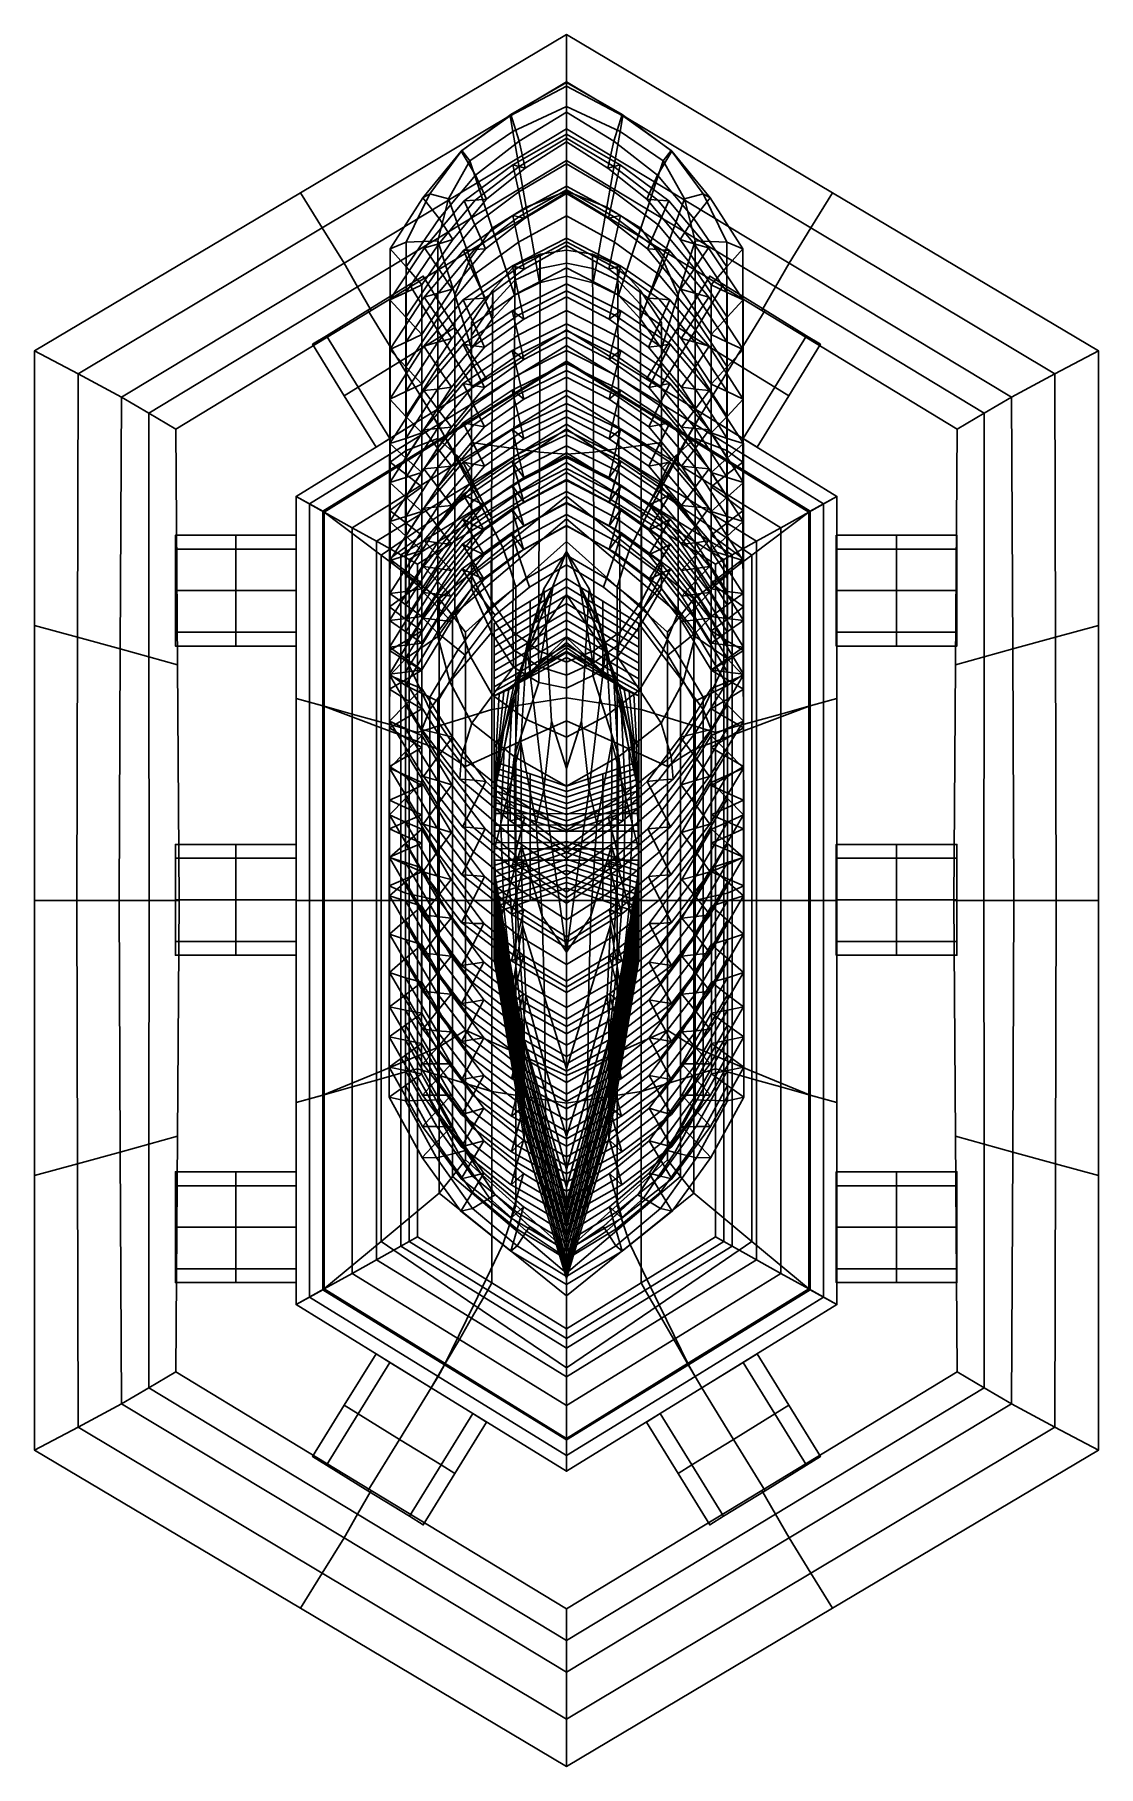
# Model space of a CAD drawing. Extents: x -0.101 to 0.139, y -0.237 to 0.154.
import ezdxf

# ---------------------------------------------------------------- set-up
doc = ezdxf.new("R2010")
doc.units = 0

msp = doc.modelspace()

# ---------------------------------------------------------------- linework, layer by layer
for points in [[(-0.04116, 0.11838, 0.15728), (-0.04116, 0.11838, 0.16794), (0.01893, 0.15408, 0.16794), (0.01893, 0.15408, 0.15728)], [(-0.04116, 0.11838, 0.15728), (0.01893, 0.15408, 0.15728), (0.01893, 0.15408, 0.14662), (-0.04116, 0.11838, 0.14662)], [(-0.03625, 0.11043, 0.13025), (-0.04116, 0.11838, 0.14662), (0.01893, 0.15408, 0.14662), (0.01893, 0.14343, 0.13025)], [(-0.03625, 0.11043, 0.18431), (0.01893, 0.14343, 0.18431), (0.01893, 0.15408, 0.16794), (-0.04116, 0.11838, 0.16794)], [(0.07412, 0.11043, 0.18431), (0.07902, 0.11838, 0.16794), (0.01893, 0.15408, 0.16794), (0.01893, 0.14343, 0.18431)], [(0.07412, 0.11043, 0.13025), (0.01893, 0.14343, 0.13025), (0.01893, 0.15408, 0.14662), (0.07902, 0.11838, 0.14662)], [(0.07902, 0.11838, 0.15728), (0.07902, 0.11838, 0.14662), (0.01893, 0.15408, 0.14662), (0.01893, 0.15408, 0.15728)], [(0.07902, 0.11838, 0.15728), (0.01893, 0.15408, 0.15728), (0.01893, 0.15408, 0.16794), (0.07902, 0.11838, 0.16794)], [(-0.03625, 0.11043, 0.13025), (0.01893, 0.14343, 0.13025), (0.01893, 0.13279, 0.11388), (-0.03134, 0.10247, 0.11388)], [(-0.03625, 0.11043, 0.18431), (-0.03134, 0.10247, 0.20068), (0.01893, 0.13279, 0.20068), (0.01893, 0.14343, 0.18431)], [(0.00618, 0.13572, -1.35881), (0.00639, 0.13606, -1.32678), (0.01893, 0.1433, -1.32649), (0.01893, 0.14246, -1.35863)], [(0.00618, 0.13572, -1.35881), (0.01893, 0.14246, -1.35863), (0.01893, 0.13785, -1.39101), (0.0068, 0.13217, -1.39101)], [(0.00825, 0.13, -1.29508), (0.01893, 0.1366, -1.2948), (0.01893, 0.1433, -1.32649), (0.00639, 0.13606, -1.32678)], [(0.07412, 0.11043, 0.18431), (0.01893, 0.14343, 0.18431), (0.01893, 0.13279, 0.20068), (0.06921, 0.10247, 0.20068)], [(0.07412, 0.11043, 0.13025), (0.06921, 0.10247, 0.11388), (0.01893, 0.13279, 0.11388), (0.01893, 0.14343, 0.13025)], [(0.02962, 0.13, -1.29508), (0.03148, 0.13606, -1.32678), (0.01893, 0.1433, -1.32649), (0.01893, 0.1366, -1.2948)], [(0.03169, 0.13572, -1.35881), (0.01893, 0.14246, -1.35863), (0.01893, 0.1433, -1.32649), (0.03148, 0.13606, -1.32678)], [(0.03169, 0.13572, -1.35881), (0.03107, 0.13217, -1.39101), (0.01893, 0.13785, -1.39101), (0.01893, 0.14246, -1.35863)], [(0.00983, 0.11509, -1.39101), (0.0068, 0.13217, -1.39101), (0.01893, 0.13785, -1.39101), (0.01893, 0.11869, -1.39101)], [(0.02802, 0.11509, -1.39101), (0.01893, 0.11869, -1.39101), (0.01893, 0.13785, -1.39101), (0.03107, 0.13217, -1.39101)], [(0.00618, 0.13572, -1.35881), (-0.00473, 0.12794, -1.35899), (-0.00486, 0.12773, -1.32707), (0.00639, 0.13606, -1.32678)], [(0.00825, 0.13, -1.29508), (0.00639, 0.13606, -1.32678), (-0.00486, 0.12773, -1.32707), (-0.00163, 0.12233, -1.29537)], [(0.00618, 0.13572, -1.35881), (0.0068, 0.13217, -1.39101), (-0.0029, 0.12554, -1.39101), (-0.00473, 0.12794, -1.35899)], [(0.00825, 0.13, -1.29508), (0.00958, 0.12394, -1.26328), (0.01893, 0.12989, -1.26302), (0.01893, 0.1366, -1.2948)], [(0.02962, 0.13, -1.29508), (0.01893, 0.1366, -1.2948), (0.01893, 0.12989, -1.26302), (0.02829, 0.12394, -1.26328)], [(0.02962, 0.13, -1.29508), (0.0395, 0.12233, -1.29537), (0.04273, 0.12773, -1.32707), (0.03148, 0.13606, -1.32678)], [(0.03169, 0.13572, -1.35881), (0.04259, 0.12794, -1.35899), (0.04077, 0.12554, -1.39101), (0.03107, 0.13217, -1.39101)], [(0.03169, 0.13572, -1.35881), (0.03148, 0.13606, -1.32678), (0.04273, 0.12773, -1.32707), (0.04259, 0.12794, -1.35899)], [(-0.02827, 0.0971, 0.11388), (-0.03134, 0.10247, 0.11388), (0.01893, 0.13279, 0.11388), (0.01893, 0.12565, 0.11388)], [(-0.02827, 0.0971, 0.20068), (0.01893, 0.12565, 0.20068), (0.01893, 0.13279, 0.20068), (-0.03134, 0.10247, 0.20068)], [(0.00983, 0.11509, -1.39101), (0.00212, 0.11037, -1.39101), (-0.0029, 0.12554, -1.39101), (0.0068, 0.13217, -1.39101)], [(0.00825, 0.13, -1.29508), (-0.00163, 0.12233, -1.29537), (0.00082, 0.11692, -1.26357), (0.00958, 0.12394, -1.26328)], [(0.00821, 0.12429, -1.23095), (0.00683, 0.12464, -1.19864), (0.01893, 0.13156, -1.19817), (0.01893, 0.13073, -1.23059)], [(0.00815, 0.11857, -1.1669), (0.01893, 0.12486, -1.16643), (0.01893, 0.13156, -1.19817), (0.00683, 0.12464, -1.19864)], [(0.00821, 0.12429, -1.23095), (0.01893, 0.13073, -1.23059), (0.01893, 0.12989, -1.26302), (0.00958, 0.12394, -1.26328)], [(0.06613, 0.0971, 0.11388), (0.01893, 0.12565, 0.11388), (0.01893, 0.13279, 0.11388), (0.06921, 0.10247, 0.11388)], [(0.06613, 0.0971, 0.20068), (0.06921, 0.10247, 0.20068), (0.01893, 0.13279, 0.20068), (0.01893, 0.12565, 0.20068)], [(0.02972, 0.11857, -1.1669), (0.03104, 0.12464, -1.19864), (0.01893, 0.13156, -1.19817), (0.01893, 0.12486, -1.16643)], [(0.02966, 0.12429, -1.23095), (0.01893, 0.13073, -1.23059), (0.01893, 0.13156, -1.19817), (0.03104, 0.12464, -1.19864)], [(0.02966, 0.12429, -1.23095), (0.02829, 0.12394, -1.26328), (0.01893, 0.12989, -1.26302), (0.01893, 0.13073, -1.23059)], [(0.02802, 0.11509, -1.39101), (0.03107, 0.13217, -1.39101), (0.04077, 0.12554, -1.39101), (0.03572, 0.11037, -1.39101)], [(0.02962, 0.13, -1.29508), (0.02829, 0.12394, -1.26328), (0.03705, 0.11692, -1.26357), (0.0395, 0.12233, -1.29537)], [(-0.02827, 0.0971, 0.11388), (0.01893, 0.12565, 0.11388), (0.01893, 0.11852, 0.11388), (-0.02519, 0.09173, 0.11388)], [(-0.02827, 0.0971, 0.20068), (-0.02519, 0.09173, 0.20068), (0.01893, 0.11852, 0.20068), (0.01893, 0.12565, 0.20068)], [(-0.01194, 0.11809, -1.35917), (-0.01352, 0.11724, -1.32738), (-0.00486, 0.12773, -1.32707), (-0.00473, 0.12794, -1.35899)], [(-0.00987, 0.11252, -1.2957), (-0.00163, 0.12233, -1.29537), (-0.00486, 0.12773, -1.32707), (-0.01352, 0.11724, -1.32738)], [(-0.01194, 0.11809, -1.35917), (-0.00473, 0.12794, -1.35899), (-0.0029, 0.12554, -1.39101), (-0.00774, 0.11701, -1.39101)], [(-0.0028, 0.10342, -1.39101), (-0.00774, 0.11701, -1.39101), (-0.0029, 0.12554, -1.39101), (0.00212, 0.11037, -1.39101)], [(0.06613, 0.0971, 0.11388), (0.06306, 0.09173, 0.11388), (0.01893, 0.11852, 0.11388), (0.01893, 0.12565, 0.11388)], [(0.06613, 0.0971, 0.20068), (0.01893, 0.12565, 0.20068), (0.01893, 0.11852, 0.20068), (0.06306, 0.09173, 0.20068)], [(0.04065, 0.10342, -1.39101), (0.03572, 0.11037, -1.39101), (0.04077, 0.12554, -1.39101), (0.0456, 0.11701, -1.39101)], [(0.04774, 0.11252, -1.2957), (0.05139, 0.11724, -1.32738), (0.04273, 0.12773, -1.32707), (0.0395, 0.12233, -1.29537)], [(0.0498, 0.11809, -1.35917), (0.0456, 0.11701, -1.39101), (0.04077, 0.12554, -1.39101), (0.04259, 0.12794, -1.35899)], [(0.0498, 0.11809, -1.35917), (0.04259, 0.12794, -1.35899), (0.04273, 0.12773, -1.32707), (0.05139, 0.11724, -1.32738)], [(-0.00987, 0.11252, -1.2957), (-0.00676, 0.10777, -1.26392), (0.00082, 0.11692, -1.26357), (-0.00163, 0.12233, -1.29537)], [(0.00821, 0.12429, -1.23095), (-0.00169, 0.11671, -1.23135), (-0.00421, 0.1165, -1.19915), (0.00683, 0.12464, -1.19864)], [(0.00815, 0.11857, -1.1669), (0.00683, 0.12464, -1.19864), (-0.00421, 0.1165, -1.19915), (-0.00178, 0.1111, -1.16741)], [(0.00821, 0.12429, -1.23095), (0.00958, 0.12394, -1.26328), (0.00082, 0.11692, -1.26357), (-0.00169, 0.11671, -1.23135)], [(0.00815, 0.11857, -1.1669), (0.00948, 0.11251, -1.13516), (0.01893, 0.11816, -1.1347), (0.01893, 0.12486, -1.16643)], [(0.02972, 0.11857, -1.1669), (0.01893, 0.12486, -1.16643), (0.01893, 0.11816, -1.1347), (0.02839, 0.11251, -1.13516)], [(0.02966, 0.12429, -1.23095), (0.03956, 0.11671, -1.23135), (0.03705, 0.11692, -1.26357), (0.02829, 0.12394, -1.26328)], [(0.02966, 0.12429, -1.23095), (0.03104, 0.12464, -1.19864), (0.04208, 0.1165, -1.19915), (0.03956, 0.11671, -1.23135)], [(0.02972, 0.11857, -1.1669), (0.03965, 0.1111, -1.16741), (0.04208, 0.1165, -1.19915), (0.03104, 0.12464, -1.19864)], [(0.04774, 0.11252, -1.2957), (0.0395, 0.12233, -1.29537), (0.03705, 0.11692, -1.26357), (0.04462, 0.10777, -1.26392)], [(-0.04116, 0.11838, 0.15728), (-0.04116, 0.11838, 0.14662), (-0.10124, 0.08268, 0.14662), (-0.10124, 0.08268, 0.15728)], [(-0.04116, 0.11838, 0.15728), (-0.10124, 0.08268, 0.15728), (-0.10124, 0.08268, 0.16794), (-0.04116, 0.11838, 0.16794)], [(-0.03625, 0.11043, 0.13025), (-0.09143, 0.07742, 0.13025), (-0.10124, 0.08268, 0.14662), (-0.04116, 0.11838, 0.14662)], [(-0.03625, 0.11043, 0.18431), (-0.04116, 0.11838, 0.16794), (-0.10124, 0.08268, 0.16794), (-0.09143, 0.07742, 0.18431)], [(-0.02519, 0.09173, 0.15728), (-0.02519, 0.09173, 0.11388), (0.01893, 0.11852, 0.11388), (0.01893, 0.11852, 0.15728)], [(-0.02519, 0.09173, 0.15728), (0.01893, 0.11852, 0.15728), (0.01893, 0.11852, 0.20068), (-0.02519, 0.09173, 0.20068)], [(-0.01194, 0.11809, -1.35917), (-0.0173, 0.10722, -1.35935), (-0.02088, 0.10566, -1.32769), (-0.01352, 0.11724, -1.32738)], [(-0.01194, 0.11809, -1.35917), (-0.00774, 0.11701, -1.39101), (-0.01014, 0.10753, -1.39101), (-0.0173, 0.10722, -1.35935)], [(0.00815, 0.11857, -1.1669), (-0.00178, 0.1111, -1.16741), (0.00066, 0.10571, -1.13568), (0.00948, 0.11251, -1.13516)], [(0.00813, 0.11289, -1.10285), (0.00677, 0.11325, -1.07054), (0.01893, 0.11983, -1.06988), (0.01893, 0.119, -1.10229)], [(0.00807, 0.10717, -1.0388), (0.01893, 0.11313, -1.03813), (0.01893, 0.11983, -1.06988), (0.00677, 0.11325, -1.07054)], [(0.00813, 0.11289, -1.10285), (0.01893, 0.119, -1.10229), (0.01893, 0.11816, -1.1347), (0.00948, 0.11251, -1.13516)], [(0.00983, 0.11509, -1.39101), (0.01893, 0.11869, -1.39101), (0.01893, 0.09953, -1.39101), (0.01287, 0.09801, -1.39101)], [(0.0298, 0.10717, -1.0388), (0.0311, 0.11325, -1.07054), (0.01893, 0.11983, -1.06988), (0.01893, 0.11313, -1.03813)], [(0.02974, 0.11289, -1.10285), (0.01893, 0.119, -1.10229), (0.01893, 0.11983, -1.06988), (0.0311, 0.11325, -1.07054)], [(0.02974, 0.11289, -1.10285), (0.02839, 0.11251, -1.13516), (0.01893, 0.11816, -1.1347), (0.01893, 0.119, -1.10229)], [(0.02802, 0.11509, -1.39101), (0.02497, 0.09801, -1.39101), (0.01893, 0.09953, -1.39101), (0.01893, 0.11869, -1.39101)], [(0.06306, 0.09173, 0.15728), (0.01893, 0.11852, 0.15728), (0.01893, 0.11852, 0.11388), (0.06306, 0.09173, 0.11388)], [(0.06306, 0.09173, 0.15728), (0.06306, 0.09173, 0.20068), (0.01893, 0.11852, 0.20068), (0.01893, 0.11852, 0.15728)], [(0.02972, 0.11857, -1.1669), (0.02839, 0.11251, -1.13516), (0.0372, 0.10571, -1.13568), (0.03965, 0.1111, -1.16741)], [(0.0498, 0.11809, -1.35917), (0.05516, 0.10722, -1.35935), (0.04801, 0.10753, -1.39101), (0.0456, 0.11701, -1.39101)], [(0.0498, 0.11809, -1.35917), (0.05139, 0.11724, -1.32738), (0.05874, 0.10566, -1.32769), (0.05516, 0.10722, -1.35935)], [(0.07412, 0.11043, 0.18431), (0.1293, 0.07742, 0.18431), (0.13911, 0.08268, 0.16794), (0.07902, 0.11838, 0.16794)], [(0.07412, 0.11043, 0.13025), (0.07902, 0.11838, 0.14662), (0.13911, 0.08268, 0.14662), (0.1293, 0.07742, 0.13025)], [(0.07902, 0.11838, 0.15728), (0.07902, 0.11838, 0.16794), (0.13911, 0.08268, 0.16794), (0.13911, 0.08268, 0.15728)], [(0.07902, 0.11838, 0.15728), (0.13911, 0.08268, 0.15728), (0.13911, 0.08268, 0.14662), (0.07902, 0.11838, 0.14662)], [(-0.00987, 0.11252, -1.2957), (-0.01352, 0.11724, -1.32738), (-0.02088, 0.10566, -1.32769), (-0.0173, 0.10164, -1.29603)], [(-0.00994, 0.10685, -1.23182), (-0.01312, 0.10594, -1.19975), (-0.00421, 0.1165, -1.19915), (-0.00169, 0.11671, -1.23135)], [(-0.01, 0.10127, -1.16803), (-0.00178, 0.1111, -1.16741), (-0.00421, 0.1165, -1.19915), (-0.01312, 0.10594, -1.19975)], [(-0.0028, 0.10342, -1.39101), (-0.00632, 0.09536, -1.39101), (-0.01014, 0.10753, -1.39101), (-0.00774, 0.11701, -1.39101)], [(-0.00994, 0.10685, -1.23182), (-0.00169, 0.11671, -1.23135), (0.00082, 0.11692, -1.26357), (-0.00676, 0.10777, -1.26392)], [(0.00983, 0.11509, -1.39101), (0.01287, 0.09801, -1.39101), (0.00715, 0.09521, -1.39101), (0.00212, 0.11037, -1.39101)], [(0.02802, 0.11509, -1.39101), (0.03572, 0.11037, -1.39101), (0.03067, 0.09521, -1.39101), (0.02497, 0.09801, -1.39101)], [(0.04781, 0.10685, -1.23182), (0.04462, 0.10777, -1.26392), (0.03705, 0.11692, -1.26357), (0.03956, 0.11671, -1.23135)], [(0.04781, 0.10685, -1.23182), (0.03956, 0.11671, -1.23135), (0.04208, 0.1165, -1.19915), (0.05099, 0.10594, -1.19975)], [(0.04787, 0.10127, -1.16803), (0.05099, 0.10594, -1.19975), (0.04208, 0.1165, -1.19915), (0.03965, 0.1111, -1.16741)], [(0.04065, 0.10342, -1.39101), (0.0456, 0.11701, -1.39101), (0.04801, 0.10753, -1.39101), (0.04419, 0.09536, -1.39101)], [(0.04774, 0.11252, -1.2957), (0.05516, 0.10164, -1.29603), (0.05874, 0.10566, -1.32769), (0.05139, 0.11724, -1.32738)], [(-0.03625, 0.11043, 0.13025), (-0.03134, 0.10247, 0.11388), (-0.08162, 0.07216, 0.11388), (-0.09143, 0.07742, 0.13025)], [(-0.03625, 0.11043, 0.18431), (-0.09143, 0.07742, 0.18431), (-0.08162, 0.07216, 0.20068), (-0.03134, 0.10247, 0.20068)], [(-0.00987, 0.11252, -1.2957), (-0.0173, 0.10164, -1.29603), (-0.01373, 0.09755, -1.26428), (-0.00676, 0.10777, -1.26392)], [(-0.01, 0.10127, -1.16803), (-0.00687, 0.0966, -1.13631), (0.00066, 0.10571, -1.13568), (-0.00178, 0.1111, -1.16741)], [(0.00813, 0.11289, -1.10285), (-0.00182, 0.10554, -1.10348), (-0.00431, 0.10535, -1.07128), (0.00677, 0.11325, -1.07054)], [(0.00807, 0.10717, -1.0388), (0.00677, 0.11325, -1.07054), (-0.00431, 0.10535, -1.07128), (-0.0019, 0.09993, -1.03954)], [(-0.0028, 0.10342, -1.39101), (0.00212, 0.11037, -1.39101), (0.00715, 0.09521, -1.39101), (0.00214, 0.08984, -1.39101)], [(0.00813, 0.11289, -1.10285), (0.00948, 0.11251, -1.13516), (0.00066, 0.10571, -1.13568), (-0.00182, 0.10554, -1.10348)], [(0.00807, 0.10717, -1.0388), (0.00938, 0.10109, -1.00706), (0.01893, 0.10643, -1.00639), (0.01893, 0.11313, -1.03813)], [(0.0298, 0.10717, -1.0388), (0.01893, 0.11313, -1.03813), (0.01893, 0.10643, -1.00639), (0.02849, 0.10109, -1.00706)], [(0.02974, 0.11289, -1.10285), (0.03968, 0.10554, -1.10348), (0.0372, 0.10571, -1.13568), (0.02839, 0.11251, -1.13516)], [(0.02974, 0.11289, -1.10285), (0.0311, 0.11325, -1.07054), (0.04218, 0.10535, -1.07128), (0.03968, 0.10554, -1.10348)], [(0.0298, 0.10717, -1.0388), (0.03977, 0.09993, -1.03954), (0.04218, 0.10535, -1.07128), (0.0311, 0.11325, -1.07054)], [(0.04065, 0.10342, -1.39101), (0.03569, 0.08984, -1.39101), (0.03067, 0.09521, -1.39101), (0.03572, 0.11037, -1.39101)], [(0.04787, 0.10127, -1.16803), (0.03965, 0.1111, -1.16741), (0.0372, 0.10571, -1.13568), (0.04473, 0.0966, -1.13631)], [(0.04774, 0.11252, -1.2957), (0.04462, 0.10777, -1.26392), (0.0516, 0.09755, -1.26428), (0.05516, 0.10164, -1.29603)], [(0.07412, 0.11043, 0.18431), (0.06921, 0.10247, 0.20068), (0.11948, 0.07216, 0.20068), (0.1293, 0.07742, 0.18431)], [(0.07412, 0.11043, 0.13025), (0.1293, 0.07742, 0.13025), (0.11948, 0.07216, 0.11388), (0.06921, 0.10247, 0.11388)], [(-0.00994, 0.10685, -1.23182), (-0.01736, 0.09584, -1.23233), (-0.02097, 0.09418, -1.2004), (-0.01312, 0.10594, -1.19975)], [(-0.01, 0.10127, -1.16803), (-0.01312, 0.10594, -1.19975), (-0.02097, 0.09418, -1.2004), (-0.01736, 0.09026, -1.16869)], [(-0.01732, 0.06017, -1.3597), (-0.02091, 0.05749, -1.32829), (-0.02088, 0.10566, -1.32769), (-0.0173, 0.10722, -1.35935)], [(-0.01732, 0.05472, -1.29665), (-0.0173, 0.10164, -1.29603), (-0.02088, 0.10566, -1.32769), (-0.02091, 0.05749, -1.32829)], [(-0.00994, 0.10685, -1.23182), (-0.00676, 0.10777, -1.26392), (-0.01373, 0.09755, -1.26428), (-0.01736, 0.09584, -1.23233)], [(-0.01732, 0.06017, -1.3597), (-0.0173, 0.10722, -1.35935), (-0.01014, 0.10753, -1.39101), (-0.01014, 0.06282, -1.39101)], [(-0.00632, 0.05945, -1.39101), (-0.01014, 0.06282, -1.39101), (-0.01014, 0.10753, -1.39101), (-0.00632, 0.09536, -1.39101)], [(-0.01003, 0.09571, -1.10423), (-0.00182, 0.10554, -1.10348), (0.00066, 0.10571, -1.13568), (-0.00687, 0.0966, -1.13631)], [(0.00807, 0.10717, -1.0388), (-0.0019, 0.09993, -1.03954), (0.00052, 0.09452, -1.00781), (0.00938, 0.10109, -1.00706)], [(0.00805, 0.10148, -0.97475), (0.0067, 0.10187, -0.94245), (0.01893, 0.10811, -0.94159), (0.01893, 0.10727, -0.97399)], [(0.00799, 0.09577, -0.9107), (0.01893, 0.1014, -0.90984), (0.01893, 0.10811, -0.94159), (0.0067, 0.10187, -0.94245)], [(0.00805, 0.10148, -0.97475), (0.01893, 0.10727, -0.97399), (0.01893, 0.10643, -1.00639), (0.00938, 0.10109, -1.00706)], [(0.02988, 0.09577, -0.9107), (0.03116, 0.10187, -0.94245), (0.01893, 0.10811, -0.94159), (0.01893, 0.1014, -0.90984)], [(0.02982, 0.10148, -0.97475), (0.01893, 0.10727, -0.97399), (0.01893, 0.10811, -0.94159), (0.03116, 0.10187, -0.94245)], [(0.02982, 0.10148, -0.97475), (0.02849, 0.10109, -1.00706), (0.01893, 0.10643, -1.00639), (0.01893, 0.10727, -0.97399)], [(0.0298, 0.10717, -1.0388), (0.02849, 0.10109, -1.00706), (0.03735, 0.09452, -1.00781), (0.03977, 0.09993, -1.03954)], [(0.0479, 0.09571, -1.10423), (0.04473, 0.0966, -1.13631), (0.0372, 0.10571, -1.13568), (0.03968, 0.10554, -1.10348)], [(0.04419, 0.05945, -1.39101), (0.04419, 0.09536, -1.39101), (0.04801, 0.10753, -1.39101), (0.04801, 0.06282, -1.39101)], [(0.04781, 0.10685, -1.23182), (0.05523, 0.09584, -1.23233), (0.0516, 0.09755, -1.26428), (0.04462, 0.10777, -1.26392)], [(0.04781, 0.10685, -1.23182), (0.05099, 0.10594, -1.19975), (0.05884, 0.09418, -1.2004), (0.05523, 0.09584, -1.23233)], [(0.04787, 0.10127, -1.16803), (0.05523, 0.09026, -1.16869), (0.05884, 0.09418, -1.2004), (0.05099, 0.10594, -1.19975)], [(0.05519, 0.06017, -1.3597), (0.04801, 0.06282, -1.39101), (0.04801, 0.10753, -1.39101), (0.05516, 0.10722, -1.35935)], [(0.05519, 0.06017, -1.3597), (0.05516, 0.10722, -1.35935), (0.05874, 0.10566, -1.32769), (0.05878, 0.05749, -1.32829)], [(0.05519, 0.05472, -1.29665), (0.05878, 0.05749, -1.32829), (0.05874, 0.10566, -1.32769), (0.05516, 0.10164, -1.29603)], [(-0.02827, 0.0971, 0.11388), (-0.07547, 0.06855, 0.11388), (-0.08162, 0.07216, 0.11388), (-0.03134, 0.10247, 0.11388)], [(-0.02827, 0.0971, 0.20068), (-0.03134, 0.10247, 0.20068), (-0.08162, 0.07216, 0.20068), (-0.07547, 0.06855, 0.20068)], [(-0.01003, 0.09571, -1.10423), (-0.0132, 0.09481, -1.07216), (-0.00431, 0.10535, -1.07128), (-0.00182, 0.10554, -1.10348)], [(-0.01008, 0.09013, -1.04044), (-0.0019, 0.09993, -1.03954), (-0.00431, 0.10535, -1.07128), (-0.0132, 0.09481, -1.07216)], [(-0.0028, 0.10342, -1.39101), (0.00214, 0.08984, -1.39101), (-0.00251, 0.08319, -1.39101), (-0.00632, 0.09536, -1.39101)], [(0.00805, 0.10148, -0.97475), (-0.00194, 0.09436, -0.97561), (-0.0044, 0.0942, -0.9434), (0.0067, 0.10187, -0.94245)], [(0.00799, 0.09577, -0.9107), (0.0067, 0.10187, -0.94245), (-0.0044, 0.0942, -0.9434), (-0.00202, 0.08875, -0.91167)], [(0.00209, 0.06128, -1.45382), (0.00229, 0.09632, -1.45382), (0.00737, 0.102, -1.45382), (0.00707, 0.06057, -1.45382)], [(0.00222, 0.09308, -1.42242), (0.00726, 0.0986, -1.42242), (0.00737, 0.102, -1.45382), (0.00229, 0.09632, -1.45382)], [(0.01281, 0.05973, -1.45382), (0.00707, 0.06057, -1.45382), (0.00737, 0.102, -1.45382), (0.01301, 0.10449, -1.45382)], [(0.01294, 0.10125, -1.42242), (0.01301, 0.10449, -1.45382), (0.00737, 0.102, -1.45382), (0.00726, 0.0986, -1.42242)], [(0.01281, 0.05973, -1.45382), (0.01301, 0.10449, -1.45382), (0.01893, 0.10537, -1.45382), (0.01893, 0.05928, -1.45382)], [(0.01294, 0.10125, -1.42242), (0.01287, 0.09801, -1.39101), (0.01893, 0.09953, -1.39101), (0.01893, 0.10245, -1.42242)], [(0.01294, 0.10125, -1.42242), (0.01893, 0.10245, -1.42242), (0.01893, 0.10537, -1.45382), (0.01301, 0.10449, -1.45382)], [(0.0249, 0.10125, -1.42242), (0.02483, 0.10449, -1.45382), (0.01893, 0.10537, -1.45382), (0.01893, 0.10245, -1.42242)], [(0.02502, 0.05973, -1.45382), (0.01893, 0.05928, -1.45382), (0.01893, 0.10537, -1.45382), (0.02483, 0.10449, -1.45382)], [(0.0249, 0.10125, -1.42242), (0.01893, 0.10245, -1.42242), (0.01893, 0.09953, -1.39101), (0.02497, 0.09801, -1.39101)], [(0.0249, 0.10125, -1.42242), (0.03056, 0.0986, -1.42242), (0.03045, 0.102, -1.45382), (0.02483, 0.10449, -1.45382)], [(0.02502, 0.05973, -1.45382), (0.02483, 0.10449, -1.45382), (0.03045, 0.102, -1.45382), (0.03075, 0.06057, -1.45382)], [(0.02982, 0.10148, -0.97475), (0.03116, 0.10187, -0.94245), (0.04227, 0.0942, -0.9434), (0.03981, 0.09436, -0.97561)], [(0.02988, 0.09577, -0.9107), (0.03989, 0.08875, -0.91167), (0.04227, 0.0942, -0.9434), (0.03116, 0.10187, -0.94245)], [(0.03562, 0.09308, -1.42242), (0.03555, 0.09632, -1.45382), (0.03045, 0.102, -1.45382), (0.03056, 0.0986, -1.42242)], [(0.03574, 0.06128, -1.45382), (0.03075, 0.06057, -1.45382), (0.03045, 0.102, -1.45382), (0.03555, 0.09632, -1.45382)], [(0.04065, 0.10342, -1.39101), (0.04419, 0.09536, -1.39101), (0.04037, 0.08319, -1.39101), (0.03569, 0.08984, -1.39101)], [(0.0479, 0.09571, -1.10423), (0.03968, 0.10554, -1.10348), (0.04218, 0.10535, -1.07128), (0.05106, 0.09481, -1.07216)], [(0.04795, 0.09013, -1.04044), (0.05106, 0.09481, -1.07216), (0.04218, 0.10535, -1.07128), (0.03977, 0.09993, -1.03954)], [(0.06613, 0.0971, 0.11388), (0.06921, 0.10247, 0.11388), (0.11948, 0.07216, 0.11388), (0.11334, 0.06855, 0.11388)], [(0.06613, 0.0971, 0.20068), (0.11334, 0.06855, 0.20068), (0.11948, 0.07216, 0.20068), (0.06921, 0.10247, 0.20068)], [(-0.01, 0.10127, -1.16803), (-0.01736, 0.09026, -1.16869), (-0.01375, 0.08633, -1.13699), (-0.00687, 0.0966, -1.13631)], [(-0.01732, 0.05472, -1.29665), (-0.01375, 0.05195, -1.26491), (-0.01373, 0.09755, -1.26428), (-0.0173, 0.10164, -1.29603)], [(-0.00627, 0.08791, 0.15728), (-0.00939, 0.08598, 0.14673), (-0.01655, 0.0976, 0.14673), (-0.01342, 0.09952, 0.15728)], [(-0.00627, 0.08791, 0.15728), (-0.01342, 0.09952, 0.15728), (-0.01655, 0.0976, 0.16783), (-0.00939, 0.08598, 0.16783)], [(-0.01008, 0.09013, -1.04044), (-0.00697, 0.08545, -1.00872), (0.00052, 0.09452, -1.00781), (-0.0019, 0.09993, -1.03954)], [(0.00805, 0.10148, -0.97475), (0.00938, 0.10109, -1.00706), (0.00052, 0.09452, -1.00781), (-0.00194, 0.09436, -0.97561)], [(0.00222, 0.09308, -1.42242), (0.00214, 0.08984, -1.39101), (0.00715, 0.09521, -1.39101), (0.00726, 0.0986, -1.42242)], [(0.01294, 0.10125, -1.42242), (0.00726, 0.0986, -1.42242), (0.00715, 0.09521, -1.39101), (0.01287, 0.09801, -1.39101)], [(0.00799, 0.09577, -0.9107), (0.00929, 0.08983, -0.87915), (0.01893, 0.09487, -0.8783), (0.01893, 0.1014, -0.90984)], [(0.02988, 0.09577, -0.9107), (0.01893, 0.1014, -0.90984), (0.01893, 0.09487, -0.8783), (0.02858, 0.08983, -0.87915)], [(0.0249, 0.10125, -1.42242), (0.02497, 0.09801, -1.39101), (0.03067, 0.09521, -1.39101), (0.03056, 0.0986, -1.42242)], [(0.02982, 0.10148, -0.97475), (0.03981, 0.09436, -0.97561), (0.03735, 0.09452, -1.00781), (0.02849, 0.10109, -1.00706)], [(0.03562, 0.09308, -1.42242), (0.03056, 0.0986, -1.42242), (0.03067, 0.09521, -1.39101), (0.03569, 0.08984, -1.39101)], [(0.04795, 0.09013, -1.04044), (0.03977, 0.09993, -1.03954), (0.03735, 0.09452, -1.00781), (0.04483, 0.08545, -1.00872)], [(0.04413, 0.08791, 0.15728), (0.04726, 0.08598, 0.16783), (0.05442, 0.0976, 0.16783), (0.05129, 0.09952, 0.15728)], [(0.04413, 0.08791, 0.15728), (0.05129, 0.09952, 0.15728), (0.05442, 0.0976, 0.14673), (0.04726, 0.08598, 0.14673)], [(0.04787, 0.10127, -1.16803), (0.04473, 0.0966, -1.13631), (0.05162, 0.08633, -1.13699), (0.05523, 0.09026, -1.16869)], [(0.05519, 0.05472, -1.29665), (0.05516, 0.10164, -1.29603), (0.0516, 0.09755, -1.26428), (0.05161, 0.05195, -1.26491)], [(-0.02827, 0.0971, 0.11388), (-0.02519, 0.09173, 0.11388), (-0.06932, 0.06494, 0.11388), (-0.07547, 0.06855, 0.11388)], [(-0.02827, 0.0971, 0.20068), (-0.07547, 0.06855, 0.20068), (-0.06932, 0.06494, 0.20068), (-0.02519, 0.09173, 0.20068)], [(-0.01877, 0.0802, 0.14322), (-0.02593, 0.09182, 0.14322), (-0.01655, 0.0976, 0.14673), (-0.00939, 0.08598, 0.14673)], [(-0.01877, 0.0802, 0.17134), (-0.00939, 0.08598, 0.16783), (-0.01655, 0.0976, 0.16783), (-0.02593, 0.09182, 0.17134)], [(-0.01738, 0.04926, -1.2332), (-0.02101, 0.04657, -1.2015), (-0.02097, 0.09418, -1.2004), (-0.01736, 0.09584, -1.23233)], [(-0.01738, 0.04381, -1.16982), (-0.01736, 0.09026, -1.16869), (-0.02097, 0.09418, -1.2004), (-0.02101, 0.04657, -1.2015)], [(-0.01003, 0.09571, -1.10423), (-0.01737, 0.08463, -1.10505), (-0.02099, 0.08295, -1.07312), (-0.0132, 0.09481, -1.07216)], [(-0.01008, 0.09013, -1.04044), (-0.0132, 0.09481, -1.07216), (-0.02099, 0.08295, -1.07312), (-0.01737, 0.07905, -1.04141)], [(-0.01738, 0.04926, -1.2332), (-0.01736, 0.09584, -1.23233), (-0.01373, 0.09755, -1.26428), (-0.01375, 0.05195, -1.26491)], [(-0.01003, 0.09571, -1.10423), (-0.00687, 0.0966, -1.13631), (-0.01375, 0.08633, -1.13699), (-0.01737, 0.08463, -1.10505)], [(-0.01011, 0.08457, -0.97664), (-0.01327, 0.08368, -0.94457), (-0.0044, 0.0942, -0.9434), (-0.00194, 0.09436, -0.97561)], [(-0.01017, 0.07899, -0.91285), (-0.00202, 0.08875, -0.91167), (-0.0044, 0.0942, -0.9434), (-0.01327, 0.08368, -0.94457)], [(-0.01011, 0.08457, -0.97664), (-0.00194, 0.09436, -0.97561), (0.00052, 0.09452, -1.00781), (-0.00697, 0.08545, -1.00872)], [(-0.00632, 0.05945, -1.39101), (-0.00632, 0.09536, -1.39101), (-0.00251, 0.08319, -1.39101), (-0.00251, 0.05609, -1.39101)], [(0.00222, 0.09308, -1.42242), (0.00229, 0.09632, -1.45382), (-0.00251, 0.08903, -1.45382), (-0.00251, 0.08611, -1.42242)], [(0.00209, 0.06128, -1.45382), (-0.00251, 0.06193, -1.45382), (-0.00251, 0.08903, -1.45382), (0.00229, 0.09632, -1.45382)], [(0.00799, 0.09577, -0.9107), (-0.00202, 0.08875, -0.91167), (0.00038, 0.08346, -0.8801), (0.00929, 0.08983, -0.87915)], [(0.00798, 0.08621, -0.78465), (0.01893, 0.09173, -0.78385), (0.01893, 0.09776, -0.81495), (0.00667, 0.09171, -0.81581)], [(0.00798, 0.09069, -0.84741), (0.00667, 0.09171, -0.81581), (0.01893, 0.09776, -0.81495), (0.01893, 0.09623, -0.84655)], [(0.00798, 0.09069, -0.84741), (0.01893, 0.09623, -0.84655), (0.01893, 0.09487, -0.8783), (0.00929, 0.08983, -0.87915)], [(0.02989, 0.09069, -0.84741), (0.01893, 0.09623, -0.84655), (0.01893, 0.09776, -0.81495), (0.03119, 0.09171, -0.81581)], [(0.02989, 0.08621, -0.78465), (0.03119, 0.09171, -0.81581), (0.01893, 0.09776, -0.81495), (0.01893, 0.09173, -0.78385)], [(0.02989, 0.09069, -0.84741), (0.02858, 0.08983, -0.87915), (0.01893, 0.09487, -0.8783), (0.01893, 0.09623, -0.84655)], [(0.02988, 0.09577, -0.9107), (0.02858, 0.08983, -0.87915), (0.03749, 0.08346, -0.8801), (0.03989, 0.08875, -0.91167)], [(0.03562, 0.09308, -1.42242), (0.04037, 0.08611, -1.42242), (0.04038, 0.08903, -1.45382), (0.03555, 0.09632, -1.45382)], [(0.03574, 0.06128, -1.45382), (0.03555, 0.09632, -1.45382), (0.04038, 0.08903, -1.45382), (0.04038, 0.06193, -1.45382)], [(0.04798, 0.08457, -0.97664), (0.04483, 0.08545, -1.00872), (0.03735, 0.09452, -1.00781), (0.03981, 0.09436, -0.97561)], [(0.04798, 0.08457, -0.97664), (0.03981, 0.09436, -0.97561), (0.04227, 0.0942, -0.9434), (0.05114, 0.08368, -0.94457)], [(0.04804, 0.07899, -0.91285), (0.05114, 0.08368, -0.94457), (0.04227, 0.0942, -0.9434), (0.03989, 0.08875, -0.91167)], [(0.04419, 0.05945, -1.39101), (0.04037, 0.05609, -1.39101), (0.04037, 0.08319, -1.39101), (0.04419, 0.09536, -1.39101)], [(0.0479, 0.09571, -1.10423), (0.05524, 0.08463, -1.10505), (0.05162, 0.08633, -1.13699), (0.04473, 0.0966, -1.13631)], [(0.05664, 0.0802, 0.14322), (0.04726, 0.08598, 0.14673), (0.05442, 0.0976, 0.14673), (0.06379, 0.09182, 0.14322)], [(0.05664, 0.0802, 0.17134), (0.06379, 0.09182, 0.17134), (0.05442, 0.0976, 0.16783), (0.04726, 0.08598, 0.16783)], [(0.0479, 0.09571, -1.10423), (0.05106, 0.09481, -1.07216), (0.05886, 0.08295, -1.07312), (0.05524, 0.08463, -1.10505)], [(0.04795, 0.09013, -1.04044), (0.05524, 0.07905, -1.04141), (0.05886, 0.08295, -1.07312), (0.05106, 0.09481, -1.07216)], [(0.05525, 0.04926, -1.2332), (0.05161, 0.05195, -1.26491), (0.0516, 0.09755, -1.26428), (0.05523, 0.09584, -1.23233)], [(0.05525, 0.04926, -1.2332), (0.05523, 0.09584, -1.23233), (0.05884, 0.09418, -1.2004), (0.05887, 0.04657, -1.2015)], [(0.05525, 0.04381, -1.16982), (0.05887, 0.04657, -1.2015), (0.05884, 0.09418, -1.2004), (0.05523, 0.09026, -1.16869)], [(0.06613, 0.0971, 0.11388), (0.11334, 0.06855, 0.11388), (0.10719, 0.06494, 0.11388), (0.06306, 0.09173, 0.11388)], [(0.06613, 0.0971, 0.20068), (0.06306, 0.09173, 0.20068), (0.10719, 0.06494, 0.20068), (0.11334, 0.06855, 0.20068)], [(-0.02519, 0.09173, 0.15728), (-0.06932, 0.06494, 0.15728), (-0.06932, 0.06494, 0.11388), (-0.02519, 0.09173, 0.11388)], [(-0.02519, 0.09173, 0.15728), (-0.02519, 0.09173, 0.20068), (-0.06932, 0.06494, 0.20068), (-0.06932, 0.06494, 0.15728)], [(-0.01877, 0.0802, 0.14322), (-0.02815, 0.07443, 0.14673), (-0.0353, 0.08604, 0.14673), (-0.02593, 0.09182, 0.14322)], [(-0.01877, 0.0802, 0.17134), (-0.02593, 0.09182, 0.17134), (-0.0353, 0.08604, 0.16783), (-0.02815, 0.07443, 0.16783)], [(-0.01738, 0.04381, -1.16982), (-0.01376, 0.04104, -1.13813), (-0.01375, 0.08633, -1.13699), (-0.01736, 0.09026, -1.16869)], [(-0.01008, 0.09013, -1.04044), (-0.01737, 0.07905, -1.04141), (-0.01376, 0.07515, -1.0097), (-0.00697, 0.08545, -1.00872)], [(0.00798, 0.08621, -0.78465), (0.00667, 0.09171, -0.81581), (-0.00445, 0.08417, -0.81678), (-0.00204, 0.07928, -0.78556)], [(0.00798, 0.09069, -0.84741), (-0.00204, 0.08375, -0.84838), (-0.00445, 0.08417, -0.81678), (0.00667, 0.09171, -0.81581)], [(0.00222, 0.09308, -1.42242), (-0.00251, 0.08611, -1.42242), (-0.00251, 0.08319, -1.39101), (0.00214, 0.08984, -1.39101)], [(0.00798, 0.09069, -0.84741), (0.00929, 0.08983, -0.87915), (0.00038, 0.08346, -0.8801), (-0.00204, 0.08375, -0.84838)], [(0.00798, 0.08621, -0.78465), (0.00928, 0.08072, -0.75349), (0.01893, 0.08571, -0.75274), (0.01893, 0.09173, -0.78385)], [(0.02989, 0.08621, -0.78465), (0.01893, 0.09173, -0.78385), (0.01893, 0.08571, -0.75274), (0.02859, 0.08072, -0.75349)], [(0.02989, 0.09069, -0.84741), (0.03991, 0.08375, -0.84838), (0.03749, 0.08346, -0.8801), (0.02858, 0.08983, -0.87915)], [(0.02989, 0.09069, -0.84741), (0.03119, 0.09171, -0.81581), (0.04232, 0.08417, -0.81678), (0.03991, 0.08375, -0.84838)], [(0.02989, 0.08621, -0.78465), (0.03991, 0.07928, -0.78556), (0.04232, 0.08417, -0.81678), (0.03119, 0.09171, -0.81581)], [(0.03562, 0.09308, -1.42242), (0.03569, 0.08984, -1.39101), (0.04037, 0.08319, -1.39101), (0.04037, 0.08611, -1.42242)], [(0.04795, 0.09013, -1.04044), (0.04483, 0.08545, -1.00872), (0.05163, 0.07515, -1.0097), (0.05524, 0.07905, -1.04141)], [(0.05525, 0.04381, -1.16982), (0.05523, 0.09026, -1.16869), (0.05162, 0.08633, -1.13699), (0.05163, 0.04104, -1.13813)], [(0.05664, 0.0802, 0.14322), (0.06379, 0.09182, 0.14322), (0.07317, 0.08604, 0.14673), (0.06601, 0.07443, 0.14673)], [(0.05664, 0.0802, 0.17134), (0.06601, 0.07443, 0.16783), (0.07317, 0.08604, 0.16783), (0.06379, 0.09182, 0.17134)], [(0.06306, 0.09173, 0.15728), (0.06306, 0.09173, 0.11388), (0.10719, 0.06494, 0.11388), (0.10719, 0.06494, 0.15728)], [(0.06306, 0.09173, 0.15728), (0.10719, 0.06494, 0.15728), (0.10719, 0.06494, 0.20068), (0.06306, 0.09173, 0.20068)], [(-0.0174, 0.03836, -1.10643), (-0.01737, 0.08463, -1.10505), (-0.01375, 0.08633, -1.13699), (-0.01376, 0.04104, -1.13813)], [(-0.01161, 0.06859, 0.15728), (-0.01161, 0.06859, 0.17644), (0.01893, 0.08741, 0.17644), (0.01893, 0.08741, 0.15728)], [(-0.01161, 0.06859, 0.15728), (0.01893, 0.08741, 0.15728), (0.01893, 0.08741, 0.13812), (-0.01161, 0.06859, 0.13812)], [(-0.0101, 0.06598, 0.18773), (0.01893, 0.08387, 0.18773), (0.01893, 0.08741, 0.17644), (-0.01161, 0.06859, 0.17644)], [(-0.00845, 0.06311, 0.13059), (-0.01161, 0.06859, 0.13812), (0.01893, 0.08741, 0.13812), (0.01893, 0.07998, 0.13059)], [(-0.01017, 0.07899, -0.91285), (-0.00706, 0.07445, -0.88126), (0.00038, 0.08346, -0.8801), (-0.00202, 0.08875, -0.91167)], [(-0.00627, 0.08791, 0.15728), (-0.00939, 0.08598, 0.16783), (-0.00223, 0.07437, 0.16783), (0.00089, 0.07629, 0.15728)], [(-0.00627, 0.08791, 0.15728), (0.00089, 0.07629, 0.15728), (-0.00223, 0.07437, 0.14673), (-0.00939, 0.08598, 0.14673)], [(-0.00251, 0.05901, -1.42242), (-0.00251, 0.08611, -1.42242), (-0.00251, 0.08903, -1.45382), (-0.00251, 0.06193, -1.45382)], [(-0.00251, 0.05901, -1.42242), (-0.00251, 0.05609, -1.39101), (-0.00251, 0.08319, -1.39101), (-0.00251, 0.08611, -1.42242)], [(0.00798, 0.08621, -0.78465), (-0.00204, 0.07928, -0.78556), (0.00037, 0.0744, -0.75434), (0.00928, 0.08072, -0.75349)], [(0.00798, 0.07725, -0.65912), (0.01893, 0.08274, -0.65843), (0.01893, 0.08876, -0.68953), (0.00668, 0.08276, -0.69028)], [(0.00798, 0.08174, -0.72188), (0.00668, 0.08276, -0.69028), (0.01893, 0.08876, -0.68953), (0.01893, 0.08723, -0.72113)], [(0.00798, 0.08174, -0.72188), (0.01893, 0.08723, -0.72113), (0.01893, 0.08571, -0.75274), (0.00928, 0.08072, -0.75349)], [(0.02988, 0.08174, -0.72188), (0.01893, 0.08723, -0.72113), (0.01893, 0.08876, -0.68953), (0.03118, 0.08276, -0.69028)], [(0.02989, 0.07725, -0.65912), (0.03118, 0.08276, -0.69028), (0.01893, 0.08876, -0.68953), (0.01893, 0.08274, -0.65843)], [(0.04948, 0.06859, 0.15728), (0.04948, 0.06859, 0.13812), (0.01893, 0.08741, 0.13812), (0.01893, 0.08741, 0.15728)], [(0.04948, 0.06859, 0.15728), (0.01893, 0.08741, 0.15728), (0.01893, 0.08741, 0.17644), (0.04948, 0.06859, 0.17644)], [(0.04797, 0.06598, 0.18773), (0.04948, 0.06859, 0.17644), (0.01893, 0.08741, 0.17644), (0.01893, 0.08387, 0.18773)], [(0.04631, 0.06311, 0.13059), (0.01893, 0.07998, 0.13059), (0.01893, 0.08741, 0.13812), (0.04948, 0.06859, 0.13812)], [(0.02988, 0.08174, -0.72188), (0.02859, 0.08072, -0.75349), (0.01893, 0.08571, -0.75274), (0.01893, 0.08723, -0.72113)], [(0.02989, 0.08621, -0.78465), (0.02859, 0.08072, -0.75349), (0.0375, 0.0744, -0.75434), (0.03991, 0.07928, -0.78556)], [(0.04413, 0.08791, 0.15728), (0.04726, 0.08598, 0.14673), (0.0401, 0.07437, 0.14673), (0.03698, 0.07629, 0.15728)], [(0.04413, 0.08791, 0.15728), (0.03698, 0.07629, 0.15728), (0.0401, 0.07437, 0.16783), (0.04726, 0.08598, 0.16783)], [(0.04804, 0.07899, -0.91285), (0.03989, 0.08875, -0.91167), (0.03749, 0.08346, -0.8801), (0.04493, 0.07445, -0.88126)], [(0.04037, 0.05901, -1.42242), (0.04038, 0.06193, -1.45382), (0.04038, 0.08903, -1.45382), (0.04037, 0.08611, -1.42242)], [(0.04037, 0.05901, -1.42242), (0.04037, 0.08611, -1.42242), (0.04037, 0.08319, -1.39101), (0.04037, 0.05609, -1.39101)], [(0.05527, 0.03836, -1.10643), (0.05163, 0.04104, -1.13813), (0.05162, 0.08633, -1.13699), (0.05524, 0.08463, -1.10505)], [(-0.09157, 0.01794, 0.13025), (-0.10124, 0.02057, 0.14662), (-0.10124, 0.08268, 0.14662), (-0.09143, 0.07742, 0.13025)], [(-0.10124, 0.02057, 0.15728), (-0.10124, 0.02057, 0.16794), (-0.10124, 0.08268, 0.16794), (-0.10124, 0.08268, 0.15728)], [(-0.10124, 0.02057, 0.15728), (-0.10124, 0.08268, 0.15728), (-0.10124, 0.08268, 0.14662), (-0.10124, 0.02057, 0.14662)], [(-0.09157, 0.01794, 0.18431), (-0.09143, 0.07742, 0.18431), (-0.10124, 0.08268, 0.16794), (-0.10124, 0.02057, 0.16794)], [(-0.03127, 0.0725, 0.15728), (-0.02815, 0.07443, 0.16783), (-0.0353, 0.08604, 0.16783), (-0.03843, 0.08412, 0.15728)], [(-0.03127, 0.0725, 0.15728), (-0.03843, 0.08412, 0.15728), (-0.0353, 0.08604, 0.14673), (-0.02815, 0.07443, 0.14673)], [(-0.0174, 0.03836, -1.10643), (-0.02103, 0.03568, -1.07474), (-0.02099, 0.08295, -1.07312), (-0.01737, 0.08463, -1.10505)], [(-0.0174, 0.03291, -1.04305), (-0.01737, 0.07905, -1.04141), (-0.02099, 0.08295, -1.07312), (-0.02103, 0.03568, -1.07474)], [(-0.01011, 0.08457, -0.97664), (-0.01739, 0.07343, -0.97777), (-0.02101, 0.07173, -0.94584), (-0.01327, 0.08368, -0.94457)], [(-0.01017, 0.07899, -0.91285), (-0.01327, 0.08368, -0.94457), (-0.02101, 0.07173, -0.94584), (-0.01739, 0.06785, -0.91413)], [(-0.01877, 0.0802, 0.14322), (-0.00939, 0.08598, 0.14673), (-0.00223, 0.07437, 0.14673), (-0.01161, 0.06859, 0.14322)], [(-0.01877, 0.0802, 0.17134), (-0.01161, 0.06859, 0.17134), (-0.00223, 0.07437, 0.16783), (-0.00939, 0.08598, 0.16783)], [(-0.01011, 0.08457, -0.97664), (-0.00697, 0.08545, -1.00872), (-0.01376, 0.07515, -1.0097), (-0.01739, 0.07343, -0.97777)], [(-0.01019, 0.06955, -0.78668), (-0.00204, 0.07928, -0.78556), (-0.00445, 0.08417, -0.81678), (-0.01331, 0.07368, -0.81798)], [(-0.01019, 0.07399, -0.84957), (-0.01331, 0.07368, -0.81798), (-0.00445, 0.08417, -0.81678), (-0.00204, 0.08375, -0.84838)], [(-0.01019, 0.07399, -0.84957), (-0.00204, 0.08375, -0.84838), (0.00038, 0.08346, -0.8801), (-0.00706, 0.07445, -0.88126)], [(-0.0101, 0.06598, 0.18773), (-0.0086, 0.06337, 0.19902), (0.01893, 0.08033, 0.19902), (0.01893, 0.08387, 0.18773)], [(0.00798, 0.07725, -0.65912), (0.00668, 0.08276, -0.69028), (-0.00444, 0.07527, -0.69113), (-0.00204, 0.07037, -0.65991)], [(0.00798, 0.08174, -0.72188), (-0.00203, 0.07484, -0.72273), (-0.00444, 0.07527, -0.69113), (0.00668, 0.08276, -0.69028)], [(0.00798, 0.07725, -0.65912), (0.00928, 0.07176, -0.62797), (0.01893, 0.07671, -0.62733), (0.01893, 0.08274, -0.65843)], [(0.04797, 0.06598, 0.18773), (0.01893, 0.08387, 0.18773), (0.01893, 0.08033, 0.19902), (0.04647, 0.06337, 0.19902)], [(0.02989, 0.07725, -0.65912), (0.01893, 0.08274, -0.65843), (0.01893, 0.07671, -0.62733), (0.02858, 0.07176, -0.62797)], [(0.02988, 0.08174, -0.72188), (0.03118, 0.08276, -0.69028), (0.0423, 0.07527, -0.69113), (0.0399, 0.07484, -0.72273)], [(0.02989, 0.07725, -0.65912), (0.0399, 0.07037, -0.65991), (0.0423, 0.07527, -0.69113), (0.03118, 0.08276, -0.69028)], [(0.04805, 0.07399, -0.84957), (0.04493, 0.07445, -0.88126), (0.03749, 0.08346, -0.8801), (0.03991, 0.08375, -0.84838)], [(0.04805, 0.07399, -0.84957), (0.03991, 0.08375, -0.84838), (0.04232, 0.08417, -0.81678), (0.05117, 0.07368, -0.81798)], [(0.04806, 0.06955, -0.78668), (0.05117, 0.07368, -0.81798), (0.04232, 0.08417, -0.81678), (0.03991, 0.07928, -0.78556)], [(0.05664, 0.0802, 0.14322), (0.04948, 0.06859, 0.14322), (0.0401, 0.07437, 0.14673), (0.04726, 0.08598, 0.14673)], [(0.05664, 0.0802, 0.17134), (0.04726, 0.08598, 0.16783), (0.0401, 0.07437, 0.16783), (0.04948, 0.06859, 0.17134)], [(0.04798, 0.08457, -0.97664), (0.05525, 0.07343, -0.97777), (0.05163, 0.07515, -1.0097), (0.04483, 0.08545, -1.00872)], [(0.04798, 0.08457, -0.97664), (0.05114, 0.08368, -0.94457), (0.05888, 0.07173, -0.94584), (0.05525, 0.07343, -0.97777)], [(0.04804, 0.07899, -0.91285), (0.05525, 0.06785, -0.91413), (0.05888, 0.07173, -0.94584), (0.05114, 0.08368, -0.94457)], [(0.05527, 0.03836, -1.10643), (0.05524, 0.08463, -1.10505), (0.05886, 0.08295, -1.07312), (0.0589, 0.03568, -1.07474)], [(0.05527, 0.03291, -1.04305), (0.0589, 0.03568, -1.07474), (0.05886, 0.08295, -1.07312), (0.05524, 0.07905, -1.04141)], [(0.06914, 0.0725, 0.15728), (0.06601, 0.07443, 0.14673), (0.07317, 0.08604, 0.14673), (0.0763, 0.08412, 0.15728)], [(0.06914, 0.0725, 0.15728), (0.0763, 0.08412, 0.15728), (0.07317, 0.08604, 0.16783), (0.06601, 0.07443, 0.16783)], [(0.12944, 0.01794, 0.13025), (0.1293, 0.07742, 0.13025), (0.13911, 0.08268, 0.14662), (0.13911, 0.02057, 0.14662)], [(0.12944, 0.01794, 0.18431), (0.13911, 0.02057, 0.16794), (0.13911, 0.08268, 0.16794), (0.1293, 0.07742, 0.18431)], [(0.13911, 0.02057, 0.15728), (0.13911, 0.02057, 0.14662), (0.13911, 0.08268, 0.14662), (0.13911, 0.08268, 0.15728)], [(0.13911, 0.02057, 0.15728), (0.13911, 0.08268, 0.15728), (0.13911, 0.08268, 0.16794), (0.13911, 0.02057, 0.16794)], [(-0.01877, 0.0802, 0.14322), (-0.01161, 0.06859, 0.14322), (-0.02099, 0.06281, 0.14673), (-0.02815, 0.07443, 0.14673)], [(-0.01877, 0.0802, 0.17134), (-0.02815, 0.07443, 0.16783), (-0.02099, 0.06281, 0.16783), (-0.01161, 0.06859, 0.17134)], [(-0.0174, 0.03291, -1.04305), (-0.01377, 0.03014, -1.01136), (-0.01376, 0.07515, -1.0097), (-0.01737, 0.07905, -1.04141)], [(-0.01017, 0.07899, -0.91285), (-0.01739, 0.06785, -0.91413), (-0.01376, 0.06412, -0.88252), (-0.00706, 0.07445, -0.88126)], [(-0.01019, 0.06955, -0.78668), (-0.00707, 0.06543, -0.75538), (0.00037, 0.0744, -0.75434), (-0.00204, 0.07928, -0.78556)], [(-0.00202, 0.05079, 0.207), (0.01893, 0.06506, 0.207), (0.01893, 0.08033, 0.19902), (-0.0086, 0.06337, 0.19902)], [(-0.00845, 0.06311, 0.13059), (0.01893, 0.07998, 0.13059), (0.01893, 0.07255, 0.12306), (-0.00528, 0.05762, 0.12306)], [(0.00798, 0.08174, -0.72188), (0.00928, 0.08072, -0.75349), (0.00037, 0.0744, -0.75434), (-0.00203, 0.07484, -0.72273)], [(0.00799, 0.0683, -0.5336), (0.01893, 0.07374, -0.53301), (0.01893, 0.07976, -0.56411), (0.00669, 0.0738, -0.56475)], [(0.00799, 0.07278, -0.59636), (0.00669, 0.0738, -0.56475), (0.01893, 0.07976, -0.56411), (0.01893, 0.07824, -0.59572)], [(0.03989, 0.05079, 0.207), (0.04647, 0.06337, 0.19902), (0.01893, 0.08033, 0.19902), (0.01893, 0.06506, 0.207)], [(0.04631, 0.06311, 0.13059), (0.04315, 0.05762, 0.12306), (0.01893, 0.07255, 0.12306), (0.01893, 0.07998, 0.13059)], [(0.02988, 0.07278, -0.59636), (0.01893, 0.07824, -0.59572), (0.01893, 0.07976, -0.56411), (0.03117, 0.0738, -0.56475)], [(0.02988, 0.0683, -0.5336), (0.03117, 0.0738, -0.56475), (0.01893, 0.07976, -0.56411), (0.01893, 0.07374, -0.53301)], [(0.02988, 0.08174, -0.72188), (0.0399, 0.07484, -0.72273), (0.0375, 0.0744, -0.75434), (0.02859, 0.08072, -0.75349)], [(0.04806, 0.06955, -0.78668), (0.03991, 0.07928, -0.78556), (0.0375, 0.0744, -0.75434), (0.04494, 0.06543, -0.75538)], [(0.04804, 0.07899, -0.91285), (0.04493, 0.07445, -0.88126), (0.05163, 0.06412, -0.88252), (0.05525, 0.06785, -0.91413)], [(0.05664, 0.0802, 0.14322), (0.06601, 0.07443, 0.14673), (0.05886, 0.06281, 0.14673), (0.04948, 0.06859, 0.14322)], [(0.05664, 0.0802, 0.17134), (0.04948, 0.06859, 0.17134), (0.05886, 0.06281, 0.16783), (0.06601, 0.07443, 0.16783)], [(0.05527, 0.03291, -1.04305), (0.05524, 0.07905, -1.04141), (0.05163, 0.07515, -1.0097), (0.05164, 0.03014, -1.01136)], [(-0.09157, 0.01794, 0.13025), (-0.09143, 0.07742, 0.13025), (-0.08162, 0.07216, 0.11388), (-0.08189, 0.01532, 0.11388)], [(-0.09157, 0.01794, 0.18431), (-0.08189, 0.01532, 0.20068), (-0.08162, 0.07216, 0.20068), (-0.09143, 0.07742, 0.18431)], [(-0.03127, 0.0725, 0.15728), (-0.02815, 0.07443, 0.14673), (-0.02099, 0.06281, 0.14673), (-0.02411, 0.06088, 0.15728)], [(-0.03127, 0.0725, 0.15728), (-0.02411, 0.06088, 0.15728), (-0.02099, 0.06281, 0.16783), (-0.02815, 0.07443, 0.16783)], [(-0.01741, 0.02746, -0.97967), (-0.01739, 0.07343, -0.97777), (-0.01376, 0.07515, -1.0097), (-0.01377, 0.03014, -1.01136)], [(-0.01019, 0.07399, -0.84957), (-0.00706, 0.07445, -0.88126), (-0.01376, 0.06412, -0.88252), (-0.0174, 0.06283, -0.85087)], [(-0.01018, 0.06069, -0.6609), (-0.00204, 0.07037, -0.65991), (-0.00444, 0.07527, -0.69113), (-0.01329, 0.06482, -0.6922)], [(-0.01018, 0.06513, -0.72379), (-0.01329, 0.06482, -0.6922), (-0.00444, 0.07527, -0.69113), (-0.00203, 0.07484, -0.72273)], [(-0.01018, 0.06513, -0.72379), (-0.00203, 0.07484, -0.72273), (0.00037, 0.0744, -0.75434), (-0.00707, 0.06543, -0.75538)], [(0.00798, 0.07725, -0.65912), (-0.00204, 0.07037, -0.65991), (0.00037, 0.06548, -0.62869), (0.00928, 0.07176, -0.62797)], [(0.00799, 0.07278, -0.59636), (0.01893, 0.07824, -0.59572), (0.01893, 0.07671, -0.62733), (0.00928, 0.07176, -0.62797)], [(0.02988, 0.07278, -0.59636), (0.02858, 0.07176, -0.62797), (0.01893, 0.07671, -0.62733), (0.01893, 0.07824, -0.59572)], [(0.02989, 0.07725, -0.65912), (0.02858, 0.07176, -0.62797), (0.0375, 0.06548, -0.62869), (0.0399, 0.07037, -0.65991)], [(0.04805, 0.06513, -0.72379), (0.04494, 0.06543, -0.75538), (0.0375, 0.0744, -0.75434), (0.0399, 0.07484, -0.72273)], [(0.04805, 0.06513, -0.72379), (0.0399, 0.07484, -0.72273), (0.0423, 0.07527, -0.69113), (0.05116, 0.06482, -0.6922)], [(0.04805, 0.06069, -0.6609), (0.05116, 0.06482, -0.6922), (0.0423, 0.07527, -0.69113), (0.0399, 0.07037, -0.65991)], [(0.04805, 0.07399, -0.84957), (0.05526, 0.06283, -0.85087), (0.05163, 0.06412, -0.88252), (0.04493, 0.07445, -0.88126)], [(0.05528, 0.02746, -0.97967), (0.05164, 0.03014, -1.01136), (0.05163, 0.07515, -1.0097), (0.05525, 0.07343, -0.97777)], [(0.06914, 0.0725, 0.15728), (0.06601, 0.07443, 0.16783), (0.05886, 0.06281, 0.16783), (0.06198, 0.06088, 0.15728)], [(0.06914, 0.0725, 0.15728), (0.06198, 0.06088, 0.15728), (0.05886, 0.06281, 0.14673), (0.06601, 0.07443, 0.14673)], [(0.12944, 0.01794, 0.13025), (0.11976, 0.01532, 0.11388), (0.11948, 0.07216, 0.11388), (0.1293, 0.07742, 0.13025)], [(0.12944, 0.01794, 0.18431), (0.1293, 0.07742, 0.18431), (0.11948, 0.07216, 0.20068), (0.11976, 0.01532, 0.20068)], [(-0.07543, 0.01351, 0.11388), (-0.08189, 0.01532, 0.11388), (-0.08162, 0.07216, 0.11388), (-0.07547, 0.06855, 0.11388)], [(-0.07543, 0.01351, 0.20068), (-0.07547, 0.06855, 0.20068), (-0.08162, 0.07216, 0.20068), (-0.08189, 0.01532, 0.20068)], [(-0.01741, 0.02746, -0.97967), (-0.02105, 0.02478, -0.94797), (-0.02101, 0.07173, -0.94584), (-0.01739, 0.07343, -0.97777)], [(-0.01741, 0.02201, -0.91629), (-0.01739, 0.06785, -0.91413), (-0.02101, 0.07173, -0.94584), (-0.02105, 0.02478, -0.94797)], [(-0.01019, 0.07399, -0.84957), (-0.0174, 0.06283, -0.85087), (-0.02102, 0.0617, -0.81929), (-0.01331, 0.07368, -0.81798)], [(-0.01019, 0.06955, -0.78668), (-0.01331, 0.07368, -0.81798), (-0.02102, 0.0617, -0.81929), (-0.0174, 0.05842, -0.78791)], [(-0.00253, 0.05286, 0.12306), (-0.00528, 0.05762, 0.12306), (0.01893, 0.07255, 0.12306), (0.01893, 0.06609, 0.12306)], [(0.00799, 0.0683, -0.5336), (0.00669, 0.0738, -0.56475), (-0.00442, 0.06636, -0.56549), (-0.00203, 0.06146, -0.53427)], [(0.00799, 0.07278, -0.59636), (-0.00202, 0.06592, -0.59709), (-0.00442, 0.06636, -0.56549), (0.00669, 0.0738, -0.56475)], [(0.00799, 0.07278, -0.59636), (0.00928, 0.07176, -0.62797), (0.00037, 0.06548, -0.62869), (-0.00202, 0.06592, -0.59709)], [(0.00799, 0.05934, -0.40807), (0.01893, 0.06474, -0.4076), (0.01893, 0.07077, -0.43868), (0.0067, 0.06485, -0.43922)], [(0.008, 0.06382, -0.47083), (0.0067, 0.06485, -0.43922), (0.01893, 0.07077, -0.43868), (0.01893, 0.06924, -0.4703)], [(0.00799, 0.0683, -0.5336), (0.00928, 0.06279, -0.50244), (0.01893, 0.06772, -0.50192), (0.01893, 0.07374, -0.53301)], [(0.02988, 0.0683, -0.5336), (0.01893, 0.07374, -0.53301), (0.01893, 0.06772, -0.50192), (0.02858, 0.06279, -0.50244)], [(0.0404, 0.05286, 0.12306), (0.01893, 0.06609, 0.12306), (0.01893, 0.07255, 0.12306), (0.04315, 0.05762, 0.12306)], [(0.02987, 0.06382, -0.47083), (0.01893, 0.06924, -0.4703), (0.01893, 0.07077, -0.43868), (0.03116, 0.06485, -0.43922)], [(0.02987, 0.05934, -0.40807), (0.03116, 0.06485, -0.43922), (0.01893, 0.07077, -0.43868), (0.01893, 0.06474, -0.4076)], [(0.02988, 0.07278, -0.59636), (0.03989, 0.06592, -0.59709), (0.0375, 0.06548, -0.62869), (0.02858, 0.07176, -0.62797)], [(0.02988, 0.07278, -0.59636), (0.03117, 0.0738, -0.56475), (0.04229, 0.06636, -0.56549), (0.03989, 0.06592, -0.59709)], [(0.02988, 0.0683, -0.5336), (0.03989, 0.06146, -0.53427), (0.04229, 0.06636, -0.56549), (0.03117, 0.0738, -0.56475)], [(0.04805, 0.07399, -0.84957), (0.05117, 0.07368, -0.81798), (0.05889, 0.0617, -0.81929), (0.05526, 0.06283, -0.85087)], [(0.04806, 0.06955, -0.78668), (0.05526, 0.05842, -0.78791), (0.05889, 0.0617, -0.81929), (0.05117, 0.07368, -0.81798)], [(0.05528, 0.02746, -0.97967), (0.05525, 0.07343, -0.97777), (0.05888, 0.07173, -0.94584), (0.05892, 0.02478, -0.94797)], [(0.05528, 0.02201, -0.91629), (0.05892, 0.02478, -0.94797), (0.05888, 0.07173, -0.94584), (0.05525, 0.06785, -0.91413)], [(0.1133, 0.01351, 0.20068), (0.11976, 0.01532, 0.20068), (0.11948, 0.07216, 0.20068), (0.11334, 0.06855, 0.20068)], [(0.1133, 0.01351, 0.11388), (0.11334, 0.06855, 0.11388), (0.11948, 0.07216, 0.11388), (0.11976, 0.01532, 0.11388)], [(-0.07543, 0.01351, 0.11388), (-0.07547, 0.06855, 0.11388), (-0.06932, 0.06494, 0.11388), (-0.06897, 0.0117, 0.11388)], [(-0.07543, 0.01351, 0.20068), (-0.06897, 0.0117, 0.20068), (-0.06932, 0.06494, 0.20068), (-0.07547, 0.06855, 0.20068)], [(-0.01161, 0.06859, 0.15728), (-0.01161, 0.06859, 0.13812), (-0.04216, 0.04977, 0.13812), (-0.04216, 0.04977, 0.15728)], [(-0.01161, 0.06859, 0.15728), (-0.04216, 0.04977, 0.15728), (-0.04216, 0.04977, 0.17644), (-0.01161, 0.06859, 0.17644)], [(-0.0101, 0.06598, 0.18773), (-0.01161, 0.06859, 0.17644), (-0.04216, 0.04977, 0.17644), (-0.03914, 0.04808, 0.18773)], [(-0.00845, 0.06311, 0.13059), (-0.03583, 0.04623, 0.13059), (-0.04216, 0.04977, 0.13812), (-0.01161, 0.06859, 0.13812)], [(-0.01741, 0.02201, -0.91629), (-0.01378, 0.01937, -0.88464), (-0.01376, 0.06412, -0.88252), (-0.01739, 0.06785, -0.91413)], [(-0.01019, 0.06955, -0.78668), (-0.0174, 0.05842, -0.78791), (-0.01377, 0.05514, -0.75652), (-0.00707, 0.06543, -0.75538)], [(-0.01018, 0.06069, -0.6609), (-0.00707, 0.05656, -0.6296), (0.00037, 0.06548, -0.62869), (-0.00204, 0.07037, -0.65991)], [(0.00799, 0.0683, -0.5336), (-0.00203, 0.06146, -0.53427), (0.00037, 0.05656, -0.50305), (0.00928, 0.06279, -0.50244)], [(0.008, 0.06382, -0.47083), (0.01893, 0.06924, -0.4703), (0.01893, 0.06772, -0.50192), (0.00928, 0.06279, -0.50244)], [(0.02987, 0.06382, -0.47083), (0.02858, 0.06279, -0.50244), (0.01893, 0.06772, -0.50192), (0.01893, 0.06924, -0.4703)], [(0.02988, 0.0683, -0.5336), (0.02858, 0.06279, -0.50244), (0.0375, 0.05656, -0.50305), (0.03989, 0.06146, -0.53427)], [(0.04805, 0.06069, -0.6609), (0.0399, 0.07037, -0.65991), (0.0375, 0.06548, -0.62869), (0.04493, 0.05656, -0.6296)], [(0.04806, 0.06955, -0.78668), (0.04494, 0.06543, -0.75538), (0.05163, 0.05514, -0.75652), (0.05526, 0.05842, -0.78791)], [(0.04631, 0.06311, 0.13059), (0.04948, 0.06859, 0.13812), (0.08002, 0.04977, 0.13812), (0.0737, 0.04623, 0.13059)], [(0.04797, 0.06598, 0.18773), (0.07701, 0.04808, 0.18773), (0.08002, 0.04977, 0.17644), (0.04948, 0.06859, 0.17644)], [(0.04948, 0.06859, 0.15728), (0.04948, 0.06859, 0.17644), (0.08002, 0.04977, 0.17644), (0.08002, 0.04977, 0.15728)], [(0.04948, 0.06859, 0.15728), (0.08002, 0.04977, 0.15728), (0.08002, 0.04977, 0.13812), (0.04948, 0.06859, 0.13812)], [(0.05528, 0.02201, -0.91629), (0.05525, 0.06785, -0.91413), (0.05163, 0.06412, -0.88252), (0.05164, 0.01937, -0.88464)], [(0.1133, 0.01351, 0.20068), (0.11334, 0.06855, 0.20068), (0.10719, 0.06494, 0.20068), (0.10684, 0.0117, 0.20068)], [(0.1133, 0.01351, 0.11388), (0.10684, 0.0117, 0.11388), (0.10719, 0.06494, 0.11388), (0.11334, 0.06855, 0.11388)], [(-0.06897, 0.0117, 0.15728), (-0.06897, 0.0117, 0.11388), (-0.06932, 0.06494, 0.11388), (-0.06932, 0.06494, 0.15728)], [(-0.06897, 0.0117, 0.15728), (-0.06932, 0.06494, 0.15728), (-0.06932, 0.06494, 0.20068), (-0.06897, 0.0117, 0.20068)], [(-0.0101, 0.06598, 0.18773), (-0.03914, 0.04808, 0.18773), (-0.03613, 0.0464, 0.19902), (-0.0086, 0.06337, 0.19902)], [(-0.00202, 0.05079, 0.207), (-0.0086, 0.06337, 0.19902), (-0.03613, 0.0464, 0.19902), (-0.02297, 0.03652, 0.207)], [(-0.00845, 0.06311, 0.13059), (-0.00528, 0.05762, 0.12306), (-0.0295, 0.0427, 0.12306), (-0.03583, 0.04623, 0.13059)], [(-0.01742, 0.01709, -0.85305), (-0.02106, 0.01494, -0.8215), (-0.02102, 0.0617, -0.81929), (-0.0174, 0.06283, -0.85087)], [(-0.01018, 0.06513, -0.72379), (-0.01739, 0.05402, -0.72494), (-0.02102, 0.05289, -0.69337), (-0.01329, 0.06482, -0.6922)], [(-0.01018, 0.06069, -0.6609), (-0.01329, 0.06482, -0.6922), (-0.02102, 0.05289, -0.69337), (-0.01739, 0.0496, -0.66198)], [(-0.01742, 0.01709, -0.85305), (-0.0174, 0.06283, -0.85087), (-0.01376, 0.06412, -0.88252), (-0.01378, 0.01937, -0.88464)], [(-0.01018, 0.06513, -0.72379), (-0.00707, 0.06543, -0.75538), (-0.01377, 0.05514, -0.75652), (-0.01739, 0.05402, -0.72494)], [(-0.01732, 0.06017, -1.3597), (-0.01014, 0.06282, -1.39101), (-0.01014, 0.01811, -1.39101), (-0.01735, 0.01313, -1.36006)], [(-0.01017, 0.05182, -0.53512), (-0.00203, 0.06146, -0.53427), (-0.00442, 0.06636, -0.56549), (-0.01328, 0.05596, -0.56642)], [(-0.01017, 0.05626, -0.59801), (-0.01328, 0.05596, -0.56642), (-0.00442, 0.06636, -0.56549), (-0.00202, 0.06592, -0.59709)], [(-0.01017, 0.05626, -0.59801), (-0.00202, 0.06592, -0.59709), (0.00037, 0.06548, -0.62869), (-0.00707, 0.05656, -0.6296)], [(-0.00632, 0.05945, -1.39101), (-0.00632, 0.02355, -1.39101), (-0.01014, 0.01811, -1.39101), (-0.01014, 0.06282, -1.39101)], [(0.00799, 0.05934, -0.40807), (0.0067, 0.06485, -0.43922), (-0.0044, 0.05746, -0.43984), (-0.00202, 0.05255, -0.40862)], [(0.008, 0.06382, -0.47083), (-0.00201, 0.05701, -0.47144), (-0.0044, 0.05746, -0.43984), (0.0067, 0.06485, -0.43922)], [(-0.00253, 0.05286, 0.12306), (0.01893, 0.06609, 0.12306), (0.01893, 0.05963, 0.12306), (0.00022, 0.04809, 0.12306)], [(-0.00202, 0.05079, 0.207), (0.00456, 0.03821, 0.21498), (0.01893, 0.04979, 0.21498), (0.01893, 0.06506, 0.207)], [(0.008, 0.06382, -0.47083), (0.00928, 0.06279, -0.50244), (0.00037, 0.05656, -0.50305), (-0.00201, 0.05701, -0.47144)], [(0.00798, 0.0531, -0.28294), (0.01893, 0.05863, -0.28261), (0.01893, 0.0637, -0.31374), (0.00668, 0.0577, -0.31412)], [(0.00798, 0.05577, -0.34556), (0.00668, 0.0577, -0.31412), (0.01893, 0.0637, -0.31374), (0.01893, 0.06121, -0.34518)], [(0.00799, 0.05934, -0.40807), (0.00928, 0.05406, -0.37698), (0.01893, 0.05896, -0.37658), (0.01893, 0.06474, -0.4076)], [(0.0404, 0.05286, 0.12306), (0.03765, 0.04809, 0.12306), (0.01893, 0.05963, 0.12306), (0.01893, 0.06609, 0.12306)], [(0.03989, 0.05079, 0.207), (0.01893, 0.06506, 0.207), (0.01893, 0.04979, 0.21498), (0.03331, 0.03821, 0.21498)], [(0.02987, 0.05934, -0.40807), (0.01893, 0.06474, -0.4076), (0.01893, 0.05896, -0.37658), (0.02859, 0.05406, -0.37698)], [(0.02989, 0.05577, -0.34556), (0.01893, 0.06121, -0.34518), (0.01893, 0.0637, -0.31374), (0.03118, 0.0577, -0.31412)], [(0.02988, 0.0531, -0.28294), (0.03118, 0.0577, -0.31412), (0.01893, 0.0637, -0.31374), (0.01893, 0.05863, -0.28261)], [(0.02987, 0.06382, -0.47083), (0.03988, 0.05701, -0.47144), (0.0375, 0.05656, -0.50305), (0.02858, 0.06279, -0.50244)], [(0.02987, 0.06382, -0.47083), (0.03116, 0.06485, -0.43922), (0.04227, 0.05746, -0.43984), (0.03988, 0.05701, -0.47144)], [(0.02987, 0.05934, -0.40807), (0.03989, 0.05255, -0.40862), (0.04227, 0.05746, -0.43984), (0.03116, 0.06485, -0.43922)], [(0.04804, 0.05626, -0.59801), (0.04493, 0.05656, -0.6296), (0.0375, 0.06548, -0.62869), (0.03989, 0.06592, -0.59709)], [(0.04804, 0.05626, -0.59801), (0.03989, 0.06592, -0.59709), (0.04229, 0.06636, -0.56549), (0.05115, 0.05596, -0.56642)], [(0.04804, 0.05182, -0.53512), (0.05115, 0.05596, -0.56642), (0.04229, 0.06636, -0.56549), (0.03989, 0.06146, -0.53427)], [(0.03989, 0.05079, 0.207), (0.06084, 0.03652, 0.207), (0.074, 0.0464, 0.19902), (0.04647, 0.06337, 0.19902)], [(0.04631, 0.06311, 0.13059), (0.0737, 0.04623, 0.13059), (0.06737, 0.0427, 0.12306), (0.04315, 0.05762, 0.12306)], [(0.04419, 0.05945, -1.39101), (0.04801, 0.06282, -1.39101), (0.04801, 0.01811, -1.39101), (0.04419, 0.02355, -1.39101)], [(0.04805, 0.06513, -0.72379), (0.05526, 0.05402, -0.72494), (0.05163, 0.05514, -0.75652), (0.04494, 0.06543, -0.75538)], [(0.04797, 0.06598, 0.18773), (0.04647, 0.06337, 0.19902), (0.074, 0.0464, 0.19902), (0.07701, 0.04808, 0.18773)], [(0.05519, 0.06017, -1.3597), (0.05521, 0.01313, -1.36006), (0.04801, 0.01811, -1.39101), (0.04801, 0.06282, -1.39101)], [(0.04805, 0.06513, -0.72379), (0.05116, 0.06482, -0.6922), (0.05889, 0.05289, -0.69337), (0.05526, 0.05402, -0.72494)], [(0.04805, 0.06069, -0.6609), (0.05526, 0.0496, -0.66198), (0.05889, 0.05289, -0.69337), (0.05116, 0.06482, -0.6922)], [(0.05529, 0.01709, -0.85305), (0.05164, 0.01937, -0.88464), (0.05163, 0.06412, -0.88252), (0.05526, 0.06283, -0.85087)], [(0.05529, 0.01709, -0.85305), (0.05526, 0.06283, -0.85087), (0.05889, 0.0617, -0.81929), (0.05893, 0.01494, -0.8215)], [(0.10684, 0.0117, 0.15728), (0.10719, 0.06494, 0.15728), (0.10719, 0.06494, 0.11388), (0.10684, 0.0117, 0.11388)], [(0.10684, 0.0117, 0.15728), (0.10684, 0.0117, 0.20068), (0.10719, 0.06494, 0.20068), (0.10719, 0.06494, 0.15728)], [(-0.01742, 0.01272, -0.78996), (-0.0174, 0.05842, -0.78791), (-0.02102, 0.0617, -0.81929), (-0.02106, 0.01494, -0.8215)], [(-0.01732, 0.06017, -1.3597), (-0.01735, 0.01313, -1.36006), (-0.02095, 0.00931, -1.32889), (-0.02091, 0.05749, -1.32829)], [(-0.01018, 0.06069, -0.6609), (-0.01739, 0.0496, -0.66198), (-0.01376, 0.04632, -0.6306), (-0.00707, 0.05656, -0.6296)], [(-0.01017, 0.05182, -0.53512), (-0.00707, 0.04769, -0.50382), (0.00037, 0.05656, -0.50305), (-0.00203, 0.06146, -0.53427)], [(-0.00632, 0.05945, -1.39101), (-0.00251, 0.05609, -1.39101), (-0.00251, 0.02898, -1.39101), (-0.00632, 0.02355, -1.39101)], [(-0.00251, 0.05901, -1.42242), (-0.00251, 0.06193, -1.45382), (-0.00251, 0.03482, -1.45382), (-0.00251, 0.0319, -1.42242)], [(0.00209, 0.06128, -1.45382), (0.0019, 0.02624, -1.45382), (-0.00251, 0.03482, -1.45382), (-0.00251, 0.06193, -1.45382)], [(-0.00251, 0.05901, -1.42242), (-0.00251, 0.0319, -1.42242), (-0.00251, 0.02898, -1.39101), (-0.00251, 0.05609, -1.39101)], [(0.00799, 0.05934, -0.40807), (-0.00202, 0.05255, -0.40862), (0.00036, 0.04784, -0.37746), (0.00928, 0.05406, -0.37698)], [(0.00116, 0.04646, 0.12942), (0.00022, 0.04809, 0.12306), (0.01893, 0.05963, 0.12306), (0.01893, 0.05742, 0.12942)], [(0.00209, 0.06128, -1.45382), (0.00707, 0.06057, -1.45382), (0.00678, 0.01913, -1.45382), (0.0019, 0.02624, -1.45382)], [(0.01281, 0.05973, -1.45382), (0.01262, 0.01497, -1.45382), (0.00678, 0.01913, -1.45382), (0.00707, 0.06057, -1.45382)], [(0.00798, 0.05577, -0.34556), (0.01893, 0.06121, -0.34518), (0.01893, 0.05896, -0.37658), (0.00928, 0.05406, -0.37698)], [(0.01281, 0.05973, -1.45382), (0.01893, 0.05928, -1.45382), (0.01893, 0.01229, -1.45382), (0.01262, 0.01497, -1.45382)], [(0.02989, 0.05577, -0.34556), (0.02859, 0.05406, -0.37698), (0.01893, 0.05896, -0.37658), (0.01893, 0.06121, -0.34518)], [(0.02502, 0.05973, -1.45382), (0.02522, 0.01497, -1.45382), (0.01893, 0.01229, -1.45382), (0.01893, 0.05928, -1.45382)], [(0.03671, 0.04646, 0.12942), (0.01893, 0.05742, 0.12942), (0.01893, 0.05963, 0.12306), (0.03765, 0.04809, 0.12306)], [(0.02502, 0.05973, -1.45382), (0.03075, 0.06057, -1.45382), (0.03105, 0.01913, -1.45382), (0.02522, 0.01497, -1.45382)], [(0.02987, 0.05934, -0.40807), (0.02859, 0.05406, -0.37698), (0.0375, 0.04784, -0.37746), (0.03989, 0.05255, -0.40862)], [(0.03574, 0.06128, -1.45382), (0.03594, 0.02624, -1.45382), (0.03105, 0.01913, -1.45382), (0.03075, 0.06057, -1.45382)], [(0.03574, 0.06128, -1.45382), (0.04038, 0.06193, -1.45382), (0.04038, 0.03482, -1.45382), (0.03594, 0.02624, -1.45382)], [(0.04804, 0.05182, -0.53512), (0.03989, 0.06146, -0.53427), (0.0375, 0.05656, -0.50305), (0.04493, 0.04769, -0.50382)], [(0.04037, 0.05901, -1.42242), (0.04037, 0.0319, -1.42242), (0.04038, 0.03482, -1.45382), (0.04038, 0.06193, -1.45382)], [(0.04419, 0.05945, -1.39101), (0.04419, 0.02355, -1.39101), (0.04037, 0.02898, -1.39101), (0.04037, 0.05609, -1.39101)], [(0.04037, 0.05901, -1.42242), (0.04037, 0.05609, -1.39101), (0.04037, 0.02898, -1.39101), (0.04037, 0.0319, -1.42242)], [(0.04805, 0.06069, -0.6609), (0.04493, 0.05656, -0.6296), (0.05163, 0.04632, -0.6306), (0.05526, 0.0496, -0.66198)], [(0.05519, 0.06017, -1.3597), (0.05878, 0.05749, -1.32829), (0.05882, 0.00931, -1.32889), (0.05521, 0.01313, -1.36006)], [(0.05529, 0.01272, -0.78996), (0.05893, 0.01494, -0.8215), (0.05889, 0.0617, -0.81929), (0.05526, 0.05842, -0.78791)], [(-0.00253, 0.05286, 0.12306), (-0.024, 0.03963, 0.12306), (-0.0295, 0.0427, 0.12306), (-0.00528, 0.05762, 0.12306)], [(-0.01017, 0.05626, -0.59801), (-0.01739, 0.0452, -0.59902), (-0.02101, 0.04408, -0.56745), (-0.01328, 0.05596, -0.56642)], [(-0.01017, 0.05182, -0.53512), (-0.01328, 0.05596, -0.56642), (-0.02101, 0.04408, -0.56745), (-0.01739, 0.04079, -0.53606)], [(-0.01732, 0.05472, -1.29665), (-0.02091, 0.05749, -1.32829), (-0.02095, 0.00931, -1.32889), (-0.01735, 0.0078, -1.29726)], [(-0.01742, 0.01272, -0.78996), (-0.01378, 0.01049, -0.75842), (-0.01377, 0.05514, -0.75652), (-0.0174, 0.05842, -0.78791)], [(-0.01742, 0.00835, -0.72687), (-0.01739, 0.05402, -0.72494), (-0.01377, 0.05514, -0.75652), (-0.01378, 0.01049, -0.75842)], [(-0.01017, 0.05626, -0.59801), (-0.00707, 0.05656, -0.6296), (-0.01376, 0.04632, -0.6306), (-0.01739, 0.0452, -0.59902)], [(-0.01017, 0.04296, -0.40934), (-0.00202, 0.05255, -0.40862), (-0.0044, 0.05746, -0.43984), (-0.01327, 0.04711, -0.44064)], [(-0.01016, 0.0474, -0.47223), (-0.01327, 0.04711, -0.44064), (-0.0044, 0.05746, -0.43984), (-0.00201, 0.05701, -0.47144)], [(-0.01016, 0.0474, -0.47223), (-0.00201, 0.05701, -0.47144), (0.00037, 0.05656, -0.50305), (-0.00707, 0.04769, -0.50382)], [(0.00798, 0.0531, -0.28294), (0.00668, 0.0577, -0.31412), (-0.00443, 0.05022, -0.31456), (-0.00203, 0.04616, -0.28334)], [(0.00798, 0.05577, -0.34556), (-0.00204, 0.04892, -0.34602), (-0.00443, 0.05022, -0.31456), (0.00668, 0.0577, -0.31412)], [(0.00798, 0.05577, -0.34556), (0.00928, 0.05406, -0.37698), (0.00036, 0.04784, -0.37746), (-0.00204, 0.04892, -0.34602)], [(0.00116, 0.04646, 0.12942), (0.01893, 0.05742, 0.12942), (0.01893, 0.0552, 0.13578), (0.0021, 0.04483, 0.13578)], [(0.0021, 0.00165, 0.13578), (0.0021, 0.04483, 0.13578), (0.01893, 0.0552, 0.13578), (0.01893, 0.00425, 0.13578)], [(0.00795, 0.04774, -0.1577), (0.01893, 0.05346, -0.15747), (0.01893, 0.05853, -0.18859), (0.00663, 0.05232, -0.18887)], [(0.00795, 0.0504, -0.22032), (0.00663, 0.05232, -0.18887), (0.01893, 0.05853, -0.18859), (0.01893, 0.05605, -0.22004)], [(0.00795, 0.0504, -0.22032), (0.01893, 0.05605, -0.22004), (0.01893, 0.05356, -0.25148), (0.00927, 0.04849, -0.25177)], [(0.00798, 0.0531, -0.28294), (0.00927, 0.04849, -0.25177), (0.01893, 0.05356, -0.25148), (0.01893, 0.05863, -0.28261)], [(0.02988, 0.0531, -0.28294), (0.01893, 0.05863, -0.28261), (0.01893, 0.05356, -0.25148), (0.02859, 0.04849, -0.25177)], [(0.02992, 0.0504, -0.22032), (0.01893, 0.05605, -0.22004), (0.01893, 0.05853, -0.18859), (0.03123, 0.05232, -0.18887)], [(0.02991, 0.04774, -0.1577), (0.03123, 0.05232, -0.18887), (0.01893, 0.05853, -0.18859), (0.01893, 0.05346, -0.15747)], [(0.03671, 0.04646, 0.12942), (0.03577, 0.04483, 0.13578), (0.01893, 0.0552, 0.13578), (0.01893, 0.05742, 0.12942)], [(0.02992, 0.0504, -0.22032), (0.02859, 0.04849, -0.25177), (0.01893, 0.05356, -0.25148), (0.01893, 0.05605, -0.22004)], [(0.03577, 0.00165, 0.13578), (0.01893, 0.00425, 0.13578), (0.01893, 0.0552, 0.13578), (0.03577, 0.04483, 0.13578)], [(0.02989, 0.05577, -0.34556), (0.03991, 0.04892, -0.34602), (0.0375, 0.04784, -0.37746), (0.02859, 0.05406, -0.37698)], [(0.02988, 0.0531, -0.28294), (0.0399, 0.04616, -0.28334), (0.0423, 0.05022, -0.31456), (0.03118, 0.0577, -0.31412)], [(0.02989, 0.05577, -0.34556), (0.03118, 0.0577, -0.31412), (0.0423, 0.05022, -0.31456), (0.03991, 0.04892, -0.34602)], [(0.04803, 0.0474, -0.47223), (0.04493, 0.04769, -0.50382), (0.0375, 0.05656, -0.50305), (0.03988, 0.05701, -0.47144)], [(0.04803, 0.0474, -0.47223), (0.03988, 0.05701, -0.47144), (0.04227, 0.05746, -0.43984), (0.05113, 0.04711, -0.44064)], [(0.04803, 0.04296, -0.40934), (0.05113, 0.04711, -0.44064), (0.04227, 0.05746, -0.43984), (0.03989, 0.05255, -0.40862)], [(0.0404, 0.05286, 0.12306), (0.04315, 0.05762, 0.12306), (0.06737, 0.0427, 0.12306), (0.06187, 0.03963, 0.12306)], [(0.04804, 0.05626, -0.59801), (0.05526, 0.0452, -0.59902), (0.05163, 0.04632, -0.6306), (0.04493, 0.05656, -0.6296)], [(0.04804, 0.05626, -0.59801), (0.05115, 0.05596, -0.56642), (0.05888, 0.04408, -0.56745), (0.05526, 0.0452, -0.59902)], [(0.04804, 0.05182, -0.53512), (0.05526, 0.04079, -0.53606), (0.05888, 0.04408, -0.56745), (0.05115, 0.05596, -0.56642)], [(0.05529, 0.01272, -0.78996), (0.05526, 0.05842, -0.78791), (0.05163, 0.05514, -0.75652), (0.05165, 0.01049, -0.75842)], [(0.05528, 0.00835, -0.72687), (0.05165, 0.01049, -0.75842), (0.05163, 0.05514, -0.75652), (0.05526, 0.05402, -0.72494)], [(0.05519, 0.05472, -1.29665), (0.05521, 0.0078, -1.29726), (0.05882, 0.00931, -1.32889), (0.05878, 0.05749, -1.32829)], [(-0.00253, 0.05286, 0.12306), (0.00022, 0.04809, 0.12306), (-0.0185, 0.03656, 0.12306), (-0.024, 0.03963, 0.12306)], [(-0.01742, 0.00835, -0.72687), (-0.02105, 0.00621, -0.69532), (-0.02102, 0.05289, -0.69337), (-0.01739, 0.05402, -0.72494)], [(-0.01742, 0.00398, -0.66378), (-0.01739, 0.0496, -0.66198), (-0.02102, 0.05289, -0.69337), (-0.02105, 0.00621, -0.69532)], [(-0.01738, 0.04926, -1.2332), (-0.01375, 0.05195, -1.26491), (-0.01376, 0.00635, -1.26554), (-0.01741, 0.00269, -1.23406)], [(-0.01017, 0.05182, -0.53512), (-0.01739, 0.04079, -0.53606), (-0.01376, 0.03751, -0.50467), (-0.00707, 0.04769, -0.50382)], [(-0.01732, 0.05472, -1.29665), (-0.01735, 0.0078, -1.29726), (-0.01376, 0.00635, -1.26554), (-0.01375, 0.05195, -1.26491)], [(-0.01017, 0.04296, -0.40934), (-0.00707, 0.03901, -0.37808), (0.00036, 0.04784, -0.37746), (-0.00202, 0.05255, -0.40862)], [(0.00795, 0.04774, -0.1577), (0.00663, 0.05232, -0.18887), (-0.00451, 0.04461, -0.1892), (-0.00208, 0.04059, -0.15798)], [(0.00795, 0.0504, -0.22032), (-0.00209, 0.04335, -0.22066), (-0.00451, 0.04461, -0.1892), (0.00663, 0.05232, -0.18887)], [(0.00798, 0.0531, -0.28294), (-0.00203, 0.04616, -0.28334), (0.00036, 0.0421, -0.25212), (0.00927, 0.04849, -0.25177)], [(0.00793, 0.04237, -0.03245), (0.01893, 0.04829, -0.03233), (0.01893, 0.05336, -0.06345), (0.00659, 0.04693, -0.06362)], [(0.00792, 0.04503, -0.09507), (0.00659, 0.04693, -0.06362), (0.01893, 0.05336, -0.06345), (0.01893, 0.05088, -0.0949)], [(0.00792, 0.04503, -0.09507), (0.01893, 0.05088, -0.0949), (0.01893, 0.04839, -0.12635), (0.00926, 0.04315, -0.12653)], [(0.00795, 0.04774, -0.1577), (0.00926, 0.04315, -0.12653), (0.01893, 0.04839, -0.12635), (0.01893, 0.05346, -0.15747)], [(0.02991, 0.04774, -0.1577), (0.01893, 0.05346, -0.15747), (0.01893, 0.04839, -0.12635), (0.0286, 0.04315, -0.12653)], [(0.02995, 0.04503, -0.09507), (0.01893, 0.05088, -0.0949), (0.01893, 0.05336, -0.06345), (0.03128, 0.04693, -0.06362)], [(0.02994, 0.04237, -0.03245), (0.03128, 0.04693, -0.06362), (0.01893, 0.05336, -0.06345), (0.01893, 0.04829, -0.03233)], [(0.02995, 0.04503, -0.09507), (0.0286, 0.04315, -0.12653), (0.01893, 0.04839, -0.12635), (0.01893, 0.05088, -0.0949)], [(0.02988, 0.0531, -0.28294), (0.02859, 0.04849, -0.25177), (0.03751, 0.0421, -0.25212), (0.0399, 0.04616, -0.28334)], [(0.02991, 0.04774, -0.1577), (0.03995, 0.04059, -0.15798), (0.04238, 0.04461, -0.1892), (0.03123, 0.05232, -0.18887)], [(0.02992, 0.0504, -0.22032), (0.03123, 0.05232, -0.18887), (0.04238, 0.04461, -0.1892), (0.03995, 0.04335, -0.22066)], [(0.04803, 0.04296, -0.40934), (0.03989, 0.05255, -0.40862), (0.0375, 0.04784, -0.37746), (0.04494, 0.03901, -0.37808)], [(0.0404, 0.05286, 0.12306), (0.06187, 0.03963, 0.12306), (0.05637, 0.03656, 0.12306), (0.03765, 0.04809, 0.12306)], [(0.04804, 0.05182, -0.53512), (0.04493, 0.04769, -0.50382), (0.05163, 0.03751, -0.50467), (0.05526, 0.04079, -0.53606)], [(0.05519, 0.05472, -1.29665), (0.05161, 0.05195, -1.26491), (0.05163, 0.00635, -1.26554), (0.05521, 0.0078, -1.29726)], [(0.05525, 0.04926, -1.2332), (0.05527, 0.00269, -1.23406), (0.05163, 0.00635, -1.26554), (0.05161, 0.05195, -1.26491)], [(0.05528, 0.00835, -0.72687), (0.05526, 0.05402, -0.72494), (0.05889, 0.05289, -0.69337), (0.05892, 0.00621, -0.69532)], [(0.05528, 0.00398, -0.66378), (0.05892, 0.00621, -0.69532), (0.05889, 0.05289, -0.69337), (0.05526, 0.0496, -0.66198)], [(-0.04216, 0.00412, 0.15728), (-0.04216, 0.00412, 0.17644), (-0.04216, 0.04977, 0.17644), (-0.04216, 0.04977, 0.15728)], [(-0.04216, 0.00412, 0.15728), (-0.04216, 0.04977, 0.15728), (-0.04216, 0.04977, 0.13812), (-0.04216, 0.00412, 0.13812)], [(-0.03914, 0.00328, 0.18773), (-0.03914, 0.04808, 0.18773), (-0.04216, 0.04977, 0.17644), (-0.04216, 0.00412, 0.17644)], [(-0.03583, 0.00235, 0.13059), (-0.04216, 0.00412, 0.13812), (-0.04216, 0.04977, 0.13812), (-0.03583, 0.04623, 0.13059)], [(-0.03914, 0.00328, 0.18773), (-0.03613, 0.00244, 0.19902), (-0.03613, 0.0464, 0.19902), (-0.03914, 0.04808, 0.18773)], [(-0.00202, 0.05079, 0.207), (-0.02297, 0.03652, 0.207), (-0.00981, 0.02664, 0.21498), (0.00456, 0.03821, 0.21498)], [(-0.01738, 0.04926, -1.2332), (-0.01741, 0.00269, -1.23406), (-0.02104, -0.00103, -1.2026), (-0.02101, 0.04657, -1.2015)], [(-0.01016, 0.0474, -0.47223), (-0.01739, 0.03639, -0.4731), (-0.02101, 0.03527, -0.44153), (-0.01327, 0.04711, -0.44064)], [(-0.01017, 0.04296, -0.40934), (-0.01327, 0.04711, -0.44064), (-0.02101, 0.03527, -0.44153), (-0.01739, 0.03198, -0.41014)], [(0.00116, 0.04646, 0.12942), (-0.01662, 0.03551, 0.12942), (-0.0185, 0.03656, 0.12306), (0.00022, 0.04809, 0.12306)], [(-0.01742, 0.00398, -0.66378), (-0.01378, 0.00175, -0.63224), (-0.01376, 0.04632, -0.6306), (-0.01739, 0.0496, -0.66198)], [(-0.01016, 0.0474, -0.47223), (-0.00707, 0.04769, -0.50382), (-0.01376, 0.03751, -0.50467), (-0.01739, 0.03639, -0.4731)], [(-0.01018, 0.03641, -0.28388), (-0.00203, 0.04616, -0.28334), (-0.00443, 0.05022, -0.31456), (-0.01329, 0.03977, -0.31516)], [(-0.01018, 0.03929, -0.34663), (-0.01329, 0.03977, -0.31516), (-0.00443, 0.05022, -0.31456), (-0.00204, 0.04892, -0.34602)], [(-0.01018, 0.03929, -0.34663), (-0.00204, 0.04892, -0.34602), (0.00036, 0.04784, -0.37746), (-0.00707, 0.03901, -0.37808)], [(0.00795, 0.0504, -0.22032), (0.00927, 0.04849, -0.25177), (0.00036, 0.0421, -0.25212), (-0.00209, 0.04335, -0.22066)], [(0.00795, 0.04774, -0.1577), (-0.00208, 0.04059, -0.15798), (0.00034, 0.03655, -0.12676), (0.00926, 0.04315, -0.12653)], [(0.00604, 0.03378, 0.19509), (0.01893, 0.04469, 0.19509), (0.01893, 0.04979, 0.21498), (0.00456, 0.03821, 0.21498)], [(0.0079, 0.037, 0.09279), (0.01893, 0.04312, 0.09281), (0.01893, 0.0482, 0.0617), (0.00654, 0.04155, 0.06163)], [(0.00789, 0.03967, 0.03017), (0.00654, 0.04155, 0.06163), (0.01893, 0.0482, 0.0617), (0.01893, 0.04571, 0.03025)], [(0.00793, 0.04237, -0.03245), (0.00925, 0.0378, -0.00128), (0.01893, 0.04322, -0.00121), (0.01893, 0.04829, -0.03233)], [(0.03183, 0.03378, 0.19509), (0.03331, 0.03821, 0.21498), (0.01893, 0.04979, 0.21498), (0.01893, 0.04469, 0.19509)], [(0.02994, 0.04237, -0.03245), (0.01893, 0.04829, -0.03233), (0.01893, 0.04322, -0.00121), (0.02861, 0.0378, -0.00128)], [(0.02997, 0.03967, 0.03017), (0.01893, 0.04571, 0.03025), (0.01893, 0.0482, 0.0617), (0.03133, 0.04155, 0.06163)], [(0.02997, 0.037, 0.09279), (0.03133, 0.04155, 0.06163), (0.01893, 0.0482, 0.0617), (0.01893, 0.04312, 0.09281)], [(0.02992, 0.0504, -0.22032), (0.03995, 0.04335, -0.22066), (0.03751, 0.0421, -0.25212), (0.02859, 0.04849, -0.25177)], [(0.02991, 0.04774, -0.1577), (0.0286, 0.04315, -0.12653), (0.03753, 0.03655, -0.12676), (0.03995, 0.04059, -0.15798)], [(0.03989, 0.05079, 0.207), (0.03331, 0.03821, 0.21498), (0.04768, 0.02664, 0.21498), (0.06084, 0.03652, 0.207)], [(0.03671, 0.04646, 0.12942), (0.03765, 0.04809, 0.12306), (0.05637, 0.03656, 0.12306), (0.05449, 0.03551, 0.12942)], [(0.04805, 0.03929, -0.34663), (0.04494, 0.03901, -0.37808), (0.0375, 0.04784, -0.37746), (0.03991, 0.04892, -0.34602)], [(0.04805, 0.03641, -0.28388), (0.05116, 0.03977, -0.31516), (0.0423, 0.05022, -0.31456), (0.0399, 0.04616, -0.28334)], [(0.04805, 0.03929, -0.34663), (0.03991, 0.04892, -0.34602), (0.0423, 0.05022, -0.31456), (0.05116, 0.03977, -0.31516)], [(0.04803, 0.0474, -0.47223), (0.05525, 0.03639, -0.4731), (0.05163, 0.03751, -0.50467), (0.04493, 0.04769, -0.50382)], [(0.04803, 0.0474, -0.47223), (0.05113, 0.04711, -0.44064), (0.05888, 0.03527, -0.44153), (0.05525, 0.03639, -0.4731)], [(0.04803, 0.04296, -0.40934), (0.05525, 0.03198, -0.41014), (0.05888, 0.03527, -0.44153), (0.05113, 0.04711, -0.44064)], [(0.05528, 0.00398, -0.66378), (0.05526, 0.0496, -0.66198), (0.05163, 0.04632, -0.6306), (0.05164, 0.00175, -0.63224)], [(0.05525, 0.04926, -1.2332), (0.05887, 0.04657, -1.2015), (0.05891, -0.00103, -1.2026), (0.05527, 0.00269, -1.23406)], [(0.0737, 0.00235, 0.13059), (0.0737, 0.04623, 0.13059), (0.08002, 0.04977, 0.13812), (0.08002, 0.00412, 0.13812)], [(0.07701, 0.00328, 0.18773), (0.07701, 0.04808, 0.18773), (0.074, 0.0464, 0.19902), (0.074, 0.00244, 0.19902)], [(0.07701, 0.00328, 0.18773), (0.08002, 0.00412, 0.17644), (0.08002, 0.04977, 0.17644), (0.07701, 0.04808, 0.18773)], [(0.08002, 0.00412, 0.15728), (0.08002, 0.00412, 0.13812), (0.08002, 0.04977, 0.13812), (0.08002, 0.04977, 0.15728)], [(0.08002, 0.00412, 0.15728), (0.08002, 0.04977, 0.15728), (0.08002, 0.04977, 0.17644), (0.08002, 0.00412, 0.17644)], [(-0.02297, -0.0025, 0.207), (-0.02297, 0.03652, 0.207), (-0.03613, 0.0464, 0.19902), (-0.03613, 0.00244, 0.19902)], [(-0.03583, 0.00235, 0.13059), (-0.03583, 0.04623, 0.13059), (-0.0295, 0.0427, 0.12306), (-0.0295, 0.00059, 0.12306)], [(-0.01741, -0.00039, -0.60069), (-0.02105, -0.00253, -0.56913), (-0.02101, 0.04408, -0.56745), (-0.01739, 0.0452, -0.59902)], [(-0.01741, -0.00476, -0.53759), (-0.01739, 0.04079, -0.53606), (-0.02101, 0.04408, -0.56745), (-0.02105, -0.00253, -0.56913)], [(-0.01738, 0.04381, -1.16982), (-0.02101, 0.04657, -1.2015), (-0.02104, -0.00103, -1.2026), (-0.01741, -0.00264, -1.17094)], [(-0.01741, -0.00039, -0.60069), (-0.01739, 0.0452, -0.59902), (-0.01376, 0.04632, -0.6306), (-0.01378, 0.00175, -0.63224)], [(-0.01738, 0.04381, -1.16982), (-0.01741, -0.00264, -1.17094), (-0.01378, -0.00424, -1.13927), (-0.01376, 0.04104, -1.13813)], [(0.00116, 0.04646, 0.12942), (0.0021, 0.04483, 0.13578), (-0.01474, 0.03446, 0.13578), (-0.01662, 0.03551, 0.12942)], [(0.0021, 0.00165, 0.13578), (-0.01474, -0.00354, 0.13578), (-0.01474, 0.03446, 0.13578), (0.0021, 0.04483, 0.13578)], [(-0.01021, 0.0306, -0.15838), (-0.00208, 0.04059, -0.15798), (-0.00451, 0.04461, -0.1892), (-0.01335, 0.03393, -0.18967)], [(-0.01022, 0.03347, -0.22113), (-0.01335, 0.03393, -0.18967), (-0.00451, 0.04461, -0.1892), (-0.00209, 0.04335, -0.22066)], [(-0.01022, 0.03347, -0.22113), (-0.00209, 0.04335, -0.22066), (0.00036, 0.0421, -0.25212), (-0.00708, 0.03304, -0.25259)], [(-0.01018, 0.03641, -0.28388), (-0.00708, 0.03304, -0.25259), (0.00036, 0.0421, -0.25212), (-0.00203, 0.04616, -0.28334)], [(0.00793, 0.04237, -0.03245), (0.00659, 0.04693, -0.06362), (-0.00458, 0.039, -0.06384), (-0.00212, 0.03501, -0.03262)], [(0.00792, 0.04503, -0.09507), (-0.00213, 0.03777, -0.0953), (-0.00458, 0.039, -0.06384), (0.00659, 0.04693, -0.06362)], [(0.00792, 0.04503, -0.09507), (0.00926, 0.04315, -0.12653), (0.00034, 0.03655, -0.12676), (-0.00213, 0.03777, -0.0953)], [(0.00604, 0.03378, 0.19509), (0.00752, 0.02934, 0.17519), (0.01893, 0.03959, 0.17519), (0.01893, 0.04469, 0.19509)], [(0.00789, 0.03967, 0.03017), (0.01893, 0.04571, 0.03025), (0.01893, 0.04322, -0.00121), (0.00925, 0.0378, -0.00128)], [(0.0079, 0.037, 0.09279), (0.00993, 0.03119, 0.11785), (0.01893, 0.03648, 0.11782), (0.01893, 0.04312, 0.09281)], [(0.02997, 0.03967, 0.03017), (0.02861, 0.0378, -0.00128), (0.01893, 0.04322, -0.00121), (0.01893, 0.04571, 0.03025)], [(0.03183, 0.03378, 0.19509), (0.01893, 0.04469, 0.19509), (0.01893, 0.03959, 0.17519), (0.03035, 0.02934, 0.17519)], [(0.02997, 0.037, 0.09279), (0.01893, 0.04312, 0.09281), (0.01893, 0.03648, 0.11782), (0.02794, 0.03119, 0.11785)], [(0.02995, 0.04503, -0.09507), (0.04, 0.03777, -0.0953), (0.03753, 0.03655, -0.12676), (0.0286, 0.04315, -0.12653)], [(0.02994, 0.04237, -0.03245), (0.03999, 0.03501, -0.03262), (0.04245, 0.039, -0.06384), (0.03128, 0.04693, -0.06362)], [(0.02995, 0.04503, -0.09507), (0.03128, 0.04693, -0.06362), (0.04245, 0.039, -0.06384), (0.04, 0.03777, -0.0953)], [(0.03671, 0.04646, 0.12942), (0.05449, 0.03551, 0.12942), (0.0526, 0.03446, 0.13578), (0.03577, 0.04483, 0.13578)], [(0.03577, 0.00165, 0.13578), (0.03577, 0.04483, 0.13578), (0.0526, 0.03446, 0.13578), (0.0526, -0.00354, 0.13578)], [(0.04805, 0.03641, -0.28388), (0.0399, 0.04616, -0.28334), (0.03751, 0.0421, -0.25212), (0.04495, 0.03304, -0.25259)], [(0.04809, 0.03347, -0.22113), (0.04495, 0.03304, -0.25259), (0.03751, 0.0421, -0.25212), (0.03995, 0.04335, -0.22066)], [(0.04809, 0.03347, -0.22113), (0.03995, 0.04335, -0.22066), (0.04238, 0.04461, -0.1892), (0.05122, 0.03393, -0.18967)], [(0.04808, 0.0306, -0.15838), (0.05122, 0.03393, -0.18967), (0.04238, 0.04461, -0.1892), (0.03995, 0.04059, -0.15798)], [(0.05528, -0.00039, -0.60069), (0.05164, 0.00175, -0.63224), (0.05163, 0.04632, -0.6306), (0.05526, 0.0452, -0.59902)], [(0.05525, 0.04381, -1.16982), (0.05163, 0.04104, -1.13813), (0.05164, -0.00424, -1.13927), (0.05527, -0.00264, -1.17094)], [(0.05525, 0.04381, -1.16982), (0.05527, -0.00264, -1.17094), (0.05891, -0.00103, -1.2026), (0.05887, 0.04657, -1.2015)], [(0.05528, -0.00039, -0.60069), (0.05526, 0.0452, -0.59902), (0.05888, 0.04408, -0.56745), (0.05892, -0.00253, -0.56913)], [(0.05528, -0.00476, -0.53759), (0.05892, -0.00253, -0.56913), (0.05888, 0.04408, -0.56745), (0.05526, 0.04079, -0.53606)], [(0.06084, -0.0025, 0.207), (0.074, 0.00244, 0.19902), (0.074, 0.0464, 0.19902), (0.06084, 0.03652, 0.207)], [(0.0737, 0.00235, 0.13059), (0.06737, 0.00059, 0.12306), (0.06737, 0.0427, 0.12306), (0.0737, 0.04623, 0.13059)], [(-0.05579, 0.04098, 0.15728), (-0.05579, 0.03786, 0.14644), (-0.06943, 0.03786, 0.14644), (-0.06943, 0.04098, 0.15728)], [(-0.05579, 0.04098, 0.15728), (-0.06943, 0.04098, 0.15728), (-0.06943, 0.03786, 0.16812), (-0.05579, 0.03786, 0.16812)], [(-0.05579, 0.04098, 0.15728), (-0.05579, 0.03786, 0.16812), (-0.04216, 0.03786, 0.16812), (-0.04216, 0.04098, 0.15728)], [(-0.05579, 0.04098, 0.15728), (-0.04216, 0.04098, 0.15728), (-0.04216, 0.03786, 0.14644), (-0.05579, 0.03786, 0.14644)], [(-0.024, -0.00095, 0.12306), (-0.0295, 0.00059, 0.12306), (-0.0295, 0.0427, 0.12306), (-0.024, 0.03963, 0.12306)], [(-0.024, -0.00095, 0.12306), (-0.024, 0.03963, 0.12306), (-0.0185, 0.03656, 0.12306), (-0.0185, -0.00248, 0.12306)], [(-0.01018, 0.03641, -0.28388), (-0.01329, 0.03977, -0.31516), (-0.02102, 0.02783, -0.31583), (-0.01739, 0.02525, -0.28448)], [(-0.01018, 0.03929, -0.34663), (-0.01739, 0.02826, -0.34731), (-0.02102, 0.02783, -0.31583), (-0.01329, 0.03977, -0.31516)], [(-0.0174, 0.03836, -1.10643), (-0.01376, 0.04104, -1.13813), (-0.01378, -0.00424, -1.13927), (-0.01742, -0.00791, -1.10781)], [(-0.01741, -0.00476, -0.53759), (-0.01378, -0.00698, -0.50605), (-0.01376, 0.03751, -0.50467), (-0.01739, 0.04079, -0.53606)], [(-0.01017, 0.04296, -0.40934), (-0.01739, 0.03198, -0.41014), (-0.01376, 0.02886, -0.37878), (-0.00707, 0.03901, -0.37808)], [(-0.01018, 0.03929, -0.34663), (-0.00707, 0.03901, -0.37808), (-0.01376, 0.02886, -0.37878), (-0.01739, 0.02826, -0.34731)], [(-0.01021, 0.0306, -0.15838), (-0.00709, 0.02726, -0.1271), (0.00034, 0.03655, -0.12676), (-0.00208, 0.04059, -0.15798)], [(0.0079, 0.037, 0.09279), (0.00654, 0.04155, 0.06163), (-0.00466, 0.0334, 0.06152), (-0.00216, 0.02944, 0.09274)], [(0.00789, 0.03967, 0.03017), (-0.00217, 0.0322, 0.03006), (-0.00466, 0.0334, 0.06152), (0.00654, 0.04155, 0.06163)], [(0.00789, 0.03967, 0.03017), (0.00925, 0.0378, -0.00128), (0.00033, 0.03101, -0.0014), (-0.00217, 0.0322, 0.03006)], [(0.00793, 0.04237, -0.03245), (-0.00212, 0.03501, -0.03262), (0.00033, 0.03101, -0.0014), (0.00925, 0.0378, -0.00128)], [(0.00752, -0.00609, 0.17519), (0.01893, -0.00097, 0.17519), (0.01893, 0.03959, 0.17519), (0.00752, 0.02934, 0.17519)], [(0.03035, -0.00609, 0.17519), (0.03035, 0.02934, 0.17519), (0.01893, 0.03959, 0.17519), (0.01893, -0.00097, 0.17519)], [(0.02994, 0.04237, -0.03245), (0.02861, 0.0378, -0.00128), (0.03754, 0.03101, -0.0014), (0.03999, 0.03501, -0.03262)], [(0.02997, 0.03967, 0.03017), (0.04004, 0.0322, 0.03006), (0.03754, 0.03101, -0.0014), (0.02861, 0.0378, -0.00128)], [(0.02997, 0.03967, 0.03017), (0.03133, 0.04155, 0.06163), (0.04252, 0.0334, 0.06152), (0.04004, 0.0322, 0.03006)], [(0.02997, 0.037, 0.09279), (0.04003, 0.02944, 0.09274), (0.04252, 0.0334, 0.06152), (0.03133, 0.04155, 0.06163)], [(0.04808, 0.0306, -0.15838), (0.03995, 0.04059, -0.15798), (0.03753, 0.03655, -0.12676), (0.04496, 0.02726, -0.1271)], [(0.04803, 0.04296, -0.40934), (0.04494, 0.03901, -0.37808), (0.05163, 0.02886, -0.37878), (0.05525, 0.03198, -0.41014)], [(0.04805, 0.03929, -0.34663), (0.05526, 0.02826, -0.34731), (0.05163, 0.02886, -0.37878), (0.04494, 0.03901, -0.37808)], [(0.04805, 0.03929, -0.34663), (0.05116, 0.03977, -0.31516), (0.05888, 0.02783, -0.31583), (0.05526, 0.02826, -0.34731)], [(0.04805, 0.03641, -0.28388), (0.05526, 0.02525, -0.28448), (0.05888, 0.02783, -0.31583), (0.05116, 0.03977, -0.31516)], [(0.05527, 0.03836, -1.10643), (0.05529, -0.00791, -1.10781), (0.05164, -0.00424, -1.13927), (0.05163, 0.04104, -1.13813)], [(0.05528, -0.00476, -0.53759), (0.05526, 0.04079, -0.53606), (0.05163, 0.03751, -0.50467), (0.05164, -0.00698, -0.50605)], [(0.06187, -0.00095, 0.12306), (0.05637, -0.00248, 0.12306), (0.05637, 0.03656, 0.12306), (0.06187, 0.03963, 0.12306)], [(0.06187, -0.00095, 0.12306), (0.06187, 0.03963, 0.12306), (0.06737, 0.0427, 0.12306), (0.06737, 0.00059, 0.12306)], [(0.09351, 0.04098, 0.15728), (0.09351, 0.03786, 0.14644), (0.07987, 0.03786, 0.14644), (0.07987, 0.04098, 0.15728)], [(0.09351, 0.04098, 0.15728), (0.07987, 0.04098, 0.15728), (0.07987, 0.03786, 0.16812), (0.09351, 0.03786, 0.16812)], [(0.09351, 0.04098, 0.15728), (0.09351, 0.03786, 0.16812), (0.10714, 0.03786, 0.16812), (0.10714, 0.04098, 0.15728)], [(0.09351, 0.04098, 0.15728), (0.10714, 0.04098, 0.15728), (0.10714, 0.03786, 0.14644), (0.09351, 0.03786, 0.14644)], [(-0.05579, 0.02847, 0.17173), (-0.05579, 0.03786, 0.16812), (-0.06943, 0.03786, 0.16812), (-0.06943, 0.02847, 0.17173)], [(-0.05579, 0.02847, 0.14283), (-0.06943, 0.02847, 0.14283), (-0.06943, 0.03786, 0.14644), (-0.05579, 0.03786, 0.14644)], [(-0.05579, 0.02847, 0.17173), (-0.04216, 0.02847, 0.17173), (-0.04216, 0.03786, 0.16812), (-0.05579, 0.03786, 0.16812)], [(-0.05579, 0.02847, 0.14283), (-0.05579, 0.03786, 0.14644), (-0.04216, 0.03786, 0.14644), (-0.04216, 0.02847, 0.14283)], [(-0.02297, -0.0025, 0.207), (-0.00981, -0.00744, 0.21498), (-0.00981, 0.02664, 0.21498), (-0.02297, 0.03652, 0.207)], [(-0.0174, 0.03836, -1.10643), (-0.01742, -0.00791, -1.10781), (-0.02107, -0.0116, -1.07636), (-0.02103, 0.03568, -1.07474)], [(-0.0174, 0.03291, -1.04305), (-0.02103, 0.03568, -1.07474), (-0.02107, -0.0116, -1.07636), (-0.01742, -0.01324, -1.04469)], [(-0.01741, -0.00913, -0.4745), (-0.02105, -0.01127, -0.44295), (-0.02101, 0.03527, -0.44153), (-0.01739, 0.03639, -0.4731)], [(-0.01741, -0.01349, -0.41141), (-0.01739, 0.03198, -0.41014), (-0.02101, 0.03527, -0.44153), (-0.02105, -0.01127, -0.44295)], [(-0.01662, -0.00301, 0.12942), (-0.0185, -0.00248, 0.12306), (-0.0185, 0.03656, 0.12306), (-0.01662, 0.03551, 0.12942)], [(-0.01741, -0.00913, -0.4745), (-0.01739, 0.03639, -0.4731), (-0.01376, 0.03751, -0.50467), (-0.01378, -0.00698, -0.50605)], [(-0.01018, 0.03641, -0.28388), (-0.01739, 0.02525, -0.28448), (-0.01377, 0.02265, -0.25313), (-0.00708, 0.03304, -0.25259)], [(-0.01662, -0.00301, 0.12942), (-0.01662, 0.03551, 0.12942), (-0.01474, 0.03446, 0.13578), (-0.01474, -0.00354, 0.13578)], [(-0.01025, 0.02479, -0.03288), (-0.00212, 0.03501, -0.03262), (-0.00458, 0.039, -0.06384), (-0.01341, 0.02809, -0.06417)], [(-0.01025, 0.02766, -0.09563), (-0.01341, 0.02809, -0.06417), (-0.00458, 0.039, -0.06384), (-0.00213, 0.03777, -0.0953)], [(-0.01025, 0.02766, -0.09563), (-0.00213, 0.03777, -0.0953), (0.00034, 0.03655, -0.12676), (-0.00709, 0.02726, -0.1271)], [(0.00604, 0.03378, 0.19509), (0.00456, 0.03821, 0.21498), (-0.00981, 0.02664, 0.21498), (-0.00686, 0.02287, 0.19509)], [(0.0079, 0.037, 0.09279), (-0.00216, 0.02944, 0.09274), (0.00157, 0.02453, 0.11785), (0.00993, 0.03119, 0.11785)], [(0.01061, 0.02925, 0.13097), (0.01893, 0.03427, 0.13094), (0.01893, 0.03648, 0.11782), (0.00993, 0.03119, 0.11785)], [(0.01154, 0.02085, 3.89233), (0.01379, 0.02885, 4.22034), (0.01893, 0.0373, 4.26594), (0.01595, 0.02964, 3.92651)], [(0.01551, -0.00103, 4.17451), (0.01893, -0.01173, 4.17441), (0.01893, 0.0373, 4.26594), (0.01379, 0.02885, 4.22034)], [(0.01446, 0.02096, 3.41734), (0.01595, 0.02964, 3.92651), (0.01893, 0.0373, 4.26594), (0.01893, 0.02759, 3.58703)], [(0.02341, 0.02096, 3.41734), (0.01893, 0.02759, 3.58703), (0.01893, 0.0373, 4.26594), (0.02192, 0.02964, 3.92651)], [(0.02236, -0.00103, 4.17451), (0.02407, 0.02885, 4.22034), (0.01893, 0.0373, 4.26594), (0.01893, -0.01173, 4.17441)], [(0.02633, 0.02085, 3.89233), (0.02192, 0.02964, 3.92651), (0.01893, 0.0373, 4.26594), (0.02407, 0.02885, 4.22034)], [(0.02726, 0.02925, 0.13097), (0.02794, 0.03119, 0.11785), (0.01893, 0.03648, 0.11782), (0.01893, 0.03427, 0.13094)], [(0.02997, 0.037, 0.09279), (0.02794, 0.03119, 0.11785), (0.0363, 0.02453, 0.11785), (0.04003, 0.02944, 0.09274)], [(0.03183, 0.03378, 0.19509), (0.04473, 0.02287, 0.19509), (0.04768, 0.02664, 0.21498), (0.03331, 0.03821, 0.21498)], [(0.04812, 0.02766, -0.09563), (0.04496, 0.02726, -0.1271), (0.03753, 0.03655, -0.12676), (0.04, 0.03777, -0.0953)], [(0.04812, 0.02479, -0.03288), (0.05127, 0.02809, -0.06417), (0.04245, 0.039, -0.06384), (0.03999, 0.03501, -0.03262)], [(0.04812, 0.02766, -0.09563), (0.04, 0.03777, -0.0953), (0.04245, 0.039, -0.06384), (0.05127, 0.02809, -0.06417)], [(0.04805, 0.03641, -0.28388), (0.04495, 0.03304, -0.25259), (0.05164, 0.02265, -0.25313), (0.05526, 0.02525, -0.28448)], [(0.06084, -0.0025, 0.207), (0.06084, 0.03652, 0.207), (0.04768, 0.02664, 0.21498), (0.04768, -0.00744, 0.21498)], [(0.05528, -0.00913, -0.4745), (0.05164, -0.00698, -0.50605), (0.05163, 0.03751, -0.50467), (0.05525, 0.03639, -0.4731)], [(0.05449, -0.00301, 0.12942), (0.0526, -0.00354, 0.13578), (0.0526, 0.03446, 0.13578), (0.05449, 0.03551, 0.12942)], [(0.05449, -0.00301, 0.12942), (0.05449, 0.03551, 0.12942), (0.05637, 0.03656, 0.12306), (0.05637, -0.00248, 0.12306)], [(0.05528, -0.00913, -0.4745), (0.05525, 0.03639, -0.4731), (0.05888, 0.03527, -0.44153), (0.05891, -0.01127, -0.44295)], [(0.05528, -0.01349, -0.41141), (0.05891, -0.01127, -0.44295), (0.05888, 0.03527, -0.44153), (0.05525, 0.03198, -0.41014)], [(0.05527, 0.03836, -1.10643), (0.0589, 0.03568, -1.07474), (0.05893, -0.0116, -1.07636), (0.05529, -0.00791, -1.10781)], [(0.05527, 0.03291, -1.04305), (0.05529, -0.01324, -1.04469), (0.05893, -0.0116, -1.07636), (0.0589, 0.03568, -1.07474)], [(0.09351, 0.02847, 0.17173), (0.09351, 0.03786, 0.16812), (0.07987, 0.03786, 0.16812), (0.07987, 0.02847, 0.17173)], [(0.09351, 0.02847, 0.14283), (0.07987, 0.02847, 0.14283), (0.07987, 0.03786, 0.14644), (0.09351, 0.03786, 0.14644)], [(0.09351, 0.02847, 0.17173), (0.10714, 0.02847, 0.17173), (0.10714, 0.03786, 0.16812), (0.09351, 0.03786, 0.16812)], [(0.09351, 0.02847, 0.14283), (0.09351, 0.03786, 0.14644), (0.10714, 0.03786, 0.14644), (0.10714, 0.02847, 0.14283)], [(-0.01021, 0.0306, -0.15838), (-0.01335, 0.03393, -0.18967), (-0.02104, 0.02175, -0.19019), (-0.0174, 0.01919, -0.15884)], [(-0.01022, 0.03347, -0.22113), (-0.0174, 0.0222, -0.22166), (-0.02104, 0.02175, -0.19019), (-0.01335, 0.03393, -0.18967)], [(-0.0174, 0.03291, -1.04305), (-0.01742, -0.01324, -1.04469), (-0.01378, -0.01487, -1.01302), (-0.01377, 0.03014, -1.01136)], [(-0.01741, -0.01349, -0.41141), (-0.01378, -0.01558, -0.37989), (-0.01376, 0.02886, -0.37878), (-0.01739, 0.03198, -0.41014)], [(-0.01022, 0.03347, -0.22113), (-0.00708, 0.03304, -0.25259), (-0.01377, 0.02265, -0.25313), (-0.0174, 0.0222, -0.22166)], [(-0.01028, 0.01898, 0.09261), (-0.00216, 0.02944, 0.09274), (-0.00466, 0.0334, 0.06152), (-0.01346, 0.02225, 0.06133)], [(-0.01029, 0.02186, 0.02986), (-0.01346, 0.02225, 0.06133), (-0.00466, 0.0334, 0.06152), (-0.00217, 0.0322, 0.03006)], [(-0.01029, 0.02186, 0.02986), (-0.00217, 0.0322, 0.03006), (0.00033, 0.03101, -0.0014), (-0.0071, 0.02148, -0.0016)], [(-0.01025, 0.02479, -0.03288), (-0.0071, 0.02148, -0.0016), (0.00033, 0.03101, -0.0014), (-0.00212, 0.03501, -0.03262)], [(0.00604, 0.03378, 0.19509), (-0.00686, 0.02287, 0.19509), (-0.0039, 0.01909, 0.17519), (0.00752, 0.02934, 0.17519)], [(0.00195, 0.02262, -1.42242), (-0.00251, 0.0319, -1.42242), (-0.00251, 0.03482, -1.45382), (0.0019, 0.02624, -1.45382)], [(0.00195, 0.02262, -1.42242), (0.002, 0.01901, -1.39101), (-0.00251, 0.02898, -1.39101), (-0.00251, 0.0319, -1.42242)], [(0.01061, 0.02925, 0.13097), (0.0106, 0.02925, 0.13812), (0.01893, 0.03427, 0.13812), (0.01893, 0.03427, 0.13094)], [(0.02726, 0.02925, 0.13097), (0.01893, 0.03427, 0.13094), (0.01893, 0.03427, 0.13812), (0.02726, 0.02925, 0.13812)], [(0.03183, 0.03378, 0.19509), (0.03035, 0.02934, 0.17519), (0.04177, 0.01909, 0.17519), (0.04473, 0.02287, 0.19509)], [(0.03575, 0.02341, -1.42242), (0.04037, 0.0319, -1.42242), (0.04037, 0.02898, -1.39101), (0.03557, 0.02057, -1.39101)], [(0.03575, 0.02341, -1.42242), (0.03594, 0.02624, -1.45382), (0.04038, 0.03482, -1.45382), (0.04037, 0.0319, -1.42242)], [(0.04812, 0.02479, -0.03288), (0.03999, 0.03501, -0.03262), (0.03754, 0.03101, -0.0014), (0.04497, 0.02148, -0.0016)], [(0.04815, 0.02186, 0.02986), (0.04497, 0.02148, -0.0016), (0.03754, 0.03101, -0.0014), (0.04004, 0.0322, 0.03006)], [(0.04815, 0.01898, 0.09261), (0.05133, 0.02225, 0.06133), (0.04252, 0.0334, 0.06152), (0.04003, 0.02944, 0.09274)], [(0.04815, 0.02186, 0.02986), (0.04004, 0.0322, 0.03006), (0.04252, 0.0334, 0.06152), (0.05133, 0.02225, 0.06133)], [(0.04809, 0.03347, -0.22113), (0.05527, 0.0222, -0.22166), (0.05164, 0.02265, -0.25313), (0.04495, 0.03304, -0.25259)], [(0.04808, 0.0306, -0.15838), (0.05527, 0.01919, -0.15884), (0.0589, 0.02175, -0.19019), (0.05122, 0.03393, -0.18967)], [(0.04809, 0.03347, -0.22113), (0.05122, 0.03393, -0.18967), (0.0589, 0.02175, -0.19019), (0.05527, 0.0222, -0.22166)], [(0.05528, -0.01349, -0.41141), (0.05525, 0.03198, -0.41014), (0.05163, 0.02886, -0.37878), (0.05164, -0.01558, -0.37989)], [(0.05527, 0.03291, -1.04305), (0.05164, 0.03014, -1.01136), (0.05165, -0.01487, -1.01302), (0.05529, -0.01324, -1.04469)], [(-0.05579, 0.02847, 0.17173), (-0.06943, 0.02847, 0.17173), (-0.06943, 0.01909, 0.16812), (-0.05579, 0.01909, 0.16812)], [(-0.05579, 0.02847, 0.14283), (-0.05579, 0.01909, 0.14644), (-0.06943, 0.01909, 0.14644), (-0.06943, 0.02847, 0.14283)], [(-0.05579, 0.02847, 0.17173), (-0.05579, 0.01909, 0.16812), (-0.04216, 0.01909, 0.16812), (-0.04216, 0.02847, 0.17173)], [(-0.05579, 0.02847, 0.14283), (-0.04216, 0.02847, 0.14283), (-0.04216, 0.01909, 0.14644), (-0.05579, 0.01909, 0.14644)], [(-0.01741, 0.02746, -0.97967), (-0.01744, -0.01851, -0.98157), (-0.02109, -0.02217, -0.95011), (-0.02105, 0.02478, -0.94797)], [(-0.01741, -0.01729, -0.34841), (-0.02105, -0.01886, -0.31693), (-0.02102, 0.02783, -0.31583), (-0.01739, 0.02826, -0.34731)], [(-0.01025, 0.02479, -0.03288), (-0.01341, 0.02809, -0.06417), (-0.02105, 0.01567, -0.06455), (-0.01742, 0.01313, -0.03319)], [(-0.01025, 0.02766, -0.09563), (-0.01742, 0.01614, -0.09602), (-0.02105, 0.01567, -0.06455), (-0.01341, 0.02809, -0.06417)], [(-0.01741, -0.02051, -0.28545), (-0.01739, 0.02525, -0.28448), (-0.02102, 0.02783, -0.31583), (-0.02105, -0.01886, -0.31693)], [(-0.01741, 0.02746, -0.97967), (-0.01377, 0.03014, -1.01136), (-0.01378, -0.01487, -1.01302), (-0.01744, -0.01851, -0.98157)], [(-0.01025, 0.02766, -0.09563), (-0.00709, 0.02726, -0.1271), (-0.01377, 0.01661, -0.12749), (-0.01742, 0.01614, -0.09602)], [(-0.01741, -0.01729, -0.34841), (-0.01739, 0.02826, -0.34731), (-0.01376, 0.02886, -0.37878), (-0.01378, -0.01558, -0.37989)], [(-0.01021, 0.0306, -0.15838), (-0.0174, 0.01919, -0.15884), (-0.01377, 0.01661, -0.12749), (-0.00709, 0.02726, -0.1271)], [(-0.01028, 0.01898, 0.09261), (-0.00552, 0.01515, 0.1178), (0.00157, 0.02453, 0.11785), (-0.00216, 0.02944, 0.09274)], [(-0.00272, 0.01345, -1.39101), (-0.00632, 0.02355, -1.39101), (-0.00251, 0.02898, -1.39101), (0.002, 0.01901, -1.39101)], [(0.00752, -0.00609, 0.17519), (0.00752, 0.02934, 0.17519), (-0.0039, 0.01909, 0.17519), (-0.0039, -0.01122, 0.17519)], [(0.01061, 0.02925, 0.13097), (0.00993, 0.03119, 0.11785), (0.00157, 0.02453, 0.11785), (0.00281, 0.0229, 0.13099)], [(0.01061, 0.02925, 0.13097), (0.00281, 0.0229, 0.13099), (0.00281, 0.0229, 0.13812), (0.0106, 0.02925, 0.13812)], [(0.01154, 0.02085, 3.89233), (0.00824, 0.00827, 3.85629), (0.00994, 0.01596, 4.17224), (0.01379, 0.02885, 4.22034)], [(0.01154, 0.02085, 3.89233), (0.01595, 0.02964, 3.92651), (0.01296, 0.02198, 3.58708), (0.00929, 0.01286, 3.56433)], [(0.01551, -0.00103, 4.17451), (0.01379, 0.02885, 4.22034), (0.00994, 0.01596, 4.17224), (0.01379, -0.01638, 4.13479)], [(0.01446, 0.02096, 3.41734), (0.00998, 0.01432, 3.24766), (0.01296, 0.02198, 3.58708), (0.01595, 0.02964, 3.92651)], [(0.01076, 0.0243, 0.25269), (0.01893, 0.02933, 0.25269), (0.01893, 0.03121, 0.17644), (0.01076, 0.02613, 0.17644)], [(0.01076, 0.0243, 0.25269), (0.01076, 0.02246, 0.32894), (0.01893, 0.02745, 0.32894), (0.01893, 0.02933, 0.25269)], [(0.01076, 0.02063, 0.40519), (0.01893, 0.02557, 0.40519), (0.01893, 0.02745, 0.32894), (0.01076, 0.02246, 0.32894)], [(0.01446, 0.02096, 3.41734), (0.01893, 0.02759, 3.58703), (0.01893, 0.01788, 2.90811), (0.01296, 0.01227, 2.90817)], [(0.02711, 0.0243, 0.25269), (0.02711, 0.02613, 0.17644), (0.01893, 0.03121, 0.17644), (0.01893, 0.02933, 0.25269)], [(0.02711, 0.0243, 0.25269), (0.01893, 0.02933, 0.25269), (0.01893, 0.02745, 0.32894), (0.02711, 0.02246, 0.32894)], [(0.02341, 0.02096, 3.41734), (0.0249, 0.01227, 2.90817), (0.01893, 0.01788, 2.90811), (0.01893, 0.02759, 3.58703)], [(0.02711, 0.02063, 0.40519), (0.02711, 0.02246, 0.32894), (0.01893, 0.02745, 0.32894), (0.01893, 0.02557, 0.40519)], [(0.02341, 0.02096, 3.41734), (0.02192, 0.02964, 3.92651), (0.0249, 0.02198, 3.58708), (0.02789, 0.01432, 3.24766)], [(0.02633, 0.02085, 3.89233), (0.02858, 0.01286, 3.56433), (0.0249, 0.02198, 3.58708), (0.02192, 0.02964, 3.92651)], [(0.02236, -0.00103, 4.17451), (0.02407, -0.01638, 4.13479), (0.02793, 0.01596, 4.17224), (0.02407, 0.02885, 4.22034)], [(0.02633, 0.02085, 3.89233), (0.02407, 0.02885, 4.22034), (0.02793, 0.01596, 4.17224), (0.02963, 0.00827, 3.85629)], [(0.02726, 0.02925, 0.13097), (0.03506, 0.0229, 0.13099), (0.0363, 0.02453, 0.11785), (0.02794, 0.03119, 0.11785)], [(0.02726, 0.02925, 0.13097), (0.02726, 0.02925, 0.13812), (0.03506, 0.0229, 0.13812), (0.03506, 0.0229, 0.13099)], [(0.03035, -0.00609, 0.17519), (0.04177, -0.01122, 0.17519), (0.04177, 0.01909, 0.17519), (0.03035, 0.02934, 0.17519)], [(0.04043, 0.01423, -1.39101), (0.03557, 0.02057, -1.39101), (0.04037, 0.02898, -1.39101), (0.04419, 0.02355, -1.39101)], [(0.04815, 0.01898, 0.09261), (0.04003, 0.02944, 0.09274), (0.0363, 0.02453, 0.11785), (0.04338, 0.01515, 0.1178)], [(0.04808, 0.0306, -0.15838), (0.04496, 0.02726, -0.1271), (0.05164, 0.01661, -0.12749), (0.05527, 0.01919, -0.15884)], [(0.04812, 0.02766, -0.09563), (0.05528, 0.01614, -0.09602), (0.05164, 0.01661, -0.12749), (0.04496, 0.02726, -0.1271)], [(0.04812, 0.02766, -0.09563), (0.05127, 0.02809, -0.06417), (0.05892, 0.01567, -0.06455), (0.05528, 0.01614, -0.09602)], [(0.04812, 0.02479, -0.03288), (0.05528, 0.01313, -0.03319), (0.05892, 0.01567, -0.06455), (0.05127, 0.02809, -0.06417)], [(0.05528, -0.01729, -0.34841), (0.05164, -0.01558, -0.37989), (0.05163, 0.02886, -0.37878), (0.05526, 0.02826, -0.34731)], [(0.05528, 0.02746, -0.97967), (0.05531, -0.01851, -0.98157), (0.05165, -0.01487, -1.01302), (0.05164, 0.03014, -1.01136)], [(0.05528, -0.01729, -0.34841), (0.05526, 0.02826, -0.34731), (0.05888, 0.02783, -0.31583), (0.05892, -0.01886, -0.31693)], [(0.05528, -0.02051, -0.28545), (0.05892, -0.01886, -0.31693), (0.05888, 0.02783, -0.31583), (0.05526, 0.02525, -0.28448)], [(0.05528, 0.02746, -0.97967), (0.05892, 0.02478, -0.94797), (0.05896, -0.02217, -0.95011), (0.05531, -0.01851, -0.98157)], [(0.09351, 0.02847, 0.17173), (0.07987, 0.02847, 0.17173), (0.07987, 0.01909, 0.16812), (0.09351, 0.01909, 0.16812)], [(0.09351, 0.02847, 0.14283), (0.09351, 0.01909, 0.14644), (0.07987, 0.01909, 0.14644), (0.07987, 0.02847, 0.14283)], [(0.09351, 0.02847, 0.17173), (0.09351, 0.01909, 0.16812), (0.10714, 0.01909, 0.16812), (0.10714, 0.02847, 0.17173)], [(0.09351, 0.02847, 0.14283), (0.10714, 0.02847, 0.14283), (0.10714, 0.01909, 0.14644), (0.09351, 0.01909, 0.14644)], [(-0.01741, 0.02201, -0.91629), (-0.02105, 0.02478, -0.94797), (-0.02109, -0.02217, -0.95011), (-0.01744, -0.02384, -0.91844)], [(-0.01025, 0.02479, -0.03288), (-0.01742, 0.01313, -0.03319), (-0.01378, 0.01057, -0.00184), (-0.0071, 0.02148, -0.0016)], [(-0.01741, -0.02051, -0.28545), (-0.01378, -0.02216, -0.25397), (-0.01377, 0.02265, -0.25313), (-0.01739, 0.02525, -0.28448)], [(-0.00272, 0.01345, -1.39101), (-0.00743, 0.00789, -1.39101), (-0.01014, 0.01811, -1.39101), (-0.00632, 0.02355, -1.39101)], [(-0.00686, -0.00933, 0.19509), (-0.00686, 0.02287, 0.19509), (-0.00981, 0.02664, 0.21498), (-0.00981, -0.00744, 0.21498)], [(-0.00393, 0.01388, 0.13097), (0.00281, 0.0229, 0.13099), (0.00157, 0.02453, 0.11785), (-0.00552, 0.01515, 0.1178)], [(0.00195, 0.02262, -1.42242), (0.0019, 0.02624, -1.45382), (0.00678, 0.01913, -1.45382), (0.00685, 0.01517, -1.42242)], [(0.01076, 0.0243, 0.25269), (0.01076, 0.02613, 0.17644), (0.00258, 0.02106, 0.17644), (0.00258, 0.01927, 0.25269)], [(0.01076, 0.0243, 0.25269), (0.00258, 0.01927, 0.25269), (0.00258, 0.01748, 0.32894), (0.01076, 0.02246, 0.32894)], [(0.01076, 0.02063, 0.40519), (0.01076, 0.0188, 0.48145), (0.01893, 0.02369, 0.48145), (0.01893, 0.02557, 0.40519)], [(0.01076, 0.01696, 0.5577), (0.01893, 0.02181, 0.5577), (0.01893, 0.02369, 0.48145), (0.01076, 0.0188, 0.48145)], [(0.02711, 0.02063, 0.40519), (0.01893, 0.02557, 0.40519), (0.01893, 0.02369, 0.48145), (0.02711, 0.0188, 0.48145)], [(0.02711, 0.01696, 0.5577), (0.02711, 0.0188, 0.48145), (0.01893, 0.02369, 0.48145), (0.01893, 0.02181, 0.5577)], [(0.02711, 0.0243, 0.25269), (0.03528, 0.01927, 0.25269), (0.03528, 0.02106, 0.17644), (0.02711, 0.02613, 0.17644)], [(0.02711, 0.0243, 0.25269), (0.02711, 0.02246, 0.32894), (0.03528, 0.01748, 0.32894), (0.03528, 0.01927, 0.25269)], [(0.03575, 0.02341, -1.42242), (0.03076, 0.01634, -1.42242), (0.03105, 0.01913, -1.45382), (0.03594, 0.02624, -1.45382)], [(0.0418, 0.01388, 0.13097), (0.04338, 0.01515, 0.1178), (0.0363, 0.02453, 0.11785), (0.03506, 0.0229, 0.13099)], [(0.04043, 0.01423, -1.39101), (0.04419, 0.02355, -1.39101), (0.04801, 0.01811, -1.39101), (0.0453, 0.00789, -1.39101)], [(0.04473, -0.00933, 0.19509), (0.04768, -0.00744, 0.21498), (0.04768, 0.02664, 0.21498), (0.04473, 0.02287, 0.19509)], [(0.04812, 0.02479, -0.03288), (0.04497, 0.02148, -0.0016), (0.05165, 0.01057, -0.00184), (0.05528, 0.01313, -0.03319)], [(0.05528, -0.02051, -0.28545), (0.05526, 0.02525, -0.28448), (0.05164, 0.02265, -0.25313), (0.05165, -0.02216, -0.25397)], [(0.05528, 0.02201, -0.91629), (0.05531, -0.02384, -0.91844), (0.05896, -0.02217, -0.95011), (0.05892, 0.02478, -0.94797)], [(-0.09157, 0.01794, 0.13025), (-0.09171, -0.04153, 0.13025), (-0.10124, -0.04153, 0.14662), (-0.10124, 0.02057, 0.14662)], [(-0.10124, 0.02057, 0.15728), (-0.10124, 0.02057, 0.14662), (-0.10124, -0.04153, 0.14662), (-0.10124, -0.04153, 0.15728)], [(-0.10124, 0.02057, 0.15728), (-0.10124, -0.04153, 0.15728), (-0.10124, -0.04153, 0.16794), (-0.10124, 0.02057, 0.16794)], [(-0.09157, 0.01794, 0.18431), (-0.10124, 0.02057, 0.16794), (-0.10124, -0.04153, 0.16794), (-0.09171, -0.04153, 0.18431)], [(-0.01028, 0.01898, 0.09261), (-0.01346, 0.02225, 0.06133), (-0.02107, 0.0096, 0.06109), (-0.01743, 0.00707, 0.09245)], [(-0.01029, 0.02186, 0.02986), (-0.01743, 0.01008, 0.02963), (-0.02107, 0.0096, 0.06109), (-0.01346, 0.02225, 0.06133)], [(-0.01743, -0.02373, -0.2225), (-0.02107, -0.02531, -0.19103), (-0.02104, 0.02175, -0.19019), (-0.0174, 0.0222, -0.22166)], [(-0.01743, -0.02696, -0.15954), (-0.0174, 0.01919, -0.15884), (-0.02104, 0.02175, -0.19019), (-0.02107, -0.02531, -0.19103)], [(-0.01741, 0.02201, -0.91629), (-0.01744, -0.02384, -0.91844), (-0.01379, -0.02538, -0.88676), (-0.01378, 0.01937, -0.88464)], [(-0.01743, -0.02373, -0.2225), (-0.0174, 0.0222, -0.22166), (-0.01377, 0.02265, -0.25313), (-0.01378, -0.02216, -0.25397)], [(-0.01029, 0.02186, 0.02986), (-0.0071, 0.02148, -0.0016), (-0.01378, 0.01057, -0.00184), (-0.01743, 0.01008, 0.02963)], [(-0.00686, -0.00933, 0.19509), (-0.0039, -0.01122, 0.17519), (-0.0039, 0.01909, 0.17519), (-0.00686, 0.02287, 0.19509)], [(-0.00393, 0.01388, 0.13097), (-0.00393, 0.01388, 0.13812), (0.00281, 0.0229, 0.13812), (0.00281, 0.0229, 0.13099)], [(0.00195, 0.02262, -1.42242), (0.00685, 0.01517, -1.42242), (0.00693, 0.0112, -1.39101), (0.002, 0.01901, -1.39101)], [(0.01076, 0.02063, 0.40519), (0.01076, 0.02246, 0.32894), (0.00258, 0.01748, 0.32894), (0.00258, 0.01569, 0.40519)], [(0.00258, 0.00878, 0.25269), (0.00258, 0.01927, 0.25269), (0.00258, 0.02106, 0.17644), (0.00258, 0.01065, 0.17644)], [(0.01076, 0.02063, 0.40519), (0.00258, 0.01569, 0.40519), (0.00258, 0.0139, 0.48145), (0.01076, 0.0188, 0.48145)], [(0.01154, 0.02085, 3.89233), (0.00929, 0.01286, 3.56433), (0.00654, 0.00057, 3.54034), (0.00824, 0.00827, 3.85629)], [(0.01446, 0.02096, 3.41734), (0.01296, 0.01227, 2.90817), (0.00699, 0.00666, 2.90823), (0.00998, 0.01432, 3.24766)], [(0.00704, 0.00486, 3.23633), (0.00929, 0.01286, 3.56433), (0.01296, 0.02198, 3.58708), (0.00998, 0.01432, 3.24766)], [(0.01076, 0.01696, 0.5577), (0.01076, 0.01513, 0.63395), (0.01893, 0.01993, 0.63395), (0.01893, 0.02181, 0.5577)], [(0.01076, 0.01329, 0.7102), (0.01893, 0.01805, 0.7102), (0.01893, 0.01993, 0.63395), (0.01076, 0.01513, 0.63395)], [(0.02711, 0.01696, 0.5577), (0.01893, 0.02181, 0.5577), (0.01893, 0.01993, 0.63395), (0.02711, 0.01513, 0.63395)], [(0.02711, 0.01329, 0.7102), (0.02711, 0.01513, 0.63395), (0.01893, 0.01993, 0.63395), (0.01893, 0.01805, 0.7102)], [(0.02341, 0.02096, 3.41734), (0.02789, 0.01432, 3.24766), (0.03088, 0.00666, 2.90823), (0.0249, 0.01227, 2.90817)], [(0.03083, 0.00486, 3.23633), (0.02789, 0.01432, 3.24766), (0.0249, 0.02198, 3.58708), (0.02858, 0.01286, 3.56433)], [(0.02633, 0.02085, 3.89233), (0.02963, 0.00827, 3.85629), (0.03133, 0.00057, 3.54034), (0.02858, 0.01286, 3.56433)], [(0.02711, 0.02063, 0.40519), (0.03528, 0.01569, 0.40519), (0.03528, 0.01748, 0.32894), (0.02711, 0.02246, 0.32894)], [(0.02711, 0.02063, 0.40519), (0.02711, 0.0188, 0.48145), (0.03528, 0.0139, 0.48145), (0.03528, 0.01569, 0.40519)], [(0.03575, 0.02341, -1.42242), (0.03557, 0.02057, -1.39101), (0.03048, 0.01355, -1.39101), (0.03076, 0.01634, -1.42242)], [(0.04043, 0.01423, -1.39101), (0.0354, 0.00605, -1.39101), (0.03048, 0.01355, -1.39101), (0.03557, 0.02057, -1.39101)], [(0.0418, 0.01388, 0.13097), (0.03506, 0.0229, 0.13099), (0.03506, 0.0229, 0.13812), (0.0418, 0.01388, 0.13812)], [(0.03528, 0.00878, 0.25269), (0.03528, 0.01065, 0.17644), (0.03528, 0.02106, 0.17644), (0.03528, 0.01927, 0.25269)], [(0.04473, -0.00933, 0.19509), (0.04473, 0.02287, 0.19509), (0.04177, 0.01909, 0.17519), (0.04177, -0.01122, 0.17519)], [(0.04815, 0.02186, 0.02986), (0.05529, 0.01008, 0.02963), (0.05165, 0.01057, -0.00184), (0.04497, 0.02148, -0.0016)], [(0.04815, 0.02186, 0.02986), (0.05133, 0.02225, 0.06133), (0.05894, 0.0096, 0.06109), (0.05529, 0.01008, 0.02963)], [(0.04815, 0.01898, 0.09261), (0.05529, 0.00707, 0.09245), (0.05894, 0.0096, 0.06109), (0.05133, 0.02225, 0.06133)], [(0.05529, -0.02373, -0.2225), (0.05165, -0.02216, -0.25397), (0.05164, 0.02265, -0.25313), (0.05527, 0.0222, -0.22166)], [(0.05528, 0.02201, -0.91629), (0.05164, 0.01937, -0.88464), (0.05166, -0.02538, -0.88676), (0.05531, -0.02384, -0.91844)], [(0.05529, -0.02373, -0.2225), (0.05527, 0.0222, -0.22166), (0.0589, 0.02175, -0.19019), (0.05894, -0.02531, -0.19103)], [(0.05529, -0.02696, -0.15954), (0.05894, -0.02531, -0.19103), (0.0589, 0.02175, -0.19019), (0.05527, 0.01919, -0.15884)], [(0.12944, 0.01794, 0.13025), (0.13911, 0.02057, 0.14662), (0.13911, -0.04153, 0.14662), (0.12957, -0.04153, 0.13025)], [(0.12944, 0.01794, 0.18431), (0.12957, -0.04153, 0.18431), (0.13911, -0.04153, 0.16794), (0.13911, 0.02057, 0.16794)], [(0.13911, 0.02057, 0.15728), (0.13911, 0.02057, 0.16794), (0.13911, -0.04153, 0.16794), (0.13911, -0.04153, 0.15728)], [(0.13911, 0.02057, 0.15728), (0.13911, -0.04153, 0.15728), (0.13911, -0.04153, 0.14662), (0.13911, 0.02057, 0.14662)], [(-0.09157, 0.01794, 0.18431), (-0.09171, -0.04153, 0.18431), (-0.08217, -0.04153, 0.20068), (-0.08189, 0.01532, 0.20068)], [(-0.09157, 0.01794, 0.13025), (-0.08189, 0.01532, 0.11388), (-0.08217, -0.04153, 0.11388), (-0.09171, -0.04153, 0.13025)], [(-0.05579, 0.01596, 0.15728), (-0.05579, 0.01909, 0.16812), (-0.06943, 0.01909, 0.16812), (-0.06943, 0.01596, 0.15728)], [(-0.05579, 0.01596, 0.15728), (-0.06943, 0.01596, 0.15728), (-0.06943, 0.01909, 0.14644), (-0.05579, 0.01909, 0.14644)], [(-0.05579, 0.01596, 0.15728), (-0.05579, 0.01909, 0.14644), (-0.04216, 0.01909, 0.14644), (-0.04216, 0.01596, 0.15728)], [(-0.05579, 0.01596, 0.15728), (-0.04216, 0.01596, 0.15728), (-0.04216, 0.01909, 0.16812), (-0.05579, 0.01909, 0.16812)], [(-0.01742, 0.01709, -0.85305), (-0.01744, -0.02866, -0.85523), (-0.02109, -0.03181, -0.82371), (-0.02106, 0.01494, -0.8215)], [(-0.01744, -0.03018, -0.09659), (-0.02108, -0.03175, -0.06512), (-0.02105, 0.01567, -0.06455), (-0.01742, 0.01614, -0.09602)], [(-0.01744, -0.0334, -0.03364), (-0.01742, 0.01313, -0.03319), (-0.02105, 0.01567, -0.06455), (-0.02108, -0.03175, -0.06512)], [(-0.01742, 0.01709, -0.85305), (-0.01378, 0.01937, -0.88464), (-0.01379, -0.02538, -0.88676), (-0.01744, -0.02866, -0.85523)], [(-0.01744, -0.03018, -0.09659), (-0.01742, 0.01614, -0.09602), (-0.01377, 0.01661, -0.12749), (-0.01378, -0.02861, -0.12806)], [(-0.01743, -0.02696, -0.15954), (-0.01378, -0.02861, -0.12806), (-0.01377, 0.01661, -0.12749), (-0.0174, 0.01919, -0.15884)], [(-0.01028, 0.01898, 0.09261), (-0.01743, 0.00707, 0.09245), (-0.01196, 0.00441, 0.11773), (-0.00552, 0.01515, 0.1178)], [(-0.01198, 0.0016, -1.36025), (-0.01735, 0.01313, -1.36006), (-0.01014, 0.01811, -1.39101), (-0.00743, 0.00789, -1.39101)], [(-0.00272, 0.01345, -1.39101), (0.002, 0.01901, -1.39101), (0.00693, 0.0112, -1.39101), (0.00224, 0.00488, -1.39101)], [(0.00258, 0.00878, 0.25269), (0.00258, 0.00692, 0.32894), (0.00258, 0.01748, 0.32894), (0.00258, 0.01927, 0.25269)], [(0.01076, 0.01696, 0.5577), (0.01076, 0.0188, 0.48145), (0.00258, 0.0139, 0.48145), (0.00258, 0.01211, 0.5577)], [(0.00258, 0.00505, 0.40519), (0.00258, 0.01569, 0.40519), (0.00258, 0.01748, 0.32894), (0.00258, 0.00692, 0.32894)], [(0.01076, 0.01696, 0.5577), (0.00258, 0.01211, 0.5577), (0.00258, 0.01033, 0.63395), (0.01076, 0.01513, 0.63395)], [(0.00258, 0.00505, 0.40519), (0.00258, 0.00318, 0.48144), (0.00258, 0.0139, 0.48145), (0.00258, 0.01569, 0.40519)], [(0.01267, 0.01136, -1.42242), (0.00685, 0.01517, -1.42242), (0.00678, 0.01913, -1.45382), (0.01262, 0.01497, -1.45382)], [(0.00714, -0.01191, 3.81653), (0.00865, -0.00577, 4.11917), (0.00994, 0.01596, 4.17224), (0.00824, 0.00827, 3.85629)], [(0.01208, -0.0241, 4.10707), (0.01379, -0.01638, 4.13479), (0.00994, 0.01596, 4.17224), (0.00865, -0.00577, 4.11917)], [(0.01076, 0.01329, 0.7102), (0.01076, 0.01146, 0.78646), (0.01893, 0.01617, 0.78646), (0.01893, 0.01805, 0.7102)], [(0.01076, 0.01023, 1.18368), (0.01893, 0.01475, 1.18368), (0.01893, 0.01617, 0.78646), (0.01076, 0.01146, 0.78646)], [(0.01241, 0.01146, 2.57635), (0.01893, 0.01675, 2.57631), (0.01893, 0.01561, 2.24451), (0.01186, 0.01064, 2.24454)], [(0.01241, 0.01146, 2.57635), (0.01296, 0.01227, 2.90817), (0.01893, 0.01788, 2.90811), (0.01893, 0.01675, 2.57631)], [(0.02711, 0.01329, 0.7102), (0.01893, 0.01805, 0.7102), (0.01893, 0.01617, 0.78646), (0.02711, 0.01146, 0.78646)], [(0.02546, 0.01146, 2.57635), (0.01893, 0.01675, 2.57631), (0.01893, 0.01788, 2.90811), (0.0249, 0.01227, 2.90817)], [(0.02546, 0.01146, 2.57635), (0.02601, 0.01064, 2.24454), (0.01893, 0.01561, 2.24451), (0.01893, 0.01675, 2.57631)], [(0.02711, 0.01023, 1.18368), (0.02711, 0.01146, 0.78646), (0.01893, 0.01617, 0.78646), (0.01893, 0.01475, 1.18368)], [(0.02579, -0.0241, 4.10707), (0.02921, -0.00577, 4.11917), (0.02793, 0.01596, 4.17224), (0.02407, -0.01638, 4.13479)], [(0.02503, 0.01214, -1.42242), (0.03076, 0.01634, -1.42242), (0.03048, 0.01355, -1.39101), (0.02485, 0.00931, -1.39101)], [(0.02503, 0.01214, -1.42242), (0.02522, 0.01497, -1.45382), (0.03105, 0.01913, -1.45382), (0.03076, 0.01634, -1.42242)], [(0.02711, 0.01696, 0.5577), (0.03528, 0.01211, 0.5577), (0.03528, 0.0139, 0.48145), (0.02711, 0.0188, 0.48145)], [(0.02711, 0.01696, 0.5577), (0.02711, 0.01513, 0.63395), (0.03528, 0.01033, 0.63395), (0.03528, 0.01211, 0.5577)], [(0.03073, -0.01191, 3.81653), (0.02963, 0.00827, 3.85629), (0.02793, 0.01596, 4.17224), (0.02921, -0.00577, 4.11917)], [(0.03528, 0.00878, 0.25269), (0.03528, 0.01927, 0.25269), (0.03528, 0.01748, 0.32894), (0.03528, 0.00692, 0.32894)], [(0.03528, 0.00505, 0.40519), (0.03528, 0.00692, 0.32894), (0.03528, 0.01748, 0.32894), (0.03528, 0.01569, 0.40519)], [(0.03528, 0.00505, 0.40519), (0.03528, 0.01569, 0.40519), (0.03528, 0.0139, 0.48145), (0.03528, 0.00318, 0.48144)], [(0.04815, 0.01898, 0.09261), (0.04338, 0.01515, 0.1178), (0.04983, 0.00441, 0.11773), (0.05529, 0.00707, 0.09245)], [(0.04984, 0.0016, -1.36025), (0.0453, 0.00789, -1.39101), (0.04801, 0.01811, -1.39101), (0.05521, 0.01313, -1.36006)], [(0.05529, 0.01709, -0.85305), (0.05531, -0.02866, -0.85523), (0.05166, -0.02538, -0.88676), (0.05164, 0.01937, -0.88464)], [(0.05529, -0.02696, -0.15954), (0.05527, 0.01919, -0.15884), (0.05164, 0.01661, -0.12749), (0.05165, -0.02861, -0.12806)], [(0.0553, -0.03018, -0.09659), (0.05165, -0.02861, -0.12806), (0.05164, 0.01661, -0.12749), (0.05528, 0.01614, -0.09602)], [(0.0553, -0.03018, -0.09659), (0.05528, 0.01614, -0.09602), (0.05892, 0.01567, -0.06455), (0.05895, -0.03175, -0.06512)], [(0.0553, -0.0334, -0.03364), (0.05895, -0.03175, -0.06512), (0.05892, 0.01567, -0.06455), (0.05528, 0.01313, -0.03319)], [(0.05529, 0.01709, -0.85305), (0.05893, 0.01494, -0.8215), (0.05896, -0.03181, -0.82371), (0.05531, -0.02866, -0.85523)], [(0.09351, 0.01596, 0.15728), (0.09351, 0.01909, 0.16812), (0.07987, 0.01909, 0.16812), (0.07987, 0.01596, 0.15728)], [(0.09351, 0.01596, 0.15728), (0.07987, 0.01596, 0.15728), (0.07987, 0.01909, 0.14644), (0.09351, 0.01909, 0.14644)], [(0.09351, 0.01596, 0.15728), (0.09351, 0.01909, 0.14644), (0.10714, 0.01909, 0.14644), (0.10714, 0.01596, 0.15728)], [(0.09351, 0.01596, 0.15728), (0.10714, 0.01596, 0.15728), (0.10714, 0.01909, 0.16812), (0.09351, 0.01909, 0.16812)], [(0.12944, 0.01794, 0.18431), (0.11976, 0.01532, 0.20068), (0.12003, -0.04153, 0.20068), (0.12957, -0.04153, 0.18431)], [(0.12944, 0.01794, 0.13025), (0.12957, -0.04153, 0.13025), (0.12003, -0.04153, 0.11388), (0.11976, 0.01532, 0.11388)], [(-0.07543, 0.01351, 0.11388), (-0.0754, -0.04153, 0.11388), (-0.08217, -0.04153, 0.11388), (-0.08189, 0.01532, 0.11388)], [(-0.07543, 0.01351, 0.20068), (-0.08189, 0.01532, 0.20068), (-0.08217, -0.04153, 0.20068), (-0.0754, -0.04153, 0.20068)], [(-0.07543, 0.01351, 0.11388), (-0.06897, 0.0117, 0.11388), (-0.06862, -0.04153, 0.11388), (-0.0754, -0.04153, 0.11388)], [(-0.07543, 0.01351, 0.20068), (-0.0754, -0.04153, 0.20068), (-0.06862, -0.04153, 0.20068), (-0.06897, 0.0117, 0.20068)], [(-0.01742, 0.01272, -0.78996), (-0.02106, 0.01494, -0.8215), (-0.02109, -0.03181, -0.82371), (-0.01744, -0.03298, -0.79201)], [(-0.01198, 0.0016, -1.36025), (-0.01377, -0.00288, -1.32921), (-0.02095, 0.00931, -1.32889), (-0.01735, 0.01313, -1.36006)], [(-0.01744, -0.0334, -0.03364), (-0.01379, -0.03505, -0.00216), (-0.01378, 0.01057, -0.00184), (-0.01742, 0.01313, -0.03319)], [(-0.01742, 0.01272, -0.78996), (-0.01744, -0.03298, -0.79201), (-0.01379, -0.03416, -0.76032), (-0.01378, 0.01049, -0.75842)], [(-0.00393, 0.01388, 0.13097), (-0.00552, 0.01515, 0.1178), (-0.01196, 0.00441, 0.11773), (-0.01014, 0.00353, 0.13094)], [(-0.00393, 0.01388, 0.13097), (-0.01014, 0.00353, 0.13094), (-0.01014, 0.00353, 0.13812), (-0.00393, 0.01388, 0.13812)], [(-0.00272, 0.01345, -1.39101), (0.00224, 0.00488, -1.39101), (-0.00244, -0.00145, -1.39101), (-0.00743, 0.00789, -1.39101)], [(0.01076, 0.01329, 0.7102), (0.01076, 0.01513, 0.63395), (0.00258, 0.01033, 0.63395), (0.00258, 0.00854, 0.7102)], [(0.00258, 0.00132, 0.55769), (0.00258, 0.01211, 0.5577), (0.00258, 0.0139, 0.48145), (0.00258, 0.00318, 0.48144)], [(0.01076, 0.01329, 0.7102), (0.00258, 0.00854, 0.7102), (0.00258, 0.00675, 0.78646), (0.01076, 0.01146, 0.78646)], [(0.00258, 0.00132, 0.55769), (0.00258, -0.00055, 0.63394), (0.00258, 0.01033, 0.63395), (0.00258, 0.01211, 0.5577)], [(0.00704, 0.00486, 3.23633), (0.00998, 0.01432, 3.24766), (0.00699, 0.00666, 2.90823), (0.00479, -0.00313, 2.90833)], [(0.00704, 0.00486, 3.23633), (0.00484, -0.00713, 3.2244), (0.00654, 0.00057, 3.54034), (0.00929, 0.01286, 3.56433)], [(0.01241, 0.01146, 2.57635), (0.00589, 0.00616, 2.5764), (0.00699, 0.00666, 2.90823), (0.01296, 0.01227, 2.90817)], [(0.01267, 0.01136, -1.42242), (0.01272, 0.00774, -1.39101), (0.00693, 0.0112, -1.39101), (0.00685, 0.01517, -1.42242)], [(0.01076, 0.01023, 1.18368), (0.01076, 0.00901, 1.5809), (0.01893, 0.01334, 1.5809), (0.01893, 0.01475, 1.18368)], [(0.01131, 0.00983, 1.91272), (0.01893, 0.01448, 1.91271), (0.01893, 0.01334, 1.5809), (0.01076, 0.00901, 1.5809)], [(0.01131, 0.00983, 1.91272), (0.01186, 0.01064, 2.24454), (0.01893, 0.01561, 2.24451), (0.01893, 0.01448, 1.91271)], [(0.01267, 0.01136, -1.42242), (0.01262, 0.01497, -1.45382), (0.01893, 0.01229, -1.45382), (0.01893, 0.00937, -1.42242)], [(0.02656, 0.00983, 1.91272), (0.01893, 0.01448, 1.91271), (0.01893, 0.01561, 2.24451), (0.02601, 0.01064, 2.24454)], [(0.02503, 0.01214, -1.42242), (0.01893, 0.00937, -1.42242), (0.01893, 0.01229, -1.45382), (0.02522, 0.01497, -1.45382)], [(0.02711, 0.01023, 1.18368), (0.01893, 0.01475, 1.18368), (0.01893, 0.01334, 1.5809), (0.02711, 0.00901, 1.5809)], [(0.02656, 0.00983, 1.91272), (0.02711, 0.00901, 1.5809), (0.01893, 0.01334, 1.5809), (0.01893, 0.01448, 1.91271)], [(0.02503, 0.01214, -1.42242), (0.02485, 0.00931, -1.39101), (0.01893, 0.00645, -1.39101), (0.01893, 0.00937, -1.42242)], [(0.0278, 0.00015, -1.39101), (0.02485, 0.00931, -1.39101), (0.03048, 0.01355, -1.39101), (0.0354, 0.00605, -1.39101)], [(0.02546, 0.01146, 2.57635), (0.0249, 0.01227, 2.90817), (0.03088, 0.00666, 2.90823), (0.03198, 0.00616, 2.5764)], [(0.02711, 0.01329, 0.7102), (0.03528, 0.00854, 0.7102), (0.03528, 0.01033, 0.63395), (0.02711, 0.01513, 0.63395)], [(0.02711, 0.01329, 0.7102), (0.02711, 0.01146, 0.78646), (0.03528, 0.00675, 0.78646), (0.03528, 0.00854, 0.7102)], [(0.03083, 0.00486, 3.23633), (0.03308, -0.00313, 2.90833), (0.03088, 0.00666, 2.90823), (0.02789, 0.01432, 3.24766)], [(0.03083, 0.00486, 3.23633), (0.02858, 0.01286, 3.56433), (0.03133, 0.00057, 3.54034), (0.03303, -0.00713, 3.2244)], [(0.03528, 0.00132, 0.55769), (0.03528, 0.00318, 0.48144), (0.03528, 0.0139, 0.48145), (0.03528, 0.01211, 0.5577)], [(0.03528, 0.00132, 0.55769), (0.03528, 0.01211, 0.5577), (0.03528, 0.01033, 0.63395), (0.03528, -0.00055, 0.63394)], [(0.04043, 0.01423, -1.39101), (0.0453, 0.00789, -1.39101), (0.04031, -0.00145, -1.39101), (0.0354, 0.00605, -1.39101)], [(0.0418, 0.01388, 0.13097), (0.04801, 0.00353, 0.13094), (0.04983, 0.00441, 0.11773), (0.04338, 0.01515, 0.1178)], [(0.0418, 0.01388, 0.13097), (0.0418, 0.01388, 0.13812), (0.04801, 0.00353, 0.13812), (0.04801, 0.00353, 0.13094)], [(0.04984, 0.0016, -1.36025), (0.05521, 0.01313, -1.36006), (0.05882, 0.00931, -1.32889), (0.05164, -0.00288, -1.32921)], [(0.0553, -0.0334, -0.03364), (0.05528, 0.01313, -0.03319), (0.05165, 0.01057, -0.00184), (0.05166, -0.03505, -0.00216)], [(0.05529, 0.01272, -0.78996), (0.05165, 0.01049, -0.75842), (0.05166, -0.03416, -0.76032), (0.05531, -0.03298, -0.79201)], [(0.05529, 0.01272, -0.78996), (0.05531, -0.03298, -0.79201), (0.05896, -0.03181, -0.82371), (0.05893, 0.01494, -0.8215)], [(0.1133, 0.01351, 0.20068), (0.10684, 0.0117, 0.20068), (0.10649, -0.04153, 0.20068), (0.11326, -0.04153, 0.20068)], [(0.1133, 0.01351, 0.11388), (0.11326, -0.04153, 0.11388), (0.10649, -0.04153, 0.11388), (0.10684, 0.0117, 0.11388)], [(0.1133, 0.01351, 0.20068), (0.11326, -0.04153, 0.20068), (0.12003, -0.04153, 0.20068), (0.11976, 0.01532, 0.20068)], [(0.1133, 0.01351, 0.11388), (0.11976, 0.01532, 0.11388), (0.12003, -0.04153, 0.11388), (0.11326, -0.04153, 0.11388)], [(-0.06897, 0.0117, 0.15728), (-0.06862, -0.04153, 0.15728), (-0.06862, -0.04153, 0.11388), (-0.06897, 0.0117, 0.11388)], [(-0.06897, 0.0117, 0.15728), (-0.06897, 0.0117, 0.20068), (-0.06862, -0.04153, 0.20068), (-0.06862, -0.04153, 0.15728)], [(-0.01745, -0.03662, 0.02932), (-0.0211, -0.0382, 0.06079), (-0.02107, 0.0096, 0.06109), (-0.01743, 0.01008, 0.02963)], [(-0.01745, -0.03984, 0.09227), (-0.01743, 0.00707, 0.09245), (-0.02107, 0.0096, 0.06109), (-0.0211, -0.0382, 0.06079)], [(-0.01742, 0.00835, -0.72687), (-0.01744, -0.03732, -0.72879), (-0.02109, -0.04048, -0.69726), (-0.02105, 0.00621, -0.69532)], [(-0.01006, -0.00377, -1.29761), (-0.01735, 0.0078, -1.29726), (-0.02095, 0.00931, -1.32889), (-0.01377, -0.00288, -1.32921)], [(-0.01745, -0.03662, 0.02932), (-0.01743, 0.01008, 0.02963), (-0.01378, 0.01057, -0.00184), (-0.01379, -0.03505, -0.00216)], [(-0.01742, 0.00835, -0.72687), (-0.01378, 0.01049, -0.75842), (-0.01379, -0.03416, -0.76032), (-0.01744, -0.03732, -0.72879)], [(-0.01198, 0.0016, -1.36025), (-0.00743, 0.00789, -1.39101), (-0.00244, -0.00145, -1.39101), (-0.00476, -0.00902, -1.36044)], [(0.00991, -0.00064, -1.39101), (0.00224, 0.00488, -1.39101), (0.00693, 0.0112, -1.39101), (0.01272, 0.00774, -1.39101)], [(0.01076, 0.01023, 1.18368), (0.01076, 0.01146, 0.78646), (0.00258, 0.00675, 0.78646), (0.00258, 0.00572, 1.18368)], [(0.00258, 0.00878, 0.25269), (0.00258, 0.01065, 0.17644), (0.00258, 0.00024, 0.17644), (0.00258, -0.00171, 0.25269)], [(0.00258, -0.00242, 0.7102), (0.00258, 0.00854, 0.7102), (0.00258, 0.01033, 0.63395), (0.00258, -0.00055, 0.63394)], [(0.01076, 0.01023, 1.18368), (0.00258, 0.00572, 1.18368), (0.00258, 0.00468, 1.5809), (0.01076, 0.00901, 1.5809)], [(0.01131, 0.00983, 1.91272), (0.01076, 0.00901, 1.5809), (0.00258, 0.00468, 1.5809), (0.00369, 0.00518, 1.91274)], [(0.00258, 0.00878, 0.25269), (0.00258, -0.00171, 0.25269), (0.00258, -0.00365, 0.32894), (0.00258, 0.00692, 0.32894)], [(0.00258, -0.00242, 0.7102), (0.00258, -0.00428, 0.78645), (0.00258, 0.00675, 0.78646), (0.00258, 0.00854, 0.7102)], [(0.01131, 0.00983, 1.91272), (0.00369, 0.00518, 1.91274), (0.00479, 0.00567, 2.24457), (0.01186, 0.01064, 2.24454)], [(0.01241, 0.01146, 2.57635), (0.01186, 0.01064, 2.24454), (0.00479, 0.00567, 2.24457), (0.00589, 0.00616, 2.5764)], [(0.00714, -0.01191, 3.81653), (0.00824, 0.00827, 3.85629), (0.00654, 0.00057, 3.54034), (0.00562, -0.01804, 3.51389)], [(0.01267, 0.01136, -1.42242), (0.01893, 0.00937, -1.42242), (0.01893, 0.00645, -1.39101), (0.01272, 0.00774, -1.39101)], [(0.0278, 0.00015, -1.39101), (0.01893, -0.00462, -1.39101), (0.01893, 0.00645, -1.39101), (0.02485, 0.00931, -1.39101)], [(0.02546, 0.01146, 2.57635), (0.03198, 0.00616, 2.5764), (0.03308, 0.00567, 2.24457), (0.02601, 0.01064, 2.24454)], [(0.02656, 0.00983, 1.91272), (0.02601, 0.01064, 2.24454), (0.03308, 0.00567, 2.24457), (0.03418, 0.00518, 1.91274)], [(0.02656, 0.00983, 1.91272), (0.03418, 0.00518, 1.91274), (0.03528, 0.00468, 1.5809), (0.02711, 0.00901, 1.5809)], [(0.02711, 0.01023, 1.18368), (0.03528, 0.00572, 1.18368), (0.03528, 0.00675, 0.78646), (0.02711, 0.01146, 0.78646)], [(0.02711, 0.01023, 1.18368), (0.02711, 0.00901, 1.5809), (0.03528, 0.00468, 1.5809), (0.03528, 0.00572, 1.18368)], [(0.03073, -0.01191, 3.81653), (0.03225, -0.01804, 3.51389), (0.03133, 0.00057, 3.54034), (0.02963, 0.00827, 3.85629)], [(0.03528, 0.00878, 0.25269), (0.03528, -0.00171, 0.25269), (0.03528, 0.00024, 0.17644), (0.03528, 0.01065, 0.17644)], [(0.03528, -0.00242, 0.7102), (0.03528, -0.00055, 0.63394), (0.03528, 0.01033, 0.63395), (0.03528, 0.00854, 0.7102)], [(0.03528, 0.00878, 0.25269), (0.03528, 0.00692, 0.32894), (0.03528, -0.00365, 0.32894), (0.03528, -0.00171, 0.25269)], [(0.03528, -0.00242, 0.7102), (0.03528, 0.00854, 0.7102), (0.03528, 0.00675, 0.78646), (0.03528, -0.00428, 0.78645)], [(0.04984, 0.0016, -1.36025), (0.04262, -0.00902, -1.36044), (0.04031, -0.00145, -1.39101), (0.0453, 0.00789, -1.39101)], [(0.04793, -0.00377, -1.29761), (0.05164, -0.00288, -1.32921), (0.05882, 0.00931, -1.32889), (0.05521, 0.0078, -1.29726)], [(0.05531, -0.03662, 0.02932), (0.05166, -0.03505, -0.00216), (0.05165, 0.01057, -0.00184), (0.05529, 0.01008, 0.02963)], [(0.05528, 0.00835, -0.72687), (0.05531, -0.03732, -0.72879), (0.05166, -0.03416, -0.76032), (0.05165, 0.01049, -0.75842)], [(0.05528, 0.00835, -0.72687), (0.05892, 0.00621, -0.69532), (0.05896, -0.04048, -0.69726), (0.05531, -0.03732, -0.72879)], [(0.05531, -0.03662, 0.02932), (0.05529, 0.01008, 0.02963), (0.05894, 0.0096, 0.06109), (0.05897, -0.0382, 0.06079)], [(0.05531, -0.03984, 0.09227), (0.05897, -0.0382, 0.06079), (0.05894, 0.0096, 0.06109), (0.05529, 0.00707, 0.09245)], [(0.10684, 0.0117, 0.15728), (0.10684, 0.0117, 0.11388), (0.10649, -0.04153, 0.11388), (0.10649, -0.04153, 0.15728)], [(0.10684, 0.0117, 0.15728), (0.10649, -0.04153, 0.15728), (0.10649, -0.04153, 0.20068), (0.10684, 0.0117, 0.20068)], [(-0.04216, 0.00412, 0.15728), (-0.04216, 0.00412, 0.13812), (-0.04216, -0.04153, 0.13812), (-0.04216, -0.04153, 0.15728)], [(-0.04216, 0.00412, 0.15728), (-0.04216, -0.04153, 0.15728), (-0.04216, -0.04153, 0.17644), (-0.04216, 0.00412, 0.17644)], [(-0.03914, 0.00328, 0.18773), (-0.04216, 0.00412, 0.17644), (-0.04216, -0.04153, 0.17644), (-0.03914, -0.04153, 0.18773)], [(-0.03583, 0.00235, 0.13059), (-0.03583, -0.04153, 0.13059), (-0.04216, -0.04153, 0.13812), (-0.04216, 0.00412, 0.13812)], [(-0.01742, 0.00398, -0.66378), (-0.02105, 0.00621, -0.69532), (-0.02109, -0.04048, -0.69726), (-0.01744, -0.04164, -0.66557)], [(-0.01745, -0.03984, 0.09227), (-0.01197, -0.04111, 0.11768), (-0.01196, 0.00441, 0.11773), (-0.01743, 0.00707, 0.09245)], [(-0.01742, 0.00398, -0.66378), (-0.01744, -0.04164, -0.66557), (-0.01379, -0.04282, -0.63388), (-0.01378, 0.00175, -0.63224)], [(-0.01012, -0.00907, -1.23456), (-0.01741, 0.00269, -1.23406), (-0.01376, 0.00635, -1.26554), (-0.00684, -0.00464, -1.2659)], [(-0.01006, -0.00377, -1.29761), (-0.00684, -0.00464, -1.2659), (-0.01376, 0.00635, -1.26554), (-0.01735, 0.0078, -1.29726)], [(-0.01014, -0.04153, 0.13094), (-0.01014, 0.00353, 0.13094), (-0.01196, 0.00441, 0.11773), (-0.01197, -0.04111, 0.11768)], [(0.00991, -0.00064, -1.39101), (0.00711, -0.00901, -1.39101), (-0.00244, -0.00145, -1.39101), (0.00224, 0.00488, -1.39101)], [(0.0021, 0.00165, 0.13578), (0.01893, 0.00425, 0.13578), (0.01893, -0.04153, 0.13578), (0.0021, -0.04153, 0.13578)], [(0.00258, 0.00505, 0.40519), (0.00258, 0.00692, 0.32894), (0.00258, -0.00365, 0.32894), (0.00258, -0.00559, 0.40519)], [(0.00258, -0.00564, 1.18368), (0.00258, 0.00572, 1.18368), (0.00258, 0.00675, 0.78646), (0.00258, -0.00428, 0.78645)], [(0.00258, -0.00564, 1.18368), (0.00258, -0.007, 1.5809), (0.00258, 0.00468, 1.5809), (0.00258, 0.00572, 1.18368)], [(0.00313, -0.00603, 1.91276), (0.00369, 0.00518, 1.91274), (0.00258, 0.00468, 1.5809), (0.00258, -0.007, 1.5809)], [(0.00258, 0.00505, 0.40519), (0.00258, -0.00559, 0.40519), (0.00258, -0.00754, 0.48144), (0.00258, 0.00318, 0.48144)], [(0.00313, -0.00603, 1.91276), (0.00369, -0.00507, 2.24462), (0.00479, 0.00567, 2.24457), (0.00369, 0.00518, 1.91274)], [(0.00704, 0.00486, 3.23633), (0.00479, -0.00313, 2.90833), (0.00313, -0.01482, 2.90845), (0.00484, -0.00713, 3.2244)], [(0.00424, -0.0041, 2.57647), (0.00589, 0.00616, 2.5764), (0.00479, 0.00567, 2.24457), (0.00369, -0.00507, 2.24462)], [(0.00424, -0.0041, 2.57647), (0.00479, -0.00313, 2.90833), (0.00699, 0.00666, 2.90823), (0.00589, 0.00616, 2.5764)], [(0.00991, -0.00064, -1.39101), (0.01272, 0.00774, -1.39101), (0.01893, 0.00645, -1.39101), (0.01893, -0.00462, -1.39101)], [(0.03577, 0.00165, 0.13578), (0.03577, -0.04153, 0.13578), (0.01893, -0.04153, 0.13578), (0.01893, 0.00425, 0.13578)], [(0.0278, 0.00015, -1.39101), (0.0354, 0.00605, -1.39101), (0.04031, -0.00145, -1.39101), (0.03076, -0.00901, -1.39101)], [(0.03083, 0.00486, 3.23633), (0.03303, -0.00713, 3.2244), (0.03473, -0.01482, 2.90845), (0.03308, -0.00313, 2.90833)], [(0.03363, -0.0041, 2.57647), (0.03198, 0.00616, 2.5764), (0.03088, 0.00666, 2.90823), (0.03308, -0.00313, 2.90833)], [(0.03363, -0.0041, 2.57647), (0.03418, -0.00507, 2.24462), (0.03308, 0.00567, 2.24457), (0.03198, 0.00616, 2.5764)], [(0.03473, -0.00603, 1.91276), (0.03418, 0.00518, 1.91274), (0.03308, 0.00567, 2.24457), (0.03418, -0.00507, 2.24462)], [(0.03473, -0.00603, 1.91276), (0.03528, -0.007, 1.5809), (0.03528, 0.00468, 1.5809), (0.03418, 0.00518, 1.91274)], [(0.03528, 0.00505, 0.40519), (0.03528, -0.00559, 0.40519), (0.03528, -0.00365, 0.32894), (0.03528, 0.00692, 0.32894)], [(0.03528, -0.00564, 1.18368), (0.03528, -0.00428, 0.78645), (0.03528, 0.00675, 0.78646), (0.03528, 0.00572, 1.18368)], [(0.03528, -0.00564, 1.18368), (0.03528, 0.00572, 1.18368), (0.03528, 0.00468, 1.5809), (0.03528, -0.007, 1.5809)], [(0.03528, 0.00505, 0.40519), (0.03528, 0.00318, 0.48144), (0.03528, -0.00754, 0.48144), (0.03528, -0.00559, 0.40519)], [(0.04793, -0.00377, -1.29761), (0.05521, 0.0078, -1.29726), (0.05163, 0.00635, -1.26554), (0.04471, -0.00464, -1.2659)], [(0.04799, -0.00907, -1.23456), (0.04471, -0.00464, -1.2659), (0.05163, 0.00635, -1.26554), (0.05527, 0.00269, -1.23406)], [(0.04801, -0.04153, 0.13094), (0.04983, -0.04111, 0.11768), (0.04983, 0.00441, 0.11773), (0.04801, 0.00353, 0.13094)], [(0.05531, -0.03984, 0.09227), (0.05529, 0.00707, 0.09245), (0.04983, 0.00441, 0.11773), (0.04983, -0.04111, 0.11768)], [(0.05528, 0.00398, -0.66378), (0.05164, 0.00175, -0.63224), (0.05166, -0.04282, -0.63388), (0.05531, -0.04164, -0.66557)], [(0.05528, 0.00398, -0.66378), (0.05531, -0.04164, -0.66557), (0.05896, -0.04048, -0.69726), (0.05892, 0.00621, -0.69532)], [(0.0737, 0.00235, 0.13059), (0.08002, 0.00412, 0.13812), (0.08002, -0.04153, 0.13812), (0.0737, -0.04153, 0.13059)], [(0.07701, 0.00328, 0.18773), (0.07701, -0.04153, 0.18773), (0.08002, -0.04153, 0.17644), (0.08002, 0.00412, 0.17644)], [(0.08002, 0.00412, 0.15728), (0.08002, 0.00412, 0.17644), (0.08002, -0.04153, 0.17644), (0.08002, -0.04153, 0.15728)], [(0.08002, 0.00412, 0.15728), (0.08002, -0.04153, 0.15728), (0.08002, -0.04153, 0.13812), (0.08002, 0.00412, 0.13812)], [(-0.03914, 0.00328, 0.18773), (-0.03914, -0.04153, 0.18773), (-0.03613, -0.04153, 0.19902), (-0.03613, 0.00244, 0.19902)], [(-0.02297, -0.0025, 0.207), (-0.03613, 0.00244, 0.19902), (-0.03613, -0.04153, 0.19902), (-0.02297, -0.04153, 0.207)], [(-0.03583, 0.00235, 0.13059), (-0.0295, 0.00059, 0.12306), (-0.0295, -0.04153, 0.12306), (-0.03583, -0.04153, 0.13059)], [(-0.024, -0.00095, 0.12306), (-0.024, -0.04153, 0.12306), (-0.0295, -0.04153, 0.12306), (-0.0295, 0.00059, 0.12306)], [(-0.01012, -0.00907, -1.23456), (-0.0134, -0.01352, -1.20324), (-0.02104, -0.00103, -1.2026), (-0.01741, 0.00269, -1.23406)], [(-0.01741, -0.00039, -0.60069), (-0.01378, 0.00175, -0.63224), (-0.01379, -0.04282, -0.63388), (-0.01744, -0.04598, -0.60235)], [(0.0021, 0.00165, 0.13578), (0.0021, -0.04153, 0.13578), (-0.01474, -0.04153, 0.13578), (-0.01474, -0.00354, 0.13578)], [(-0.01198, 0.0016, -1.36025), (-0.00476, -0.00902, -1.36044), (-0.00519, -0.01415, -1.32953), (-0.01377, -0.00288, -1.32921)], [(-0.01014, -0.04153, 0.13094), (-0.01014, -0.04153, 0.13812), (-0.01014, 0.00353, 0.13812), (-0.01014, 0.00353, 0.13094)], [(0.00258, 0.00132, 0.55769), (0.00258, 0.00318, 0.48144), (0.00258, -0.00754, 0.48144), (0.00258, -0.00948, 0.55769)], [(0.00258, 0.00132, 0.55769), (0.00258, -0.00948, 0.55769), (0.00258, -0.01142, 0.63394), (0.00258, -0.00055, 0.63394)], [(0.00258, -0.01922, 0.25269), (0.00258, -0.00171, 0.25269), (0.00258, 0.00024, 0.17644), (0.00258, -0.01724, 0.17644)], [(0.0041, -0.02417, 3.21125), (0.00562, -0.01804, 3.51389), (0.00654, 0.00057, 3.54034), (0.00484, -0.00713, 3.2244)], [(0.0278, 0.00015, -1.39101), (0.03076, -0.00901, -1.39101), (0.01893, -0.01569, -1.39101), (0.01893, -0.00462, -1.39101)], [(0.03377, -0.02417, 3.21125), (0.03303, -0.00713, 3.2244), (0.03133, 0.00057, 3.54034), (0.03225, -0.01804, 3.51389)], [(0.03528, 0.00132, 0.55769), (0.03528, -0.00948, 0.55769), (0.03528, -0.00754, 0.48144), (0.03528, 0.00318, 0.48144)], [(0.03528, 0.00132, 0.55769), (0.03528, -0.00055, 0.63394), (0.03528, -0.01142, 0.63394), (0.03528, -0.00948, 0.55769)], [(0.03528, -0.01922, 0.25269), (0.03528, -0.01724, 0.17644), (0.03528, 0.00024, 0.17644), (0.03528, -0.00171, 0.25269)], [(0.03577, 0.00165, 0.13578), (0.0526, -0.00354, 0.13578), (0.0526, -0.04153, 0.13578), (0.03577, -0.04153, 0.13578)], [(0.04984, 0.0016, -1.36025), (0.05164, -0.00288, -1.32921), (0.04306, -0.01415, -1.32953), (0.04262, -0.00902, -1.36044)], [(0.04799, -0.00907, -1.23456), (0.05527, 0.00269, -1.23406), (0.05891, -0.00103, -1.2026), (0.05127, -0.01352, -1.20324)], [(0.04801, -0.04153, 0.13094), (0.04801, 0.00353, 0.13094), (0.04801, 0.00353, 0.13812), (0.04801, -0.04153, 0.13812)], [(0.05528, -0.00039, -0.60069), (0.0553, -0.04598, -0.60235), (0.05166, -0.04282, -0.63388), (0.05164, 0.00175, -0.63224)], [(0.06084, -0.0025, 0.207), (0.06084, -0.04153, 0.207), (0.074, -0.04153, 0.19902), (0.074, 0.00244, 0.19902)], [(0.06187, -0.00095, 0.12306), (0.06737, 0.00059, 0.12306), (0.06737, -0.04153, 0.12306), (0.06187, -0.04153, 0.12306)], [(0.0737, 0.00235, 0.13059), (0.0737, -0.04153, 0.13059), (0.06737, -0.04153, 0.12306), (0.06737, 0.00059, 0.12306)], [(0.07701, 0.00328, 0.18773), (0.074, 0.00244, 0.19902), (0.074, -0.04153, 0.19902), (0.07701, -0.04153, 0.18773)], [(-0.024, -0.00095, 0.12306), (-0.0185, -0.00248, 0.12306), (-0.0185, -0.04153, 0.12306), (-0.024, -0.04153, 0.12306)], [(-0.02297, -0.0025, 0.207), (-0.02297, -0.04153, 0.207), (-0.00981, -0.04153, 0.21498), (-0.00981, -0.00744, 0.21498)], [(-0.01741, -0.00039, -0.60069), (-0.01744, -0.04598, -0.60235), (-0.02109, -0.04914, -0.57082), (-0.02105, -0.00253, -0.56913)], [(-0.01741, -0.00476, -0.53759), (-0.02105, -0.00253, -0.56913), (-0.02109, -0.04914, -0.57082), (-0.01744, -0.05031, -0.53913)], [(-0.01018, -0.01445, -1.17159), (-0.01741, -0.00264, -1.17094), (-0.02104, -0.00103, -1.2026), (-0.0134, -0.01352, -1.20324)], [(-0.01662, -0.00301, 0.12942), (-0.01662, -0.04153, 0.12942), (-0.0185, -0.04153, 0.12306), (-0.0185, -0.00248, 0.12306)], [(-0.01018, -0.01445, -1.17159), (-0.00695, -0.01538, -1.13995), (-0.01378, -0.00424, -1.13927), (-0.01741, -0.00264, -1.17094)], [(-0.01662, -0.00301, 0.12942), (-0.01474, -0.00354, 0.13578), (-0.01474, -0.04153, 0.13578), (-0.01662, -0.04153, 0.12942)], [(-0.01006, -0.00377, -1.29761), (-0.01377, -0.00288, -1.32921), (-0.00519, -0.01415, -1.32953), (-0.00188, -0.01438, -1.29794)], [(-0.01006, -0.00377, -1.29761), (-0.00188, -0.01438, -1.29794), (0.0007, -0.01463, -1.26624), (-0.00684, -0.00464, -1.2659)], [(0.00616, -0.01784, -1.36061), (-0.00476, -0.00902, -1.36044), (-0.00244, -0.00145, -1.39101), (0.00711, -0.00901, -1.39101)], [(0.00258, -0.00242, 0.7102), (0.00258, -0.00055, 0.63394), (0.00258, -0.01142, 0.63394), (0.00258, -0.01337, 0.71019)], [(0.00258, -0.01922, 0.25269), (0.00258, -0.02121, 0.32894), (0.00258, -0.00365, 0.32894), (0.00258, -0.00171, 0.25269)], [(0.00258, -0.00242, 0.7102), (0.00258, -0.01337, 0.71019), (0.00258, -0.01531, 0.78644), (0.00258, -0.00428, 0.78645)], [(0.00258, -0.02154, 0.34165), (0.00258, -0.0069, 0.34165), (0.00258, -0.00365, 0.32894), (0.00258, -0.02121, 0.32894)], [(0.00258, -0.00853, 0.40519), (0.00258, -0.00559, 0.40519), (0.00258, -0.00365, 0.32894), (0.00258, -0.0069, 0.34165)], [(0.00424, -0.0041, 2.57647), (0.003, -0.01619, 2.57656), (0.00313, -0.01482, 2.90845), (0.00479, -0.00313, 2.90833)], [(0.00991, -0.00064, -1.39101), (0.01893, -0.00462, -1.39101), (0.01893, -0.01569, -1.39101), (0.00711, -0.00901, -1.39101)], [(0.00752, -0.00609, 0.17519), (0.00752, -0.04153, 0.17519), (0.01893, -0.04153, 0.17519), (0.01893, -0.00097, 0.17519)], [(0.01551, -0.00103, 4.17451), (0.01379, -0.01638, 4.13479), (0.01893, -0.0532, 4.08407), (0.01893, -0.01173, 4.17441)], [(0.03035, -0.00609, 0.17519), (0.01893, -0.00097, 0.17519), (0.01893, -0.04153, 0.17519), (0.03035, -0.04153, 0.17519)], [(0.02236, -0.00103, 4.17451), (0.01893, -0.01173, 4.17441), (0.01893, -0.0532, 4.08407), (0.02407, -0.01638, 4.13479)], [(0.0317, -0.01784, -1.36061), (0.03076, -0.00901, -1.39101), (0.04031, -0.00145, -1.39101), (0.04262, -0.00902, -1.36044)], [(0.03363, -0.0041, 2.57647), (0.03308, -0.00313, 2.90833), (0.03473, -0.01482, 2.90845), (0.03487, -0.01619, 2.57656)], [(0.03528, -0.00242, 0.7102), (0.03528, -0.01337, 0.71019), (0.03528, -0.01142, 0.63394), (0.03528, -0.00055, 0.63394)], [(0.03528, -0.01922, 0.25269), (0.03528, -0.00171, 0.25269), (0.03528, -0.00365, 0.32894), (0.03528, -0.02121, 0.32894)], [(0.03528, -0.00242, 0.7102), (0.03528, -0.00428, 0.78645), (0.03528, -0.01531, 0.78644), (0.03528, -0.01337, 0.71019)], [(0.03528, -0.02154, 0.34165), (0.03528, -0.02121, 0.32894), (0.03528, -0.00365, 0.32894), (0.03528, -0.0069, 0.34165)], [(0.03528, -0.00853, 0.40519), (0.03528, -0.0069, 0.34165), (0.03528, -0.00365, 0.32894), (0.03528, -0.00559, 0.40519)], [(0.04793, -0.00377, -1.29761), (0.04471, -0.00464, -1.2659), (0.03717, -0.01463, -1.26624), (0.03975, -0.01438, -1.29794)], [(0.04793, -0.00377, -1.29761), (0.03975, -0.01438, -1.29794), (0.04306, -0.01415, -1.32953), (0.05164, -0.00288, -1.32921)], [(0.04805, -0.01445, -1.17159), (0.05527, -0.00264, -1.17094), (0.05164, -0.00424, -1.13927), (0.04482, -0.01538, -1.13995)], [(0.06084, -0.0025, 0.207), (0.04768, -0.00744, 0.21498), (0.04768, -0.04153, 0.21498), (0.06084, -0.04153, 0.207)], [(0.04805, -0.01445, -1.17159), (0.05127, -0.01352, -1.20324), (0.05891, -0.00103, -1.2026), (0.05527, -0.00264, -1.17094)], [(0.05449, -0.00301, 0.12942), (0.05449, -0.04153, 0.12942), (0.0526, -0.04153, 0.13578), (0.0526, -0.00354, 0.13578)], [(0.05449, -0.00301, 0.12942), (0.05637, -0.00248, 0.12306), (0.05637, -0.04153, 0.12306), (0.05449, -0.04153, 0.12942)], [(0.05528, -0.00039, -0.60069), (0.05892, -0.00253, -0.56913), (0.05895, -0.04914, -0.57082), (0.0553, -0.04598, -0.60235)], [(0.05528, -0.00476, -0.53759), (0.0553, -0.05031, -0.53913), (0.05895, -0.04914, -0.57082), (0.05892, -0.00253, -0.56913)], [(0.06187, -0.00095, 0.12306), (0.06187, -0.04153, 0.12306), (0.05637, -0.04153, 0.12306), (0.05637, -0.00248, 0.12306)], [(-0.01741, -0.00476, -0.53759), (-0.01744, -0.05031, -0.53913), (-0.01379, -0.05147, -0.50743), (-0.01378, -0.00698, -0.50605)], [(-0.01741, -0.00913, -0.4745), (-0.01378, -0.00698, -0.50605), (-0.01379, -0.05147, -0.50743), (-0.01743, -0.05464, -0.47591)], [(-0.01021, -0.01983, -1.10862), (-0.01742, -0.00791, -1.10781), (-0.01378, -0.00424, -1.13927), (-0.00695, -0.01538, -1.13995)], [(-0.01012, -0.00907, -1.23456), (-0.00684, -0.00464, -1.2659), (0.0007, -0.01463, -1.26624), (-0.00194, -0.01977, -1.23502)], [(-0.00686, -0.00933, 0.19509), (-0.00981, -0.00744, 0.21498), (-0.00981, -0.04153, 0.21498), (-0.00686, -0.04153, 0.19509)], [(0.00752, -0.00609, 0.17519), (-0.0039, -0.01122, 0.17519), (-0.0039, -0.04153, 0.17519), (0.00752, -0.04153, 0.17519)], [(0.00258, -0.00564, 1.18368), (0.00258, -0.00428, 0.78645), (0.00258, -0.01531, 0.78644), (0.00258, -0.01699, 1.18367)], [(0.00258, -0.00853, 0.40519), (0.00258, -0.01015, 0.46873), (0.00258, -0.00754, 0.48144), (0.00258, -0.00559, 0.40519)], [(0.00258, -0.00564, 1.18368), (0.00258, -0.01699, 1.18367), (0.00258, -0.01868, 1.5809), (0.00258, -0.007, 1.5809)], [(0.00313, -0.00603, 1.91276), (0.00258, -0.007, 1.5809), (0.00258, -0.01868, 1.5809), (0.00272, -0.01893, 1.91279)], [(0.00258, -0.02154, 0.34165), (0.00258, -0.02187, 0.35436), (0.00258, -0.01015, 0.35435), (0.00258, -0.0069, 0.34165)], [(0.00258, -0.00853, 0.40519), (0.00258, -0.0069, 0.34165), (0.00258, -0.01015, 0.35435), (0.00258, -0.01146, 0.40519)], [(0.0041, -0.02417, 3.21125), (0.00484, -0.00713, 3.2244), (0.00313, -0.01482, 2.90845), (0.00258, -0.03031, 2.90861)], [(0.00258, -0.02484, 0.46873), (0.00258, -0.02517, 0.48144), (0.00258, -0.00754, 0.48144), (0.00258, -0.01015, 0.46873)], [(0.00258, -0.02551, 0.49415), (0.00258, -0.0108, 0.49415), (0.00258, -0.00754, 0.48144), (0.00258, -0.02517, 0.48144)], [(0.00258, -0.01243, 0.55769), (0.00258, -0.00948, 0.55769), (0.00258, -0.00754, 0.48144), (0.00258, -0.0108, 0.49415)], [(0.00313, -0.00603, 1.91276), (0.00272, -0.01893, 1.91279), (0.00286, -0.01756, 2.24468), (0.00369, -0.00507, 2.24462)], [(0.00424, -0.0041, 2.57647), (0.00369, -0.00507, 2.24462), (0.00286, -0.01756, 2.24468), (0.003, -0.01619, 2.57656)], [(0.00714, -0.01191, 3.81653), (0.00742, -0.03385, 3.76991), (0.00875, -0.02919, 4.05695), (0.00865, -0.00577, 4.11917)], [(0.01208, -0.0241, 4.10707), (0.00865, -0.00577, 4.11917), (0.00875, -0.02919, 4.05695), (0.01341, -0.04503, 4.06058)], [(0.02579, -0.0241, 4.10707), (0.02446, -0.04503, 4.06058), (0.02912, -0.02919, 4.05695), (0.02921, -0.00577, 4.11917)], [(0.03073, -0.01191, 3.81653), (0.02921, -0.00577, 4.11917), (0.02912, -0.02919, 4.05695), (0.03045, -0.03385, 3.76991)], [(0.03035, -0.00609, 0.17519), (0.03035, -0.04153, 0.17519), (0.04177, -0.04153, 0.17519), (0.04177, -0.01122, 0.17519)], [(0.03377, -0.02417, 3.21125), (0.03528, -0.03031, 2.90861), (0.03473, -0.01482, 2.90845), (0.03303, -0.00713, 3.2244)], [(0.03363, -0.0041, 2.57647), (0.03487, -0.01619, 2.57656), (0.03501, -0.01756, 2.24468), (0.03418, -0.00507, 2.24462)], [(0.03473, -0.00603, 1.91276), (0.03418, -0.00507, 2.24462), (0.03501, -0.01756, 2.24468), (0.03515, -0.01893, 1.91279)], [(0.03473, -0.00603, 1.91276), (0.03515, -0.01893, 1.91279), (0.03528, -0.01868, 1.5809), (0.03528, -0.007, 1.5809)], [(0.03528, -0.00564, 1.18368), (0.03528, -0.01699, 1.18367), (0.03528, -0.01531, 0.78644), (0.03528, -0.00428, 0.78645)], [(0.03528, -0.00853, 0.40519), (0.03528, -0.00559, 0.40519), (0.03528, -0.00754, 0.48144), (0.03528, -0.01015, 0.46873)], [(0.03528, -0.00564, 1.18368), (0.03528, -0.007, 1.5809), (0.03528, -0.01868, 1.5809), (0.03528, -0.01699, 1.18367)], [(0.03528, -0.02154, 0.34165), (0.03528, -0.0069, 0.34165), (0.03528, -0.01015, 0.35435), (0.03528, -0.02187, 0.35436)], [(0.03528, -0.00853, 0.40519), (0.03528, -0.01146, 0.40519), (0.03528, -0.01015, 0.35435), (0.03528, -0.0069, 0.34165)], [(0.03528, -0.02551, 0.49415), (0.03528, -0.02517, 0.48144), (0.03528, -0.00754, 0.48144), (0.03528, -0.0108, 0.49415)], [(0.03528, -0.01243, 0.55769), (0.03528, -0.0108, 0.49415), (0.03528, -0.00754, 0.48144), (0.03528, -0.00948, 0.55769)], [(0.03528, -0.02484, 0.46873), (0.03528, -0.01015, 0.46873), (0.03528, -0.00754, 0.48144), (0.03528, -0.02517, 0.48144)], [(0.04799, -0.00907, -1.23456), (0.03981, -0.01977, -1.23502), (0.03717, -0.01463, -1.26624), (0.04471, -0.00464, -1.2659)], [(0.04473, -0.00933, 0.19509), (0.04473, -0.04153, 0.19509), (0.04768, -0.04153, 0.21498), (0.04768, -0.00744, 0.21498)], [(0.04808, -0.01983, -1.10862), (0.04482, -0.01538, -1.13995), (0.05164, -0.00424, -1.13927), (0.05529, -0.00791, -1.10781)], [(0.05528, -0.00476, -0.53759), (0.05164, -0.00698, -0.50605), (0.05165, -0.05147, -0.50743), (0.0553, -0.05031, -0.53913)], [(0.05528, -0.00913, -0.4745), (0.0553, -0.05464, -0.47591), (0.05165, -0.05147, -0.50743), (0.05164, -0.00698, -0.50605)], [(-0.01741, -0.00913, -0.4745), (-0.01743, -0.05464, -0.47591), (-0.02108, -0.05781, -0.44438), (-0.02105, -0.01127, -0.44295)], [(-0.01741, -0.01349, -0.41141), (-0.02105, -0.01127, -0.44295), (-0.02108, -0.05781, -0.44438), (-0.01743, -0.05897, -0.41269)], [(-0.01021, -0.01983, -1.10862), (-0.01347, -0.02429, -1.0773), (-0.02107, -0.0116, -1.07636), (-0.01742, -0.00791, -1.10781)], [(-0.01026, -0.02521, -1.04565), (-0.01742, -0.01324, -1.04469), (-0.02107, -0.0116, -1.07636), (-0.01347, -0.02429, -1.0773)], [(-0.01012, -0.00907, -1.23456), (-0.00194, -0.01977, -1.23502), (-0.00458, -0.0249, -1.20383), (-0.0134, -0.01352, -1.20324)], [(-0.00686, -0.00933, 0.19509), (-0.00686, -0.04153, 0.19509), (-0.0039, -0.04153, 0.17519), (-0.0039, -0.01122, 0.17519)], [(0.00616, -0.01784, -1.36061), (0.00617, -0.02356, -1.32981), (-0.00519, -0.01415, -1.32953), (-0.00476, -0.00902, -1.36044)], [(0.00258, -0.00853, 0.40519), (0.00258, -0.01146, 0.40519), (0.00258, -0.01277, 0.45602), (0.00258, -0.01015, 0.46873)], [(0.00258, -0.01243, 0.55769), (0.00258, -0.01405, 0.62123), (0.00258, -0.01142, 0.63394), (0.00258, -0.00948, 0.55769)], [(0.01076, -0.0142, 0.40515), (0.00258, -0.01146, 0.40519), (0.00258, -0.01015, 0.35435), (0.01076, -0.01292, 0.35706)], [(0.00258, -0.02484, 0.46873), (0.00258, -0.01015, 0.46873), (0.00258, -0.01277, 0.45602), (0.00258, -0.02451, 0.45602)], [(0.01076, -0.0219, 0.35709), (0.01076, -0.01292, 0.35706), (0.00258, -0.01015, 0.35435), (0.00258, -0.02187, 0.35436)], [(0.00258, -0.02551, 0.49415), (0.00258, -0.02584, 0.50686), (0.00258, -0.01406, 0.50685), (0.00258, -0.0108, 0.49415)], [(0.00258, -0.01243, 0.55769), (0.00258, -0.0108, 0.49415), (0.00258, -0.01406, 0.50685), (0.00258, -0.01537, 0.55769)], [(0.00258, -0.02881, 0.62124), (0.00258, -0.02914, 0.63394), (0.00258, -0.01142, 0.63394), (0.00258, -0.01405, 0.62123)], [(0.00258, -0.01633, 0.71019), (0.00258, -0.01337, 0.71019), (0.00258, -0.01142, 0.63394), (0.00258, -0.0147, 0.64665)], [(0.00258, -0.02947, 0.64665), (0.00258, -0.0147, 0.64665), (0.00258, -0.01142, 0.63394), (0.00258, -0.02914, 0.63394)], [(0.01076, -0.0142, 0.40515), (0.01076, -0.01547, 0.45325), (0.00258, -0.01277, 0.45602), (0.00258, -0.01146, 0.40519)], [(0.00616, -0.01784, -1.36061), (0.00711, -0.00901, -1.39101), (0.01893, -0.01569, -1.39101), (0.01893, -0.02575, -1.36077)], [(0.0317, -0.01784, -1.36061), (0.01893, -0.02575, -1.36077), (0.01893, -0.01569, -1.39101), (0.03076, -0.00901, -1.39101)], [(0.02711, -0.0219, 0.35709), (0.03528, -0.02187, 0.35436), (0.03528, -0.01015, 0.35435), (0.02711, -0.01292, 0.35706)], [(0.02711, -0.0142, 0.40515), (0.02711, -0.01292, 0.35706), (0.03528, -0.01015, 0.35435), (0.03528, -0.01146, 0.40519)], [(0.02711, -0.0142, 0.40515), (0.03528, -0.01146, 0.40519), (0.03528, -0.01277, 0.45602), (0.02711, -0.01547, 0.45325)], [(0.0317, -0.01784, -1.36061), (0.04262, -0.00902, -1.36044), (0.04306, -0.01415, -1.32953), (0.03169, -0.02356, -1.32981)], [(0.03528, -0.00853, 0.40519), (0.03528, -0.01015, 0.46873), (0.03528, -0.01277, 0.45602), (0.03528, -0.01146, 0.40519)], [(0.03528, -0.01243, 0.55769), (0.03528, -0.00948, 0.55769), (0.03528, -0.01142, 0.63394), (0.03528, -0.01405, 0.62123)], [(0.03528, -0.02484, 0.46873), (0.03528, -0.02451, 0.45602), (0.03528, -0.01277, 0.45602), (0.03528, -0.01015, 0.46873)], [(0.03528, -0.02551, 0.49415), (0.03528, -0.0108, 0.49415), (0.03528, -0.01406, 0.50685), (0.03528, -0.02584, 0.50686)], [(0.03528, -0.01243, 0.55769), (0.03528, -0.01537, 0.55769), (0.03528, -0.01406, 0.50685), (0.03528, -0.0108, 0.49415)], [(0.03528, -0.02947, 0.64665), (0.03528, -0.02914, 0.63394), (0.03528, -0.01142, 0.63394), (0.03528, -0.0147, 0.64665)], [(0.03528, -0.01633, 0.71019), (0.03528, -0.0147, 0.64665), (0.03528, -0.01142, 0.63394), (0.03528, -0.01337, 0.71019)], [(0.03528, -0.02881, 0.62124), (0.03528, -0.01405, 0.62123), (0.03528, -0.01142, 0.63394), (0.03528, -0.02914, 0.63394)], [(0.04799, -0.00907, -1.23456), (0.05127, -0.01352, -1.20324), (0.04245, -0.0249, -1.20383), (0.03981, -0.01977, -1.23502)], [(0.04473, -0.00933, 0.19509), (0.04177, -0.01122, 0.17519), (0.04177, -0.04153, 0.17519), (0.04473, -0.04153, 0.19509)], [(0.04808, -0.01983, -1.10862), (0.05529, -0.00791, -1.10781), (0.05893, -0.0116, -1.07636), (0.05134, -0.02429, -1.0773)], [(0.04813, -0.02521, -1.04565), (0.05134, -0.02429, -1.0773), (0.05893, -0.0116, -1.07636), (0.05529, -0.01324, -1.04469)], [(0.05528, -0.00913, -0.4745), (0.05891, -0.01127, -0.44295), (0.05895, -0.05781, -0.44438), (0.0553, -0.05464, -0.47591)], [(0.05528, -0.01349, -0.41141), (0.0553, -0.05897, -0.41269), (0.05895, -0.05781, -0.44438), (0.05891, -0.01127, -0.44295)], [(-0.01029, -0.0306, -0.98269), (-0.01744, -0.01851, -0.98157), (-0.01378, -0.01487, -1.01302), (-0.00705, -0.02614, -1.01401)], [(-0.01741, -0.01729, -0.34841), (-0.01378, -0.01558, -0.37989), (-0.01379, -0.06001, -0.381), (-0.01744, -0.06283, -0.34951)], [(-0.01741, -0.01349, -0.41141), (-0.01743, -0.05897, -0.41269), (-0.01379, -0.06001, -0.381), (-0.01378, -0.01558, -0.37989)], [(-0.01026, -0.02521, -1.04565), (-0.00705, -0.02614, -1.01401), (-0.01378, -0.01487, -1.01302), (-0.01742, -0.01324, -1.04469)], [(-0.01018, -0.01445, -1.17159), (-0.0134, -0.01352, -1.20324), (-0.00458, -0.0249, -1.20383), (-0.00202, -0.02513, -1.1722)], [(-0.01021, -0.01983, -1.10862), (-0.00695, -0.01538, -1.13995), (0.00055, -0.02537, -1.14057), (-0.00206, -0.03055, -1.10937)], [(-0.01018, -0.01445, -1.17159), (-0.00202, -0.02513, -1.1722), (0.00055, -0.02537, -1.14057), (-0.00695, -0.01538, -1.13995)], [(0.00808, -0.02307, -1.29822), (-0.00188, -0.01438, -1.29794), (-0.00519, -0.01415, -1.32953), (0.00617, -0.02356, -1.32981)], [(0.00805, -0.02834, -1.23543), (-0.00194, -0.01977, -1.23502), (0.0007, -0.01463, -1.26624), (0.0095, -0.02259, -1.26653)], [(0.00808, -0.02307, -1.29822), (0.0095, -0.02259, -1.26653), (0.0007, -0.01463, -1.26624), (-0.00188, -0.01438, -1.29794)], [(0.00258, -0.01243, 0.55769), (0.00258, -0.01537, 0.55769), (0.00258, -0.01668, 0.60852), (0.00258, -0.01405, 0.62123)], [(0.01076, -0.02448, 0.45329), (0.00258, -0.02451, 0.45602), (0.00258, -0.01277, 0.45602), (0.01076, -0.01547, 0.45325)], [(0.00258, -0.01633, 0.71019), (0.00258, -0.01795, 0.77373), (0.00258, -0.01531, 0.78644), (0.00258, -0.01337, 0.71019)], [(0.00258, -0.02881, 0.62124), (0.00258, -0.01405, 0.62123), (0.00258, -0.01668, 0.60852), (0.00258, -0.02848, 0.60853)], [(0.01076, -0.02587, 0.5096), (0.01076, -0.01683, 0.50956), (0.00258, -0.01406, 0.50685), (0.00258, -0.02584, 0.50686)], [(0.01076, -0.01811, 0.55766), (0.00258, -0.01537, 0.55769), (0.00258, -0.01406, 0.50685), (0.01076, -0.01683, 0.50956)], [(0.00258, -0.01633, 0.71019), (0.00258, -0.0147, 0.64665), (0.00258, -0.01798, 0.65936), (0.00258, -0.01929, 0.71019)], [(0.00258, -0.02947, 0.64665), (0.00258, -0.02981, 0.65936), (0.00258, -0.01798, 0.65936), (0.00258, -0.0147, 0.64665)], [(0.00258, -0.03194, 2.57668), (0.00258, -0.03031, 2.90861), (0.00313, -0.01482, 2.90845), (0.003, -0.01619, 2.57656)], [(0.00258, -0.03497, 1.18368), (0.00258, -0.01699, 1.18367), (0.00258, -0.01531, 0.78644), (0.00258, -0.03311, 0.78645)], [(0.00258, -0.03278, 0.77374), (0.00258, -0.03311, 0.78645), (0.00258, -0.01531, 0.78644), (0.00258, -0.01795, 0.77373)], [(0.01076, -0.01811, 0.55766), (0.01076, -0.01939, 0.60575), (0.00258, -0.01668, 0.60852), (0.00258, -0.01537, 0.55769)], [(0.00714, -0.01191, 3.81653), (0.00562, -0.01804, 3.51389), (0.00609, -0.03851, 3.48287), (0.00742, -0.03385, 3.76991)], [(0.01076, -0.0142, 0.40515), (0.01076, -0.01292, 0.35706), (0.01893, -0.01569, 0.35976), (0.01893, -0.01693, 0.40512)], [(0.01076, -0.0219, 0.35709), (0.01893, -0.02194, 0.35983), (0.01893, -0.01569, 0.35976), (0.01076, -0.01292, 0.35706)], [(0.01076, -0.0142, 0.40515), (0.01893, -0.01693, 0.40512), (0.01893, -0.01818, 0.45048), (0.01076, -0.01547, 0.45325)], [(0.01076, -0.02448, 0.45329), (0.01076, -0.01547, 0.45325), (0.01893, -0.01818, 0.45048), (0.01893, -0.02445, 0.45055)], [(0.02711, -0.0219, 0.35709), (0.02711, -0.01292, 0.35706), (0.01893, -0.01569, 0.35976), (0.01893, -0.02194, 0.35983)], [(0.02711, -0.0142, 0.40515), (0.01893, -0.01693, 0.40512), (0.01893, -0.01569, 0.35976), (0.02711, -0.01292, 0.35706)], [(0.02711, -0.0142, 0.40515), (0.02711, -0.01547, 0.45325), (0.01893, -0.01818, 0.45048), (0.01893, -0.01693, 0.40512)], [(0.02711, -0.02448, 0.45329), (0.01893, -0.02445, 0.45055), (0.01893, -0.01818, 0.45048), (0.02711, -0.01547, 0.45325)], [(0.02711, -0.02448, 0.45329), (0.02711, -0.01547, 0.45325), (0.03528, -0.01277, 0.45602), (0.03528, -0.02451, 0.45602)], [(0.02711, -0.02587, 0.5096), (0.03528, -0.02584, 0.50686), (0.03528, -0.01406, 0.50685), (0.02711, -0.01683, 0.50956)], [(0.02711, -0.01811, 0.55766), (0.02711, -0.01683, 0.50956), (0.03528, -0.01406, 0.50685), (0.03528, -0.01537, 0.55769)], [(0.02711, -0.01811, 0.55766), (0.03528, -0.01537, 0.55769), (0.03528, -0.01668, 0.60852), (0.02711, -0.01939, 0.60575)], [(0.02979, -0.02307, -1.29822), (0.03975, -0.01438, -1.29794), (0.03717, -0.01463, -1.26624), (0.02836, -0.02259, -1.26653)], [(0.02982, -0.02834, -1.23543), (0.02836, -0.02259, -1.26653), (0.03717, -0.01463, -1.26624), (0.03981, -0.01977, -1.23502)], [(0.02979, -0.02307, -1.29822), (0.03169, -0.02356, -1.32981), (0.04306, -0.01415, -1.32953), (0.03975, -0.01438, -1.29794)], [(0.03073, -0.01191, 3.81653), (0.03045, -0.03385, 3.76991), (0.03178, -0.03851, 3.48287), (0.03225, -0.01804, 3.51389)], [(0.03528, -0.03194, 2.57668), (0.03487, -0.01619, 2.57656), (0.03473, -0.01482, 2.90845), (0.03528, -0.03031, 2.90861)], [(0.03528, -0.01243, 0.55769), (0.03528, -0.01405, 0.62123), (0.03528, -0.01668, 0.60852), (0.03528, -0.01537, 0.55769)], [(0.03528, -0.01633, 0.71019), (0.03528, -0.01337, 0.71019), (0.03528, -0.01531, 0.78644), (0.03528, -0.01795, 0.77373)], [(0.03528, -0.02881, 0.62124), (0.03528, -0.02848, 0.60853), (0.03528, -0.01668, 0.60852), (0.03528, -0.01405, 0.62123)], [(0.03528, -0.02947, 0.64665), (0.03528, -0.0147, 0.64665), (0.03528, -0.01798, 0.65936), (0.03528, -0.02981, 0.65936)], [(0.03528, -0.01633, 0.71019), (0.03528, -0.01929, 0.71019), (0.03528, -0.01798, 0.65936), (0.03528, -0.0147, 0.64665)], [(0.03528, -0.03497, 1.18368), (0.03528, -0.03311, 0.78645), (0.03528, -0.01531, 0.78644), (0.03528, -0.01699, 1.18367)], [(0.03528, -0.03278, 0.77374), (0.03528, -0.01795, 0.77373), (0.03528, -0.01531, 0.78644), (0.03528, -0.03311, 0.78645)], [(0.04805, -0.01445, -1.17159), (0.04482, -0.01538, -1.13995), (0.03732, -0.02537, -1.14057), (0.03989, -0.02513, -1.1722)], [(0.04808, -0.01983, -1.10862), (0.03992, -0.03055, -1.10937), (0.03732, -0.02537, -1.14057), (0.04482, -0.01538, -1.13995)], [(0.04805, -0.01445, -1.17159), (0.03989, -0.02513, -1.1722), (0.04245, -0.0249, -1.20383), (0.05127, -0.01352, -1.20324)], [(0.04813, -0.02521, -1.04565), (0.05529, -0.01324, -1.04469), (0.05165, -0.01487, -1.01302), (0.04492, -0.02614, -1.01401)], [(0.04816, -0.0306, -0.98269), (0.04492, -0.02614, -1.01401), (0.05165, -0.01487, -1.01302), (0.05531, -0.01851, -0.98157)], [(0.05528, -0.01349, -0.41141), (0.05164, -0.01558, -0.37989), (0.05166, -0.06001, -0.381), (0.0553, -0.05897, -0.41269)], [(0.05528, -0.01729, -0.34841), (0.05531, -0.06283, -0.34951), (0.05166, -0.06001, -0.381), (0.05164, -0.01558, -0.37989)], [(-0.01741, -0.01729, -0.34841), (-0.01744, -0.06283, -0.34951), (-0.02109, -0.06555, -0.31803), (-0.02105, -0.01886, -0.31693)], [(-0.01029, -0.0306, -0.98269), (-0.01354, -0.03506, -0.95136), (-0.02109, -0.02217, -0.95011), (-0.01744, -0.01851, -0.98157)], [(-0.01741, -0.02051, -0.28545), (-0.02105, -0.01886, -0.31693), (-0.02109, -0.06555, -0.31803), (-0.01744, -0.06627, -0.28642)], [(0.00258, -0.03194, 2.57668), (0.003, -0.01619, 2.57656), (0.00286, -0.01756, 2.24468), (0.00258, -0.03356, 2.24476)], [(0.00258, -0.01633, 0.71019), (0.00258, -0.01929, 0.71019), (0.00258, -0.0206, 0.76102), (0.00258, -0.01795, 0.77373)], [(0.01076, -0.02845, 0.60579), (0.00258, -0.02848, 0.60853), (0.00258, -0.01668, 0.60852), (0.01076, -0.01939, 0.60575)], [(0.00258, -0.03497, 1.18368), (0.00258, -0.03682, 1.5809), (0.00258, -0.01868, 1.5809), (0.00258, -0.01699, 1.18367)], [(0.00258, -0.01922, 0.25269), (0.00258, -0.01724, 0.17644), (0.00258, -0.03471, 0.17644), (0.00258, -0.03674, 0.25269)], [(0.00258, -0.03519, 1.91283), (0.00258, -0.03356, 2.24476), (0.00286, -0.01756, 2.24468), (0.00272, -0.01893, 1.91279)], [(0.00258, -0.03278, 0.77374), (0.00258, -0.01795, 0.77373), (0.00258, -0.0206, 0.76102), (0.00258, -0.03245, 0.76103)], [(0.01076, -0.02984, 0.6621), (0.01076, -0.02075, 0.66206), (0.00258, -0.01798, 0.65936), (0.00258, -0.02981, 0.65936)], [(0.01076, -0.02203, 0.71016), (0.00258, -0.01929, 0.71019), (0.00258, -0.01798, 0.65936), (0.01076, -0.02075, 0.66206)], [(0.00258, -0.03519, 1.91283), (0.00272, -0.01893, 1.91279), (0.00258, -0.01868, 1.5809), (0.00258, -0.03682, 1.5809)], [(0.00258, -0.01922, 0.25269), (0.00258, -0.03674, 0.25269), (0.00258, -0.03876, 0.32894), (0.00258, -0.02121, 0.32894)], [(0.01076, -0.02203, 0.71016), (0.01076, -0.0233, 0.75825), (0.00258, -0.0206, 0.76102), (0.00258, -0.01929, 0.71019)], [(0.0041, -0.02417, 3.21125), (0.00476, -0.04317, 3.19584), (0.00609, -0.03851, 3.48287), (0.00562, -0.01804, 3.51389)], [(0.00616, -0.01784, -1.36061), (0.01893, -0.02575, -1.36077), (0.01893, -0.03204, -1.33008), (0.00617, -0.02356, -1.32981)], [(0.01076, -0.02587, 0.5096), (0.01893, -0.0259, 0.51233), (0.01893, -0.01961, 0.51226), (0.01076, -0.01683, 0.50956)], [(0.01076, -0.01811, 0.55766), (0.01076, -0.01683, 0.50956), (0.01893, -0.01961, 0.51226), (0.01893, -0.02085, 0.55762)], [(0.01076, -0.01811, 0.55766), (0.01893, -0.02085, 0.55762), (0.01893, -0.02209, 0.60298), (0.01076, -0.01939, 0.60575)], [(0.01076, -0.02845, 0.60579), (0.01076, -0.01939, 0.60575), (0.01893, -0.02209, 0.60298), (0.01893, -0.02842, 0.60305)], [(0.01208, -0.0241, 4.10707), (0.01341, -0.04503, 4.06058), (0.01893, -0.0532, 4.08407), (0.01379, -0.01638, 4.13479)], [(0.02579, -0.0241, 4.10707), (0.02407, -0.01638, 4.13479), (0.01893, -0.0532, 4.08407), (0.02446, -0.04503, 4.06058)], [(0.02711, -0.02587, 0.5096), (0.02711, -0.01683, 0.50956), (0.01893, -0.01961, 0.51226), (0.01893, -0.0259, 0.51233)], [(0.02711, -0.01811, 0.55766), (0.01893, -0.02085, 0.55762), (0.01893, -0.01961, 0.51226), (0.02711, -0.01683, 0.50956)], [(0.0317, -0.01784, -1.36061), (0.03169, -0.02356, -1.32981), (0.01893, -0.03204, -1.33008), (0.01893, -0.02575, -1.36077)], [(0.02711, -0.01811, 0.55766), (0.02711, -0.01939, 0.60575), (0.01893, -0.02209, 0.60298), (0.01893, -0.02085, 0.55762)], [(0.02711, -0.02845, 0.60579), (0.01893, -0.02842, 0.60305), (0.01893, -0.02209, 0.60298), (0.02711, -0.01939, 0.60575)], [(0.02711, -0.02845, 0.60579), (0.02711, -0.01939, 0.60575), (0.03528, -0.01668, 0.60852), (0.03528, -0.02848, 0.60853)], [(0.02711, -0.02203, 0.71016), (0.02711, -0.02075, 0.66206), (0.03528, -0.01798, 0.65936), (0.03528, -0.01929, 0.71019)], [(0.02711, -0.02984, 0.6621), (0.03528, -0.02981, 0.65936), (0.03528, -0.01798, 0.65936), (0.02711, -0.02075, 0.66206)], [(0.02711, -0.02203, 0.71016), (0.03528, -0.01929, 0.71019), (0.03528, -0.0206, 0.76102), (0.02711, -0.0233, 0.75825)], [(0.03377, -0.02417, 3.21125), (0.03225, -0.01804, 3.51389), (0.03178, -0.03851, 3.48287), (0.0331, -0.04317, 3.19584)], [(0.03528, -0.03194, 2.57668), (0.03528, -0.03356, 2.24476), (0.03501, -0.01756, 2.24468), (0.03487, -0.01619, 2.57656)], [(0.03528, -0.03519, 1.91283), (0.03515, -0.01893, 1.91279), (0.03501, -0.01756, 2.24468), (0.03528, -0.03356, 2.24476)], [(0.03528, -0.03519, 1.91283), (0.03528, -0.03682, 1.5809), (0.03528, -0.01868, 1.5809), (0.03515, -0.01893, 1.91279)], [(0.03528, -0.01633, 0.71019), (0.03528, -0.01795, 0.77373), (0.03528, -0.0206, 0.76102), (0.03528, -0.01929, 0.71019)], [(0.03528, -0.03497, 1.18368), (0.03528, -0.01699, 1.18367), (0.03528, -0.01868, 1.5809), (0.03528, -0.03682, 1.5809)], [(0.03528, -0.01922, 0.25269), (0.03528, -0.03674, 0.25269), (0.03528, -0.03471, 0.17644), (0.03528, -0.01724, 0.17644)], [(0.03528, -0.03278, 0.77374), (0.03528, -0.03245, 0.76103), (0.03528, -0.0206, 0.76102), (0.03528, -0.01795, 0.77373)], [(0.03528, -0.01922, 0.25269), (0.03528, -0.02121, 0.32894), (0.03528, -0.03876, 0.32894), (0.03528, -0.03674, 0.25269)], [(0.04816, -0.0306, -0.98269), (0.05531, -0.01851, -0.98157), (0.05896, -0.02217, -0.95011), (0.05141, -0.03506, -0.95136)], [(0.05528, -0.01729, -0.34841), (0.05892, -0.01886, -0.31693), (0.05896, -0.06555, -0.31803), (0.05531, -0.06283, -0.34951)], [(0.05528, -0.02051, -0.28545), (0.05531, -0.06627, -0.28642), (0.05896, -0.06555, -0.31803), (0.05892, -0.01886, -0.31693)], [(-0.01035, -0.03597, -0.91972), (-0.01744, -0.02384, -0.91844), (-0.02109, -0.02217, -0.95011), (-0.01354, -0.03506, -0.95136)], [(-0.01743, -0.02373, -0.2225), (-0.01378, -0.02216, -0.25397), (-0.01379, -0.06698, -0.25481), (-0.01745, -0.06967, -0.22333)], [(-0.01741, -0.02051, -0.28545), (-0.01744, -0.06627, -0.28642), (-0.01379, -0.06698, -0.25481), (-0.01378, -0.02216, -0.25397)], [(-0.01021, -0.01983, -1.10862), (-0.00206, -0.03055, -1.10937), (-0.00468, -0.03571, -1.07817), (-0.01347, -0.02429, -1.0773)], [(0.00805, -0.02834, -1.23543), (0.00659, -0.03407, -1.20434), (-0.00458, -0.0249, -1.20383), (-0.00194, -0.01977, -1.23502)], [(0.01076, -0.03242, 0.75829), (0.00258, -0.03245, 0.76103), (0.00258, -0.0206, 0.76102), (0.01076, -0.0233, 0.75825)], [(0.00258, -0.02154, 0.34165), (0.00258, -0.02121, 0.32894), (0.00258, -0.03876, 0.32894), (0.00258, -0.03617, 0.34165)], [(0.00258, -0.02154, 0.34165), (0.00258, -0.03617, 0.34165), (0.00258, -0.03359, 0.35436), (0.00258, -0.02187, 0.35436)], [(0.01076, -0.0219, 0.35709), (0.00258, -0.02187, 0.35436), (0.00258, -0.03359, 0.35436), (0.01076, -0.03088, 0.35713)], [(0.00808, -0.02307, -1.29822), (0.00617, -0.02356, -1.32981), (0.01893, -0.03204, -1.33008), (0.01893, -0.03079, -1.29849)], [(0.00805, -0.02834, -1.23543), (0.0095, -0.02259, -1.26653), (0.01893, -0.02955, -1.2668), (0.01893, -0.03584, -1.23579)], [(0.00808, -0.02307, -1.29822), (0.01893, -0.03079, -1.29849), (0.01893, -0.02955, -1.2668), (0.0095, -0.02259, -1.26653)], [(0.01076, -0.02984, 0.6621), (0.01893, -0.02987, 0.66484), (0.01893, -0.02352, 0.66476), (0.01076, -0.02075, 0.66206)], [(0.01076, -0.02203, 0.71016), (0.01076, -0.02075, 0.66206), (0.01893, -0.02352, 0.66476), (0.01893, -0.02476, 0.71012)], [(0.01076, -0.0219, 0.35709), (0.01076, -0.03088, 0.35713), (0.01893, -0.02818, 0.3599), (0.01893, -0.02194, 0.35983)], [(0.01076, -0.02203, 0.71016), (0.01893, -0.02476, 0.71012), (0.01893, -0.02601, 0.75548), (0.01076, -0.0233, 0.75825)], [(0.01076, -0.03242, 0.75829), (0.01076, -0.0233, 0.75825), (0.01893, -0.02601, 0.75548), (0.01893, -0.03238, 0.75556)], [(0.02711, -0.02203, 0.71016), (0.01893, -0.02476, 0.71012), (0.01893, -0.02352, 0.66476), (0.02711, -0.02075, 0.66206)], [(0.02711, -0.02984, 0.6621), (0.02711, -0.02075, 0.66206), (0.01893, -0.02352, 0.66476), (0.01893, -0.02987, 0.66484)], [(0.02711, -0.0219, 0.35709), (0.01893, -0.02194, 0.35983), (0.01893, -0.02818, 0.3599), (0.02711, -0.03088, 0.35713)], [(0.02711, -0.02203, 0.71016), (0.02711, -0.0233, 0.75825), (0.01893, -0.02601, 0.75548), (0.01893, -0.02476, 0.71012)], [(0.02982, -0.02834, -1.23543), (0.01893, -0.03584, -1.23579), (0.01893, -0.02955, -1.2668), (0.02836, -0.02259, -1.26653)], [(0.02979, -0.02307, -1.29822), (0.02836, -0.02259, -1.26653), (0.01893, -0.02955, -1.2668), (0.01893, -0.03079, -1.29849)], [(0.02979, -0.02307, -1.29822), (0.01893, -0.03079, -1.29849), (0.01893, -0.03204, -1.33008), (0.03169, -0.02356, -1.32981)], [(0.02711, -0.03242, 0.75829), (0.01893, -0.03238, 0.75556), (0.01893, -0.02601, 0.75548), (0.02711, -0.0233, 0.75825)], [(0.02711, -0.03242, 0.75829), (0.02711, -0.0233, 0.75825), (0.03528, -0.0206, 0.76102), (0.03528, -0.03245, 0.76103)], [(0.02711, -0.0219, 0.35709), (0.02711, -0.03088, 0.35713), (0.03528, -0.03359, 0.35436), (0.03528, -0.02187, 0.35436)], [(0.02982, -0.02834, -1.23543), (0.03981, -0.01977, -1.23502), (0.04245, -0.0249, -1.20383), (0.03128, -0.03407, -1.20434)], [(0.03528, -0.02154, 0.34165), (0.03528, -0.03617, 0.34165), (0.03528, -0.03876, 0.32894), (0.03528, -0.02121, 0.32894)], [(0.03528, -0.02154, 0.34165), (0.03528, -0.02187, 0.35436), (0.03528, -0.03359, 0.35436), (0.03528, -0.03617, 0.34165)], [(0.04808, -0.01983, -1.10862), (0.05134, -0.02429, -1.0773), (0.04254, -0.03571, -1.07817), (0.03992, -0.03055, -1.10937)], [(0.04822, -0.03597, -0.91972), (0.05141, -0.03506, -0.95136), (0.05896, -0.02217, -0.95011), (0.05531, -0.02384, -0.91844)], [(0.05528, -0.02051, -0.28545), (0.05165, -0.02216, -0.25397), (0.05166, -0.06698, -0.25481), (0.05531, -0.06627, -0.28642)], [(0.05529, -0.02373, -0.2225), (0.05532, -0.06967, -0.22333), (0.05166, -0.06698, -0.25481), (0.05165, -0.02216, -0.25397)], [(-0.01743, -0.02373, -0.2225), (-0.01745, -0.06967, -0.22333), (-0.0211, -0.07236, -0.19186), (-0.02107, -0.02531, -0.19103)], [(-0.01743, -0.02696, -0.15954), (-0.02107, -0.02531, -0.19103), (-0.0211, -0.07236, -0.19186), (-0.01745, -0.0731, -0.16025)], [(-0.01743, -0.02696, -0.15954), (-0.01745, -0.0731, -0.16025), (-0.0138, -0.07382, -0.12864), (-0.01378, -0.02861, -0.12806)], [(-0.01035, -0.03597, -0.91972), (-0.00714, -0.03676, -0.88802), (-0.01379, -0.02538, -0.88676), (-0.01744, -0.02384, -0.91844)], [(-0.01035, -0.04084, -0.85652), (-0.01744, -0.02866, -0.85523), (-0.01379, -0.02538, -0.88676), (-0.00714, -0.03676, -0.88802)], [(-0.01026, -0.02521, -1.04565), (-0.01347, -0.02429, -1.0773), (-0.00468, -0.03571, -1.07817), (-0.00214, -0.03591, -1.04654)], [(-0.01029, -0.0306, -0.98269), (-0.00705, -0.02614, -1.01401), (0.00041, -0.03613, -1.01491), (-0.00217, -0.04133, -0.98372)], [(-0.01026, -0.02521, -1.04565), (-0.00214, -0.03591, -1.04654), (0.00041, -0.03613, -1.01491), (-0.00705, -0.02614, -1.01401)], [(0.00799, -0.03357, -1.17272), (-0.00202, -0.02513, -1.1722), (-0.00458, -0.0249, -1.20383), (0.00659, -0.03407, -1.20434)], [(0.00797, -0.03885, -1.11), (-0.00206, -0.03055, -1.10937), (0.00055, -0.02537, -1.14057), (0.0094, -0.03308, -1.14109)], [(0.00799, -0.03357, -1.17272), (0.0094, -0.03308, -1.14109), (0.00055, -0.02537, -1.14057), (-0.00202, -0.02513, -1.1722)], [(0.0041, -0.02417, 3.21125), (0.00258, -0.03031, 2.90861), (0.00344, -0.04784, 2.9088), (0.00476, -0.04317, 3.19584)], [(0.01076, -0.02448, 0.45329), (0.01076, -0.03349, 0.45332), (0.00258, -0.03626, 0.45603), (0.00258, -0.02451, 0.45602)], [(0.00258, -0.02484, 0.46873), (0.00258, -0.02451, 0.45602), (0.00258, -0.03626, 0.45603), (0.00258, -0.03954, 0.46874)], [(0.00258, -0.02484, 0.46873), (0.00258, -0.03954, 0.46874), (0.00258, -0.04281, 0.48145), (0.00258, -0.02517, 0.48144)], [(0.00258, -0.02551, 0.49415), (0.00258, -0.02517, 0.48144), (0.00258, -0.04281, 0.48145), (0.00258, -0.04021, 0.49415)], [(0.00258, -0.02551, 0.49415), (0.00258, -0.04021, 0.49415), (0.00258, -0.03761, 0.50686), (0.00258, -0.02584, 0.50686)], [(0.01076, -0.02587, 0.5096), (0.00258, -0.02584, 0.50686), (0.00258, -0.03761, 0.50686), (0.01076, -0.03491, 0.50963)], [(0.01076, -0.02448, 0.45329), (0.01893, -0.02445, 0.45055), (0.01893, -0.03072, 0.45062), (0.01076, -0.03349, 0.45332)], [(0.01076, -0.02587, 0.5096), (0.01076, -0.03491, 0.50963), (0.01893, -0.0322, 0.51241), (0.01893, -0.0259, 0.51233)], [(0.02711, -0.02448, 0.45329), (0.02711, -0.03349, 0.45332), (0.01893, -0.03072, 0.45062), (0.01893, -0.02445, 0.45055)], [(0.02711, -0.02587, 0.5096), (0.01893, -0.0259, 0.51233), (0.01893, -0.0322, 0.51241), (0.02711, -0.03491, 0.50963)], [(0.02711, -0.02448, 0.45329), (0.03528, -0.02451, 0.45602), (0.03528, -0.03626, 0.45603), (0.02711, -0.03349, 0.45332)], [(0.02711, -0.02587, 0.5096), (0.02711, -0.03491, 0.50963), (0.03528, -0.03761, 0.50686), (0.03528, -0.02584, 0.50686)], [(0.02988, -0.03357, -1.17272), (0.03989, -0.02513, -1.1722), (0.03732, -0.02537, -1.14057), (0.02846, -0.03308, -1.14109)], [(0.0299, -0.03885, -1.11), (0.02846, -0.03308, -1.14109), (0.03732, -0.02537, -1.14057), (0.03992, -0.03055, -1.10937)], [(0.02988, -0.03357, -1.17272), (0.03128, -0.03407, -1.20434), (0.04245, -0.0249, -1.20383), (0.03989, -0.02513, -1.1722)], [(0.03377, -0.02417, 3.21125), (0.0331, -0.04317, 3.19584), (0.03443, -0.04784, 2.9088), (0.03528, -0.03031, 2.90861)], [(0.03528, -0.02484, 0.46873), (0.03528, -0.03954, 0.46874), (0.03528, -0.03626, 0.45603), (0.03528, -0.02451, 0.45602)], [(0.03528, -0.02484, 0.46873), (0.03528, -0.02517, 0.48144), (0.03528, -0.04281, 0.48145), (0.03528, -0.03954, 0.46874)], [(0.03528, -0.02551, 0.49415), (0.03528, -0.04021, 0.49415), (0.03528, -0.04281, 0.48145), (0.03528, -0.02517, 0.48144)], [(0.03528, -0.02551, 0.49415), (0.03528, -0.02584, 0.50686), (0.03528, -0.03761, 0.50686), (0.03528, -0.04021, 0.49415)], [(0.04813, -0.02521, -1.04565), (0.04492, -0.02614, -1.01401), (0.03746, -0.03613, -1.01491), (0.04001, -0.03591, -1.04654)], [(0.04816, -0.0306, -0.98269), (0.04004, -0.04133, -0.98372), (0.03746, -0.03613, -1.01491), (0.04492, -0.02614, -1.01401)], [(0.04813, -0.02521, -1.04565), (0.04001, -0.03591, -1.04654), (0.04254, -0.03571, -1.07817), (0.05134, -0.02429, -1.0773)], [(0.04822, -0.03597, -0.91972), (0.05531, -0.02384, -0.91844), (0.05166, -0.02538, -0.88676), (0.04501, -0.03676, -0.88802)], [(0.04822, -0.04084, -0.85652), (0.04501, -0.03676, -0.88802), (0.05166, -0.02538, -0.88676), (0.05531, -0.02866, -0.85523)], [(0.05529, -0.02696, -0.15954), (0.05165, -0.02861, -0.12806), (0.05166, -0.07382, -0.12864), (0.05532, -0.0731, -0.16025)], [(0.05529, -0.02373, -0.2225), (0.05894, -0.02531, -0.19103), (0.05897, -0.07236, -0.19186), (0.05532, -0.06967, -0.22333)], [(0.05529, -0.02696, -0.15954), (0.05532, -0.0731, -0.16025), (0.05897, -0.07236, -0.19186), (0.05894, -0.02531, -0.19103)], [(-0.05579, -0.02886, 0.15728), (-0.05579, -0.03199, 0.14644), (-0.06943, -0.03199, 0.14644), (-0.06943, -0.02886, 0.15728)], [(-0.05579, -0.02886, 0.15728), (-0.06943, -0.02886, 0.15728), (-0.06943, -0.03199, 0.16812), (-0.05579, -0.03199, 0.16812)], [(-0.05579, -0.02886, 0.15728), (-0.05579, -0.03199, 0.16812), (-0.04216, -0.03199, 0.16812), (-0.04216, -0.02886, 0.15728)], [(-0.05579, -0.02886, 0.15728), (-0.04216, -0.02886, 0.15728), (-0.04216, -0.03199, 0.14644), (-0.05579, -0.03199, 0.14644)], [(-0.01744, -0.03018, -0.09659), (-0.01746, -0.0765, -0.09716), (-0.02112, -0.07918, -0.06569), (-0.02108, -0.03175, -0.06512)], [(-0.01035, -0.04084, -0.85652), (-0.01356, -0.04478, -0.82501), (-0.02109, -0.03181, -0.82371), (-0.01744, -0.02866, -0.85523)], [(-0.01744, -0.03018, -0.09659), (-0.01378, -0.02861, -0.12806), (-0.0138, -0.07382, -0.12864), (-0.01746, -0.0765, -0.09716)], [(-0.01029, -0.0306, -0.98269), (-0.00217, -0.04133, -0.98372), (-0.00476, -0.04652, -0.95252), (-0.01354, -0.03506, -0.95136)], [(0.00797, -0.03885, -1.11), (0.00653, -0.0446, -1.07891), (-0.00468, -0.03571, -1.07817), (-0.00206, -0.03055, -1.10937)], [(0.01076, -0.02845, 0.60579), (0.01076, -0.03751, 0.60583), (0.00258, -0.04028, 0.60853), (0.00258, -0.02848, 0.60853)], [(0.00258, -0.02881, 0.62124), (0.00258, -0.02848, 0.60853), (0.00258, -0.04028, 0.60853), (0.00258, -0.04357, 0.62124)], [(0.00258, -0.02881, 0.62124), (0.00258, -0.04357, 0.62124), (0.00258, -0.04686, 0.63395), (0.00258, -0.02914, 0.63394)], [(0.00258, -0.02947, 0.64665), (0.00258, -0.02914, 0.63394), (0.00258, -0.04686, 0.63395), (0.00258, -0.04425, 0.64666)], [(0.00258, -0.02947, 0.64665), (0.00258, -0.04425, 0.64666), (0.00258, -0.04163, 0.65937), (0.00258, -0.02981, 0.65936)], [(0.01076, -0.02984, 0.6621), (0.00258, -0.02981, 0.65936), (0.00258, -0.04163, 0.65937), (0.01076, -0.03893, 0.66214)], [(0.00258, -0.03194, 2.57668), (0.00344, -0.04975, 2.57682), (0.00344, -0.04784, 2.9088), (0.00258, -0.03031, 2.90861)], [(0.01076, -0.03218, 0.40523), (0.01076, -0.03088, 0.35713), (0.00258, -0.03359, 0.35436), (0.00258, -0.03492, 0.40519)], [(0.00805, -0.02834, -1.23543), (0.01893, -0.03584, -1.23579), (0.01893, -0.04214, -1.20482), (0.00659, -0.03407, -1.20434)], [(0.00827, -0.05176, 3.71331), (0.00902, -0.04712, 3.98142), (0.00875, -0.02919, 4.05695), (0.00742, -0.03385, 3.76991)], [(0.01398, -0.06333, 3.98878), (0.01341, -0.04503, 4.06058), (0.00875, -0.02919, 4.05695), (0.00902, -0.04712, 3.98142)], [(0.01076, -0.03218, 0.40523), (0.01893, -0.02945, 0.40526), (0.01893, -0.02818, 0.3599), (0.01076, -0.03088, 0.35713)], [(0.01076, -0.02845, 0.60579), (0.01893, -0.02842, 0.60305), (0.01893, -0.03474, 0.60312), (0.01076, -0.03751, 0.60583)], [(0.01076, -0.03218, 0.40523), (0.01076, -0.03349, 0.45332), (0.01893, -0.03072, 0.45062), (0.01893, -0.02945, 0.40526)], [(0.01076, -0.02984, 0.6621), (0.01076, -0.03893, 0.66214), (0.01893, -0.03622, 0.66491), (0.01893, -0.02987, 0.66484)], [(0.02711, -0.03218, 0.40523), (0.02711, -0.03088, 0.35713), (0.01893, -0.02818, 0.3599), (0.01893, -0.02945, 0.40526)], [(0.02982, -0.02834, -1.23543), (0.03128, -0.03407, -1.20434), (0.01893, -0.04214, -1.20482), (0.01893, -0.03584, -1.23579)], [(0.02711, -0.02845, 0.60579), (0.02711, -0.03751, 0.60583), (0.01893, -0.03474, 0.60312), (0.01893, -0.02842, 0.60305)], [(0.02711, -0.03218, 0.40523), (0.01893, -0.02945, 0.40526), (0.01893, -0.03072, 0.45062), (0.02711, -0.03349, 0.45332)], [(0.02711, -0.02984, 0.6621), (0.01893, -0.02987, 0.66484), (0.01893, -0.03622, 0.66491), (0.02711, -0.03893, 0.66214)], [(0.02389, -0.06333, 3.98878), (0.02884, -0.04712, 3.98142), (0.02912, -0.02919, 4.05695), (0.02446, -0.04503, 4.06058)], [(0.02711, -0.02845, 0.60579), (0.03528, -0.02848, 0.60853), (0.03528, -0.04028, 0.60853), (0.02711, -0.03751, 0.60583)], [(0.02711, -0.02984, 0.6621), (0.02711, -0.03893, 0.66214), (0.03528, -0.04163, 0.65937), (0.03528, -0.02981, 0.65936)], [(0.02711, -0.03218, 0.40523), (0.03528, -0.03492, 0.40519), (0.03528, -0.03359, 0.35436), (0.02711, -0.03088, 0.35713)], [(0.0296, -0.05176, 3.71331), (0.03045, -0.03385, 3.76991), (0.02912, -0.02919, 4.05695), (0.02884, -0.04712, 3.98142)], [(0.0299, -0.03885, -1.11), (0.03992, -0.03055, -1.10937), (0.04254, -0.03571, -1.07817), (0.03134, -0.0446, -1.07891)], [(0.03528, -0.03194, 2.57668), (0.03528, -0.03031, 2.90861), (0.03443, -0.04784, 2.9088), (0.03443, -0.04975, 2.57682)], [(0.03528, -0.02881, 0.62124), (0.03528, -0.04357, 0.62124), (0.03528, -0.04028, 0.60853), (0.03528, -0.02848, 0.60853)], [(0.03528, -0.02881, 0.62124), (0.03528, -0.02914, 0.63394), (0.03528, -0.04686, 0.63395), (0.03528, -0.04357, 0.62124)], [(0.03528, -0.02947, 0.64665), (0.03528, -0.04425, 0.64666), (0.03528, -0.04686, 0.63395), (0.03528, -0.02914, 0.63394)], [(0.03528, -0.02947, 0.64665), (0.03528, -0.02981, 0.65936), (0.03528, -0.04163, 0.65937), (0.03528, -0.04425, 0.64666)], [(0.04816, -0.0306, -0.98269), (0.05141, -0.03506, -0.95136), (0.04263, -0.04652, -0.95252), (0.04004, -0.04133, -0.98372)], [(0.04822, -0.04084, -0.85652), (0.05531, -0.02866, -0.85523), (0.05896, -0.03181, -0.82371), (0.05142, -0.04478, -0.82501)], [(0.0553, -0.03018, -0.09659), (0.05532, -0.0765, -0.09716), (0.05166, -0.07382, -0.12864), (0.05165, -0.02861, -0.12806)], [(0.0553, -0.03018, -0.09659), (0.05895, -0.03175, -0.06512), (0.05898, -0.07918, -0.06569), (0.05532, -0.0765, -0.09716)], [(0.09351, -0.02886, 0.15728), (0.09351, -0.03199, 0.14644), (0.07987, -0.03199, 0.14644), (0.07987, -0.02886, 0.15728)], [(0.09351, -0.02886, 0.15728), (0.07987, -0.02886, 0.15728), (0.07987, -0.03199, 0.16812), (0.09351, -0.03199, 0.16812)], [(0.09351, -0.02886, 0.15728), (0.09351, -0.03199, 0.16812), (0.10714, -0.03199, 0.16812), (0.10714, -0.02886, 0.15728)], [(0.09351, -0.02886, 0.15728), (0.10714, -0.02886, 0.15728), (0.10714, -0.03199, 0.14644), (0.09351, -0.03199, 0.14644)], [(-0.05579, -0.04137, 0.14283), (-0.06943, -0.04137, 0.14283), (-0.06943, -0.03199, 0.14644), (-0.05579, -0.03199, 0.14644)], [(-0.05579, -0.04137, 0.17173), (-0.05579, -0.03199, 0.16812), (-0.06943, -0.03199, 0.16812), (-0.06943, -0.04137, 0.17173)], [(-0.05579, -0.04137, 0.14283), (-0.05579, -0.03199, 0.14644), (-0.04216, -0.03199, 0.14644), (-0.04216, -0.04137, 0.14283)], [(-0.05579, -0.04137, 0.17173), (-0.04216, -0.04137, 0.17173), (-0.04216, -0.03199, 0.16812), (-0.05579, -0.03199, 0.16812)], [(-0.01744, -0.0334, -0.03364), (-0.02108, -0.03175, -0.06512), (-0.02112, -0.07918, -0.06569), (-0.01746, -0.07993, -0.03408)], [(-0.01035, -0.04514, -0.79323), (-0.01744, -0.03298, -0.79201), (-0.02109, -0.03181, -0.82371), (-0.01356, -0.04478, -0.82501)], [(-0.01745, -0.03662, 0.02932), (-0.01379, -0.03505, -0.00216), (-0.0138, -0.08067, -0.00247), (-0.01747, -0.08333, 0.02901)], [(-0.01744, -0.0334, -0.03364), (-0.01746, -0.07993, -0.03408), (-0.0138, -0.08067, -0.00247), (-0.01379, -0.03505, -0.00216)], [(-0.01035, -0.04514, -0.79323), (-0.00714, -0.04551, -0.76146), (-0.01379, -0.03416, -0.76032), (-0.01744, -0.03298, -0.79201)], [(-0.01034, -0.04945, -0.72994), (-0.01744, -0.03732, -0.72879), (-0.01379, -0.03416, -0.76032), (-0.00714, -0.04551, -0.76146)], [(-0.01035, -0.03597, -0.91972), (-0.01354, -0.03506, -0.95136), (-0.00476, -0.04652, -0.95252), (-0.00226, -0.0467, -0.92089)], [(0.00258, -0.03194, 2.57668), (0.00258, -0.03356, 2.24476), (0.00344, -0.05166, 2.24485), (0.00344, -0.04975, 2.57682)], [(0.01076, -0.03218, 0.40523), (0.00258, -0.03492, 0.40519), (0.00258, -0.03626, 0.45603), (0.01076, -0.03349, 0.45332)], [(0.01076, -0.03242, 0.75829), (0.01076, -0.04153, 0.75833), (0.00258, -0.0443, 0.76104), (0.00258, -0.03245, 0.76103)], [(0.00258, -0.03278, 0.77374), (0.00258, -0.03245, 0.76103), (0.00258, -0.0443, 0.76104), (0.00258, -0.04761, 0.77375)], [(0.00258, -0.03278, 0.77374), (0.00258, -0.04761, 0.77375), (0.00258, -0.05091, 0.78646), (0.00258, -0.03311, 0.78645)], [(0.00258, -0.03497, 1.18368), (0.00258, -0.03311, 0.78645), (0.00258, -0.05091, 0.78646), (0.00258, -0.05294, 1.18368)], [(0.00258, -0.03519, 1.91283), (0.00344, -0.05357, 1.91288), (0.00344, -0.05166, 2.24485), (0.00258, -0.03356, 2.24476)], [(0.00258, -0.03785, 0.40519), (0.00258, -0.03492, 0.40519), (0.00258, -0.03359, 0.35436), (0.00258, -0.03617, 0.34165)], [(0.00599, -0.05631, 0.25269), (0.00258, -0.03674, 0.25269), (0.00258, -0.03471, 0.17644), (0.00599, -0.05424, 0.17644)], [(0.01076, -0.03621, 0.55773), (0.01076, -0.03491, 0.50963), (0.00258, -0.03761, 0.50686), (0.00258, -0.03895, 0.5577)], [(0.00258, -0.03785, 0.40519), (0.00258, -0.03954, 0.46874), (0.00258, -0.03626, 0.45603), (0.00258, -0.03492, 0.40519)], [(0.00258, -0.03497, 1.18368), (0.00258, -0.05294, 1.18368), (0.00258, -0.05496, 1.5809), (0.00258, -0.03682, 1.5809)], [(0.00258, -0.03519, 1.91283), (0.00258, -0.03682, 1.5809), (0.00258, -0.05496, 1.5809), (0.00344, -0.05357, 1.91288)], [(0.00827, -0.05176, 3.71331), (0.00742, -0.03385, 3.76991), (0.00609, -0.03851, 3.48287), (0.00751, -0.05639, 3.4452)], [(0.00799, -0.03357, -1.17272), (0.00659, -0.03407, -1.20434), (0.01893, -0.04214, -1.20482), (0.01893, -0.04089, -1.17319)], [(0.00797, -0.03885, -1.11), (0.0094, -0.03308, -1.14109), (0.01893, -0.03964, -1.14155), (0.01893, -0.04593, -1.11056)], [(0.00799, -0.03357, -1.17272), (0.01893, -0.04089, -1.17319), (0.01893, -0.03964, -1.14155), (0.0094, -0.03308, -1.14109)], [(0.01076, -0.03621, 0.55773), (0.01893, -0.03347, 0.55777), (0.01893, -0.0322, 0.51241), (0.01076, -0.03491, 0.50963)], [(0.01076, -0.03242, 0.75829), (0.01893, -0.03238, 0.75556), (0.01893, -0.03876, 0.75563), (0.01076, -0.04153, 0.75833)], [(0.01076, -0.03621, 0.55773), (0.01076, -0.03751, 0.60583), (0.01893, -0.03474, 0.60312), (0.01893, -0.03347, 0.55777)], [(0.02711, -0.03621, 0.55773), (0.02711, -0.03491, 0.50963), (0.01893, -0.0322, 0.51241), (0.01893, -0.03347, 0.55777)], [(0.02711, -0.03242, 0.75829), (0.02711, -0.04153, 0.75833), (0.01893, -0.03876, 0.75563), (0.01893, -0.03238, 0.75556)], [(0.0299, -0.03885, -1.11), (0.01893, -0.04593, -1.11056), (0.01893, -0.03964, -1.14155), (0.02846, -0.03308, -1.14109)], [(0.02988, -0.03357, -1.17272), (0.02846, -0.03308, -1.14109), (0.01893, -0.03964, -1.14155), (0.01893, -0.04089, -1.17319)], [(0.02711, -0.03621, 0.55773), (0.01893, -0.03347, 0.55777), (0.01893, -0.03474, 0.60312), (0.02711, -0.03751, 0.60583)], [(0.02988, -0.03357, -1.17272), (0.01893, -0.04089, -1.17319), (0.01893, -0.04214, -1.20482), (0.03128, -0.03407, -1.20434)], [(0.02711, -0.03218, 0.40523), (0.02711, -0.03349, 0.45332), (0.03528, -0.03626, 0.45603), (0.03528, -0.03492, 0.40519)], [(0.02711, -0.03242, 0.75829), (0.03528, -0.03245, 0.76103), (0.03528, -0.0443, 0.76104), (0.02711, -0.04153, 0.75833)], [(0.02711, -0.03621, 0.55773), (0.03528, -0.03895, 0.5577), (0.03528, -0.03761, 0.50686), (0.02711, -0.03491, 0.50963)], [(0.0296, -0.05176, 3.71331), (0.03036, -0.05639, 3.4452), (0.03178, -0.03851, 3.48287), (0.03045, -0.03385, 3.76991)], [(0.03188, -0.05631, 0.25269), (0.03188, -0.05424, 0.17644), (0.03528, -0.03471, 0.17644), (0.03528, -0.03674, 0.25269)], [(0.03528, -0.03194, 2.57668), (0.03443, -0.04975, 2.57682), (0.03443, -0.05166, 2.24485), (0.03528, -0.03356, 2.24476)], [(0.03528, -0.03519, 1.91283), (0.03528, -0.03356, 2.24476), (0.03443, -0.05166, 2.24485), (0.03443, -0.05357, 1.91288)], [(0.03528, -0.03519, 1.91283), (0.03443, -0.05357, 1.91288), (0.03528, -0.05496, 1.5809), (0.03528, -0.03682, 1.5809)], [(0.03528, -0.03278, 0.77374), (0.03528, -0.04761, 0.77375), (0.03528, -0.0443, 0.76104), (0.03528, -0.03245, 0.76103)], [(0.03528, -0.03278, 0.77374), (0.03528, -0.03311, 0.78645), (0.03528, -0.05091, 0.78646), (0.03528, -0.04761, 0.77375)], [(0.03528, -0.03497, 1.18368), (0.03528, -0.05294, 1.18368), (0.03528, -0.05091, 0.78646), (0.03528, -0.03311, 0.78645)], [(0.03528, -0.03785, 0.40519), (0.03528, -0.03617, 0.34165), (0.03528, -0.03359, 0.35436), (0.03528, -0.03492, 0.40519)], [(0.03528, -0.03785, 0.40519), (0.03528, -0.03492, 0.40519), (0.03528, -0.03626, 0.45603), (0.03528, -0.03954, 0.46874)], [(0.03528, -0.03497, 1.18368), (0.03528, -0.03682, 1.5809), (0.03528, -0.05496, 1.5809), (0.03528, -0.05294, 1.18368)], [(0.04822, -0.03597, -0.91972), (0.04012, -0.0467, -0.92089), (0.04263, -0.04652, -0.95252), (0.05141, -0.03506, -0.95136)], [(0.04822, -0.04514, -0.79323), (0.05531, -0.03298, -0.79201), (0.05166, -0.03416, -0.76032), (0.04501, -0.04551, -0.76146)], [(0.04821, -0.04945, -0.72994), (0.04501, -0.04551, -0.76146), (0.05166, -0.03416, -0.76032), (0.05531, -0.03732, -0.72879)], [(0.04822, -0.04514, -0.79323), (0.05142, -0.04478, -0.82501), (0.05896, -0.03181, -0.82371), (0.05531, -0.03298, -0.79201)], [(0.0553, -0.0334, -0.03364), (0.05166, -0.03505, -0.00216), (0.05167, -0.08067, -0.00247), (0.05532, -0.07993, -0.03408)], [(0.05531, -0.03662, 0.02932), (0.05533, -0.08333, 0.02901), (0.05167, -0.08067, -0.00247), (0.05166, -0.03505, -0.00216)], [(0.0553, -0.0334, -0.03364), (0.05532, -0.07993, -0.03408), (0.05898, -0.07918, -0.06569), (0.05895, -0.03175, -0.06512)], [(0.09351, -0.04137, 0.17173), (0.09351, -0.03199, 0.16812), (0.07987, -0.03199, 0.16812), (0.07987, -0.04137, 0.17173)], [(0.09351, -0.04137, 0.14283), (0.07987, -0.04137, 0.14283), (0.07987, -0.03199, 0.14644), (0.09351, -0.03199, 0.14644)], [(0.09351, -0.04137, 0.17173), (0.10714, -0.04137, 0.17173), (0.10714, -0.03199, 0.16812), (0.09351, -0.03199, 0.16812)], [(0.09351, -0.04137, 0.14283), (0.09351, -0.03199, 0.14644), (0.10714, -0.03199, 0.14644), (0.10714, -0.04137, 0.14283)], [(-0.01745, -0.03662, 0.02932), (-0.01747, -0.08333, 0.02901), (-0.02113, -0.08599, 0.06049), (-0.0211, -0.0382, 0.06079)], [(-0.01745, -0.03984, 0.09227), (-0.0211, -0.0382, 0.06079), (-0.02113, -0.08599, 0.06049), (-0.01747, -0.08676, 0.09209)], [(-0.01034, -0.04945, -0.72994), (-0.01355, -0.05339, -0.69843), (-0.02109, -0.04048, -0.69726), (-0.01744, -0.03732, -0.72879)], [(-0.01035, -0.03597, -0.91972), (-0.00226, -0.0467, -0.92089), (0.00027, -0.04675, -0.88917), (-0.00714, -0.03676, -0.88802)], [(-0.01035, -0.04084, -0.85652), (-0.00714, -0.03676, -0.88802), (0.00027, -0.04675, -0.88917), (-0.00226, -0.05157, -0.85771)], [(0.00791, -0.04408, -1.04729), (-0.00214, -0.03591, -1.04654), (-0.00468, -0.03571, -1.07817), (0.00653, -0.0446, -1.07891)], [(0.0079, -0.04935, -0.98457), (-0.00217, -0.04133, -0.98372), (0.00041, -0.03613, -1.01491), (0.00931, -0.04357, -1.01566)], [(0.00791, -0.04408, -1.04729), (0.00931, -0.04357, -1.01566), (0.00041, -0.03613, -1.01491), (-0.00214, -0.03591, -1.04654)], [(0.00258, -0.03785, 0.40519), (0.00258, -0.03617, 0.34165), (0.00258, -0.03876, 0.32894), (0.00258, -0.04079, 0.40519)], [(0.01076, -0.03621, 0.55773), (0.00258, -0.03895, 0.5577), (0.00258, -0.04028, 0.60853), (0.01076, -0.03751, 0.60583)], [(0.00599, -0.05631, 0.25269), (0.00599, -0.05837, 0.32894), (0.00258, -0.03876, 0.32894), (0.00258, -0.03674, 0.25269)], [(0.00258, -0.04189, 0.5577), (0.00258, -0.03895, 0.5577), (0.00258, -0.03761, 0.50686), (0.00258, -0.04021, 0.49415)], [(0.00258, -0.03785, 0.40519), (0.00258, -0.04079, 0.40519), (0.00258, -0.04281, 0.48145), (0.00258, -0.03954, 0.46874)], [(0.00599, -0.06044, 0.40519), (0.00258, -0.04079, 0.40519), (0.00258, -0.03876, 0.32894), (0.00599, -0.05837, 0.32894)], [(0.01076, -0.04023, 0.71023), (0.01076, -0.03893, 0.66214), (0.00258, -0.04163, 0.65937), (0.00258, -0.04297, 0.7102)], [(0.00258, -0.04189, 0.5577), (0.00258, -0.04357, 0.62124), (0.00258, -0.04028, 0.60853), (0.00258, -0.03895, 0.5577)], [(0.00675, -0.06102, 3.1771), (0.00751, -0.05639, 3.4452), (0.00609, -0.03851, 3.48287), (0.00476, -0.04317, 3.19584)], [(0.00797, -0.03885, -1.11), (0.01893, -0.04593, -1.11056), (0.01893, -0.05223, -1.07957), (0.00653, -0.0446, -1.07891)], [(0.01076, -0.04023, 0.71023), (0.01893, -0.03749, 0.71027), (0.01893, -0.03622, 0.66491), (0.01076, -0.03893, 0.66214)], [(0.01076, -0.04023, 0.71023), (0.01076, -0.04153, 0.75833), (0.01893, -0.03876, 0.75563), (0.01893, -0.03749, 0.71027)], [(0.02711, -0.04023, 0.71023), (0.02711, -0.03893, 0.66214), (0.01893, -0.03622, 0.66491), (0.01893, -0.03749, 0.71027)], [(0.02711, -0.04023, 0.71023), (0.01893, -0.03749, 0.71027), (0.01893, -0.03876, 0.75563), (0.02711, -0.04153, 0.75833)], [(0.0299, -0.03885, -1.11), (0.03134, -0.0446, -1.07891), (0.01893, -0.05223, -1.07957), (0.01893, -0.04593, -1.11056)], [(0.02711, -0.03621, 0.55773), (0.02711, -0.03751, 0.60583), (0.03528, -0.04028, 0.60853), (0.03528, -0.03895, 0.5577)], [(0.02711, -0.04023, 0.71023), (0.03528, -0.04297, 0.7102), (0.03528, -0.04163, 0.65937), (0.02711, -0.03893, 0.66214)], [(0.02995, -0.04408, -1.04729), (0.04001, -0.03591, -1.04654), (0.03746, -0.03613, -1.01491), (0.02856, -0.04357, -1.01566)], [(0.02997, -0.04935, -0.98457), (0.02856, -0.04357, -1.01566), (0.03746, -0.03613, -1.01491), (0.04004, -0.04133, -0.98372)], [(0.02995, -0.04408, -1.04729), (0.03134, -0.0446, -1.07891), (0.04254, -0.03571, -1.07817), (0.04001, -0.03591, -1.04654)], [(0.03112, -0.06102, 3.1771), (0.0331, -0.04317, 3.19584), (0.03178, -0.03851, 3.48287), (0.03036, -0.05639, 3.4452)], [(0.03188, -0.05631, 0.25269), (0.03528, -0.03674, 0.25269), (0.03528, -0.03876, 0.32894), (0.03188, -0.05837, 0.32894)], [(0.03188, -0.06044, 0.40519), (0.03188, -0.05837, 0.32894), (0.03528, -0.03876, 0.32894), (0.03528, -0.04079, 0.40519)], [(0.03528, -0.03785, 0.40519), (0.03528, -0.04079, 0.40519), (0.03528, -0.03876, 0.32894), (0.03528, -0.03617, 0.34165)], [(0.03528, -0.04189, 0.5577), (0.03528, -0.04021, 0.49415), (0.03528, -0.03761, 0.50686), (0.03528, -0.03895, 0.5577)], [(0.03528, -0.03785, 0.40519), (0.03528, -0.03954, 0.46874), (0.03528, -0.04281, 0.48145), (0.03528, -0.04079, 0.40519)], [(0.03528, -0.04189, 0.5577), (0.03528, -0.03895, 0.5577), (0.03528, -0.04028, 0.60853), (0.03528, -0.04357, 0.62124)], [(0.04822, -0.03597, -0.91972), (0.04501, -0.03676, -0.88802), (0.03759, -0.04675, -0.88917), (0.04012, -0.0467, -0.92089)], [(0.04822, -0.04084, -0.85652), (0.04012, -0.05157, -0.85771), (0.03759, -0.04675, -0.88917), (0.04501, -0.03676, -0.88802)], [(0.04821, -0.04945, -0.72994), (0.05531, -0.03732, -0.72879), (0.05896, -0.04048, -0.69726), (0.05141, -0.05339, -0.69843)], [(0.05531, -0.03662, 0.02932), (0.05897, -0.0382, 0.06079), (0.059, -0.08599, 0.06049), (0.05533, -0.08333, 0.02901)], [(0.05531, -0.03984, 0.09227), (0.05533, -0.08676, 0.09209), (0.059, -0.08599, 0.06049), (0.05897, -0.0382, 0.06079)], [(-0.09157, -0.101, 0.13025), (-0.10124, -0.10363, 0.14662), (-0.10124, -0.04153, 0.14662), (-0.09171, -0.04153, 0.13025)], [(-0.10124, -0.10363, 0.15728), (-0.10124, -0.10363, 0.16794), (-0.10124, -0.04153, 0.16794), (-0.10124, -0.04153, 0.15728)], [(-0.10124, -0.10363, 0.15728), (-0.10124, -0.04153, 0.15728), (-0.10124, -0.04153, 0.14662), (-0.10124, -0.10363, 0.14662)], [(-0.09157, -0.101, 0.18431), (-0.09171, -0.04153, 0.18431), (-0.10124, -0.04153, 0.16794), (-0.10124, -0.10363, 0.16794)], [(-0.09157, -0.101, 0.13025), (-0.09171, -0.04153, 0.13025), (-0.08217, -0.04153, 0.11388), (-0.08189, -0.09837, 0.11388)], [(-0.09157, -0.101, 0.18431), (-0.08189, -0.09837, 0.20068), (-0.08217, -0.04153, 0.20068), (-0.09171, -0.04153, 0.18431)], [(-0.07543, -0.09656, 0.20068), (-0.0754, -0.04153, 0.20068), (-0.08217, -0.04153, 0.20068), (-0.08189, -0.09837, 0.20068)], [(-0.07543, -0.09656, 0.11388), (-0.08189, -0.09837, 0.11388), (-0.08217, -0.04153, 0.11388), (-0.0754, -0.04153, 0.11388)], [(-0.07543, -0.09656, 0.20068), (-0.06897, -0.09476, 0.20068), (-0.06862, -0.04153, 0.20068), (-0.0754, -0.04153, 0.20068)], [(-0.07543, -0.09656, 0.11388), (-0.0754, -0.04153, 0.11388), (-0.06862, -0.04153, 0.11388), (-0.06897, -0.09476, 0.11388)], [(-0.05579, -0.04137, 0.14283), (-0.05579, -0.05076, 0.14644), (-0.06943, -0.05076, 0.14644), (-0.06943, -0.04137, 0.14283)], [(-0.05579, -0.04137, 0.17173), (-0.06943, -0.04137, 0.17173), (-0.06943, -0.05076, 0.16812), (-0.05579, -0.05076, 0.16812)], [(-0.06897, -0.09476, 0.15728), (-0.06897, -0.09476, 0.11388), (-0.06862, -0.04153, 0.11388), (-0.06862, -0.04153, 0.15728)], [(-0.06897, -0.09476, 0.15728), (-0.06862, -0.04153, 0.15728), (-0.06862, -0.04153, 0.20068), (-0.06897, -0.09476, 0.20068)], [(-0.05579, -0.04137, 0.14283), (-0.04216, -0.04137, 0.14283), (-0.04216, -0.05076, 0.14644), (-0.05579, -0.05076, 0.14644)], [(-0.05579, -0.04137, 0.17173), (-0.05579, -0.05076, 0.16812), (-0.04216, -0.05076, 0.16812), (-0.04216, -0.04137, 0.17173)], [(-0.04216, -0.08717, 0.15728), (-0.04216, -0.08717, 0.17644), (-0.04216, -0.04153, 0.17644), (-0.04216, -0.04153, 0.15728)], [(-0.04216, -0.08717, 0.15728), (-0.04216, -0.04153, 0.15728), (-0.04216, -0.04153, 0.13812), (-0.04216, -0.08717, 0.13812)], [(-0.03914, -0.08633, 0.18773), (-0.03914, -0.04153, 0.18773), (-0.04216, -0.04153, 0.17644), (-0.04216, -0.08717, 0.17644)], [(-0.03583, -0.08541, 0.13059), (-0.04216, -0.08717, 0.13812), (-0.04216, -0.04153, 0.13812), (-0.03583, -0.04153, 0.13059)], [(-0.03914, -0.08633, 0.18773), (-0.03613, -0.08549, 0.19902), (-0.03613, -0.04153, 0.19902), (-0.03914, -0.04153, 0.18773)], [(-0.02297, -0.08005, 0.207), (-0.02297, -0.04153, 0.207), (-0.03613, -0.04153, 0.19902), (-0.03613, -0.08549, 0.19902)], [(-0.03583, -0.08541, 0.13059), (-0.03583, -0.04153, 0.13059), (-0.0295, -0.04153, 0.12306), (-0.0295, -0.08364, 0.12306)], [(-0.024, -0.08211, 0.12306), (-0.0295, -0.08364, 0.12306), (-0.0295, -0.04153, 0.12306), (-0.024, -0.04153, 0.12306)], [(-0.024, -0.08211, 0.12306), (-0.024, -0.04153, 0.12306), (-0.0185, -0.04153, 0.12306), (-0.0185, -0.08057, 0.12306)], [(-0.02297, -0.08005, 0.207), (-0.00981, -0.0746, 0.21498), (-0.00981, -0.04153, 0.21498), (-0.02297, -0.04153, 0.207)], [(-0.01035, -0.05375, -0.66666), (-0.01744, -0.04164, -0.66557), (-0.02109, -0.04048, -0.69726), (-0.01355, -0.05339, -0.69843)], [(-0.01662, -0.08004, 0.12942), (-0.0185, -0.08057, 0.12306), (-0.0185, -0.04153, 0.12306), (-0.01662, -0.04153, 0.12942)], [(-0.01745, -0.03984, 0.09227), (-0.01747, -0.08676, 0.09209), (-0.01197, -0.08663, 0.11764), (-0.01197, -0.04111, 0.11768)], [(-0.01035, -0.05375, -0.66666), (-0.00714, -0.05411, -0.63488), (-0.01379, -0.04282, -0.63388), (-0.01744, -0.04164, -0.66557)], [(-0.01034, -0.05806, -0.60337), (-0.01744, -0.04598, -0.60235), (-0.01379, -0.04282, -0.63388), (-0.00714, -0.05411, -0.63488)], [(-0.01662, -0.08004, 0.12942), (-0.01662, -0.04153, 0.12942), (-0.01474, -0.04153, 0.13578), (-0.01474, -0.07952, 0.13578)], [(0.0021, -0.08471, 0.13578), (-0.01474, -0.07952, 0.13578), (-0.01474, -0.04153, 0.13578), (0.0021, -0.04153, 0.13578)], [(-0.01035, -0.04084, -0.85652), (-0.00226, -0.05157, -0.85771), (-0.00479, -0.05624, -0.8262), (-0.01356, -0.04478, -0.82501)], [(-0.01014, -0.04153, 0.13094), (-0.01197, -0.04111, 0.11768), (-0.01197, -0.08663, 0.11764), (-0.01014, -0.08658, 0.13094)], [(-0.01014, -0.04153, 0.13094), (-0.01014, -0.08658, 0.13094), (-0.01014, -0.08658, 0.13812), (-0.01014, -0.04153, 0.13812)], [(-0.00686, -0.07272, 0.19509), (-0.00686, -0.04153, 0.19509), (-0.00981, -0.04153, 0.21498), (-0.00981, -0.0746, 0.21498)], [(-0.00686, -0.07272, 0.19509), (-0.0039, -0.07083, 0.17519), (-0.0039, -0.04153, 0.17519), (-0.00686, -0.04153, 0.19509)], [(0.0079, -0.04935, -0.98457), (0.00647, -0.05513, -0.95348), (-0.00476, -0.04652, -0.95252), (-0.00217, -0.04133, -0.98372)], [(0.00752, -0.07595, 0.17519), (0.00752, -0.04153, 0.17519), (-0.0039, -0.04153, 0.17519), (-0.0039, -0.07083, 0.17519)], [(0.0021, -0.08471, 0.13578), (0.0021, -0.04153, 0.13578), (0.01893, -0.04153, 0.13578), (0.01893, -0.0873, 0.13578)], [(0.00258, -0.04189, 0.5577), (0.00258, -0.04021, 0.49415), (0.00258, -0.04281, 0.48145), (0.00258, -0.04484, 0.5577)], [(0.01076, -0.04023, 0.71023), (0.00258, -0.04297, 0.7102), (0.00258, -0.0443, 0.76104), (0.01076, -0.04153, 0.75833)], [(0.00599, -0.06044, 0.40519), (0.00599, -0.0625, 0.48144), (0.00258, -0.04281, 0.48145), (0.00258, -0.04079, 0.40519)], [(0.00258, -0.04593, 0.7102), (0.00258, -0.04297, 0.7102), (0.00258, -0.04163, 0.65937), (0.00258, -0.04425, 0.64666)], [(0.00258, -0.04189, 0.5577), (0.00258, -0.04484, 0.5577), (0.00258, -0.04686, 0.63395), (0.00258, -0.04357, 0.62124)], [(0.00599, -0.06457, 0.55769), (0.00258, -0.04484, 0.5577), (0.00258, -0.04281, 0.48145), (0.00599, -0.0625, 0.48144)], [(0.00258, -0.04593, 0.7102), (0.00258, -0.04761, 0.77375), (0.00258, -0.0443, 0.76104), (0.00258, -0.04297, 0.7102)], [(0.00752, -0.07595, 0.17519), (0.01893, -0.08108, 0.17519), (0.01893, -0.04153, 0.17519), (0.00752, -0.04153, 0.17519)], [(0.03577, -0.08471, 0.13578), (0.01893, -0.0873, 0.13578), (0.01893, -0.04153, 0.13578), (0.03577, -0.04153, 0.13578)], [(0.03035, -0.07595, 0.17519), (0.03035, -0.04153, 0.17519), (0.01893, -0.04153, 0.17519), (0.01893, -0.08108, 0.17519)], [(0.02711, -0.04023, 0.71023), (0.02711, -0.04153, 0.75833), (0.03528, -0.0443, 0.76104), (0.03528, -0.04297, 0.7102)], [(0.02997, -0.04935, -0.98457), (0.04004, -0.04133, -0.98372), (0.04263, -0.04652, -0.95252), (0.0314, -0.05513, -0.95348)], [(0.03035, -0.07595, 0.17519), (0.04177, -0.07083, 0.17519), (0.04177, -0.04153, 0.17519), (0.03035, -0.04153, 0.17519)], [(0.03188, -0.06044, 0.40519), (0.03528, -0.04079, 0.40519), (0.03528, -0.04281, 0.48145), (0.03188, -0.0625, 0.48144)], [(0.03188, -0.06457, 0.55769), (0.03188, -0.0625, 0.48144), (0.03528, -0.04281, 0.48145), (0.03528, -0.04484, 0.5577)], [(0.03528, -0.04189, 0.5577), (0.03528, -0.04484, 0.5577), (0.03528, -0.04281, 0.48145), (0.03528, -0.04021, 0.49415)], [(0.03528, -0.04593, 0.7102), (0.03528, -0.04425, 0.64666), (0.03528, -0.04163, 0.65937), (0.03528, -0.04297, 0.7102)], [(0.03528, -0.04189, 0.5577), (0.03528, -0.04357, 0.62124), (0.03528, -0.04686, 0.63395), (0.03528, -0.04484, 0.5577)], [(0.03528, -0.04593, 0.7102), (0.03528, -0.04297, 0.7102), (0.03528, -0.0443, 0.76104), (0.03528, -0.04761, 0.77375)], [(0.03577, -0.08471, 0.13578), (0.03577, -0.04153, 0.13578), (0.0526, -0.04153, 0.13578), (0.0526, -0.07952, 0.13578)], [(0.04822, -0.04084, -0.85652), (0.05142, -0.04478, -0.82501), (0.04265, -0.05624, -0.8262), (0.04012, -0.05157, -0.85771)], [(0.04473, -0.07272, 0.19509), (0.04473, -0.04153, 0.19509), (0.04177, -0.04153, 0.17519), (0.04177, -0.07083, 0.17519)], [(0.04473, -0.07272, 0.19509), (0.04768, -0.0746, 0.21498), (0.04768, -0.04153, 0.21498), (0.04473, -0.04153, 0.19509)], [(0.04821, -0.05375, -0.66666), (0.05531, -0.04164, -0.66557), (0.05166, -0.04282, -0.63388), (0.04501, -0.05411, -0.63488)], [(0.04821, -0.05806, -0.60337), (0.04501, -0.05411, -0.63488), (0.05166, -0.04282, -0.63388), (0.0553, -0.04598, -0.60235)], [(0.06084, -0.08005, 0.207), (0.06084, -0.04153, 0.207), (0.04768, -0.04153, 0.21498), (0.04768, -0.0746, 0.21498)], [(0.04801, -0.04153, 0.13094), (0.04801, -0.08658, 0.13094), (0.04984, -0.08663, 0.11764), (0.04983, -0.04111, 0.11768)], [(0.04801, -0.04153, 0.13094), (0.04801, -0.04153, 0.13812), (0.04801, -0.08658, 0.13812), (0.04801, -0.08658, 0.13094)], [(0.04821, -0.05375, -0.66666), (0.05141, -0.05339, -0.69843), (0.05896, -0.04048, -0.69726), (0.05531, -0.04164, -0.66557)], [(0.05531, -0.03984, 0.09227), (0.04983, -0.04111, 0.11768), (0.04984, -0.08663, 0.11764), (0.05533, -0.08676, 0.09209)], [(0.05449, -0.08004, 0.12942), (0.0526, -0.07952, 0.13578), (0.0526, -0.04153, 0.13578), (0.05449, -0.04153, 0.12942)], [(0.05449, -0.08004, 0.12942), (0.05449, -0.04153, 0.12942), (0.05637, -0.04153, 0.12306), (0.05637, -0.08057, 0.12306)], [(0.06187, -0.08211, 0.12306), (0.05637, -0.08057, 0.12306), (0.05637, -0.04153, 0.12306), (0.06187, -0.04153, 0.12306)], [(0.06084, -0.08005, 0.207), (0.074, -0.08549, 0.19902), (0.074, -0.04153, 0.19902), (0.06084, -0.04153, 0.207)], [(0.06187, -0.08211, 0.12306), (0.06187, -0.04153, 0.12306), (0.06737, -0.04153, 0.12306), (0.06737, -0.08364, 0.12306)], [(0.0737, -0.08541, 0.13059), (0.06737, -0.08364, 0.12306), (0.06737, -0.04153, 0.12306), (0.0737, -0.04153, 0.13059)], [(0.0737, -0.08541, 0.13059), (0.0737, -0.04153, 0.13059), (0.08002, -0.04153, 0.13812), (0.08002, -0.08717, 0.13812)], [(0.07701, -0.08633, 0.18773), (0.07701, -0.04153, 0.18773), (0.074, -0.04153, 0.19902), (0.074, -0.08549, 0.19902)], [(0.07701, -0.08633, 0.18773), (0.08002, -0.08717, 0.17644), (0.08002, -0.04153, 0.17644), (0.07701, -0.04153, 0.18773)], [(0.09351, -0.04137, 0.17173), (0.07987, -0.04137, 0.17173), (0.07987, -0.05076, 0.16812), (0.09351, -0.05076, 0.16812)], [(0.09351, -0.04137, 0.14283), (0.09351, -0.05076, 0.14644), (0.07987, -0.05076, 0.14644), (0.07987, -0.04137, 0.14283)], [(0.08002, -0.08717, 0.15728), (0.08002, -0.08717, 0.13812), (0.08002, -0.04153, 0.13812), (0.08002, -0.04153, 0.15728)], [(0.08002, -0.08717, 0.15728), (0.08002, -0.04153, 0.15728), (0.08002, -0.04153, 0.17644), (0.08002, -0.08717, 0.17644)], [(0.09351, -0.04137, 0.17173), (0.09351, -0.05076, 0.16812), (0.10714, -0.05076, 0.16812), (0.10714, -0.04137, 0.17173)], [(0.09351, -0.04137, 0.14283), (0.10714, -0.04137, 0.14283), (0.10714, -0.05076, 0.14644), (0.09351, -0.05076, 0.14644)], [(0.10684, -0.09476, 0.15728), (0.10649, -0.04153, 0.15728), (0.10649, -0.04153, 0.11388), (0.10684, -0.09476, 0.11388)], [(0.10684, -0.09476, 0.15728), (0.10684, -0.09476, 0.20068), (0.10649, -0.04153, 0.20068), (0.10649, -0.04153, 0.15728)], [(0.1133, -0.09656, 0.11388), (0.10684, -0.09476, 0.11388), (0.10649, -0.04153, 0.11388), (0.11326, -0.04153, 0.11388)], [(0.1133, -0.09656, 0.20068), (0.11326, -0.04153, 0.20068), (0.10649, -0.04153, 0.20068), (0.10684, -0.09476, 0.20068)], [(0.1133, -0.09656, 0.11388), (0.11326, -0.04153, 0.11388), (0.12003, -0.04153, 0.11388), (0.11976, -0.09837, 0.11388)], [(0.1133, -0.09656, 0.20068), (0.11976, -0.09837, 0.20068), (0.12003, -0.04153, 0.20068), (0.11326, -0.04153, 0.20068)], [(0.12944, -0.101, 0.18431), (0.12957, -0.04153, 0.18431), (0.12003, -0.04153, 0.20068), (0.11976, -0.09837, 0.20068)], [(0.12944, -0.101, 0.13025), (0.11976, -0.09837, 0.11388), (0.12003, -0.04153, 0.11388), (0.12957, -0.04153, 0.13025)], [(0.12944, -0.101, 0.18431), (0.13911, -0.10363, 0.16794), (0.13911, -0.04153, 0.16794), (0.12957, -0.04153, 0.18431)], [(0.12944, -0.101, 0.13025), (0.12957, -0.04153, 0.13025), (0.13911, -0.04153, 0.14662), (0.13911, -0.10363, 0.14662)], [(0.13911, -0.10363, 0.15728), (0.13911, -0.10363, 0.14662), (0.13911, -0.04153, 0.14662), (0.13911, -0.04153, 0.15728)], [(0.13911, -0.10363, 0.15728), (0.13911, -0.04153, 0.15728), (0.13911, -0.04153, 0.16794), (0.13911, -0.10363, 0.16794)], [(-0.01034, -0.05806, -0.60337), (-0.01354, -0.06201, -0.57185), (-0.02109, -0.04914, -0.57082), (-0.01744, -0.04598, -0.60235)], [(-0.01035, -0.04514, -0.79323), (-0.01356, -0.04478, -0.82501), (-0.00479, -0.05624, -0.8262), (-0.00226, -0.05584, -0.79435)], [(-0.01035, -0.04514, -0.79323), (-0.00226, -0.05584, -0.79435), (0.00027, -0.05545, -0.7625), (-0.00714, -0.04551, -0.76146)], [(-0.01034, -0.04945, -0.72994), (-0.00714, -0.04551, -0.76146), (0.00027, -0.05545, -0.7625), (-0.00225, -0.06013, -0.731)], [(0.00784, -0.05459, -0.92186), (-0.00226, -0.0467, -0.92089), (-0.00476, -0.04652, -0.95252), (0.00647, -0.05513, -0.95348)], [(0.00784, -0.05459, -0.92186), (0.00922, -0.05393, -0.89012), (0.00027, -0.04675, -0.88917), (-0.00226, -0.0467, -0.92089)], [(0.00784, -0.05937, -0.85868), (-0.00226, -0.05157, -0.85771), (0.00027, -0.04675, -0.88917), (0.00922, -0.05393, -0.89012)], [(0.00258, -0.04593, 0.7102), (0.00258, -0.04425, 0.64666), (0.00258, -0.04686, 0.63395), (0.00258, -0.04889, 0.7102)], [(0.00599, -0.06457, 0.55769), (0.00599, -0.06664, 0.63394), (0.00258, -0.04686, 0.63395), (0.00258, -0.04484, 0.5577)], [(0.00258, -0.04593, 0.7102), (0.00258, -0.04889, 0.7102), (0.00258, -0.05091, 0.78646), (0.00258, -0.04761, 0.77375)], [(0.00599, -0.0687, 0.7102), (0.00258, -0.04889, 0.7102), (0.00258, -0.04686, 0.63395), (0.00599, -0.06664, 0.63394)], [(0.00675, -0.06102, 3.1771), (0.00476, -0.04317, 3.19584), (0.00344, -0.04784, 2.9088), (0.00599, -0.06565, 2.90899)], [(0.00791, -0.04408, -1.04729), (0.00653, -0.0446, -1.07891), (0.01893, -0.05223, -1.07957), (0.01893, -0.05098, -1.04796)], [(0.0079, -0.04935, -0.98457), (0.00931, -0.04357, -1.01566), (0.01893, -0.04973, -1.01633), (0.01893, -0.05602, -0.98533)], [(0.00791, -0.04408, -1.04729), (0.01893, -0.05098, -1.04796), (0.01893, -0.04973, -1.01633), (0.00931, -0.04357, -1.01566)], [(0.01398, -0.06333, 3.98878), (0.01893, -0.07953, 3.99615), (0.01893, -0.0532, 4.08407), (0.01341, -0.04503, 4.06058)], [(0.02997, -0.04935, -0.98457), (0.01893, -0.05602, -0.98533), (0.01893, -0.04973, -1.01633), (0.02856, -0.04357, -1.01566)], [(0.02995, -0.04408, -1.04729), (0.02856, -0.04357, -1.01566), (0.01893, -0.04973, -1.01633), (0.01893, -0.05098, -1.04796)], [(0.02995, -0.04408, -1.04729), (0.01893, -0.05098, -1.04796), (0.01893, -0.05223, -1.07957), (0.03134, -0.0446, -1.07891)], [(0.02389, -0.06333, 3.98878), (0.02446, -0.04503, 4.06058), (0.01893, -0.0532, 4.08407), (0.01893, -0.07953, 3.99615)], [(0.03003, -0.05459, -0.92186), (0.04012, -0.0467, -0.92089), (0.03759, -0.04675, -0.88917), (0.02865, -0.05393, -0.89012)], [(0.03003, -0.05937, -0.85868), (0.02865, -0.05393, -0.89012), (0.03759, -0.04675, -0.88917), (0.04012, -0.05157, -0.85771)], [(0.03003, -0.05459, -0.92186), (0.0314, -0.05513, -0.95348), (0.04263, -0.04652, -0.95252), (0.04012, -0.0467, -0.92089)], [(0.03112, -0.06102, 3.1771), (0.03188, -0.06565, 2.90899), (0.03443, -0.04784, 2.9088), (0.0331, -0.04317, 3.19584)], [(0.03188, -0.06457, 0.55769), (0.03528, -0.04484, 0.5577), (0.03528, -0.04686, 0.63395), (0.03188, -0.06664, 0.63394)], [(0.03188, -0.0687, 0.7102), (0.03188, -0.06664, 0.63394), (0.03528, -0.04686, 0.63395), (0.03528, -0.04889, 0.7102)], [(0.03528, -0.04593, 0.7102), (0.03528, -0.04889, 0.7102), (0.03528, -0.04686, 0.63395), (0.03528, -0.04425, 0.64666)], [(0.03528, -0.04593, 0.7102), (0.03528, -0.04761, 0.77375), (0.03528, -0.05091, 0.78646), (0.03528, -0.04889, 0.7102)], [(0.04822, -0.04514, -0.79323), (0.04501, -0.04551, -0.76146), (0.0376, -0.05545, -0.7625), (0.04013, -0.05584, -0.79435)], [(0.04821, -0.04945, -0.72994), (0.04012, -0.06013, -0.731), (0.0376, -0.05545, -0.7625), (0.04501, -0.04551, -0.76146)], [(0.04822, -0.04514, -0.79323), (0.04013, -0.05584, -0.79435), (0.04265, -0.05624, -0.8262), (0.05142, -0.04478, -0.82501)], [(0.04821, -0.05806, -0.60337), (0.0553, -0.04598, -0.60235), (0.05895, -0.04914, -0.57082), (0.0514, -0.06201, -0.57185)], [(-0.05579, -0.05388, 0.15728), (-0.05579, -0.05076, 0.16812), (-0.06943, -0.05076, 0.16812), (-0.06943, -0.05388, 0.15728)], [(-0.05579, -0.05388, 0.15728), (-0.06943, -0.05388, 0.15728), (-0.06943, -0.05076, 0.14644), (-0.05579, -0.05076, 0.14644)], [(-0.05579, -0.05388, 0.15728), (-0.05579, -0.05076, 0.14644), (-0.04216, -0.05076, 0.14644), (-0.04216, -0.05388, 0.15728)], [(-0.05579, -0.05388, 0.15728), (-0.04216, -0.05388, 0.15728), (-0.04216, -0.05076, 0.16812), (-0.05579, -0.05076, 0.16812)], [(-0.01034, -0.06236, -0.54008), (-0.01744, -0.05031, -0.53913), (-0.02109, -0.04914, -0.57082), (-0.01354, -0.06201, -0.57185)], [(-0.01034, -0.06236, -0.54008), (-0.00714, -0.06271, -0.5083), (-0.01379, -0.05147, -0.50743), (-0.01744, -0.05031, -0.53913)], [(-0.01034, -0.04945, -0.72994), (-0.00225, -0.06013, -0.731), (-0.00477, -0.0648, -0.69949), (-0.01355, -0.05339, -0.69843)], [(0.00599, -0.0687, 0.7102), (0.00599, -0.07077, 0.78645), (0.00258, -0.05091, 0.78646), (0.00258, -0.04889, 0.7102)], [(0.00599, -0.06803, 2.57697), (0.00599, -0.06565, 2.90899), (0.00344, -0.04784, 2.9088), (0.00344, -0.04975, 2.57682)], [(0.00599, -0.06803, 2.57697), (0.00344, -0.04975, 2.57682), (0.00344, -0.05166, 2.24485), (0.00599, -0.07041, 2.24495)], [(0.0079, -0.04935, -0.98457), (0.01893, -0.05602, -0.98533), (0.01893, -0.06232, -0.95433), (0.00647, -0.05513, -0.95348)], [(0.00827, -0.05176, 3.71331), (0.0094, -0.06764, 3.65172), (0.00973, -0.06291, 3.88636), (0.00902, -0.04712, 3.98142)], [(0.01398, -0.06333, 3.98878), (0.00902, -0.04712, 3.98142), (0.00973, -0.06291, 3.88636), (0.01415, -0.07907, 3.8879)], [(0.02997, -0.04935, -0.98457), (0.0314, -0.05513, -0.95348), (0.01893, -0.06232, -0.95433), (0.01893, -0.05602, -0.98533)], [(0.02389, -0.06333, 3.98878), (0.02372, -0.07907, 3.8879), (0.02813, -0.06291, 3.88636), (0.02884, -0.04712, 3.98142)], [(0.0296, -0.05176, 3.71331), (0.02884, -0.04712, 3.98142), (0.02813, -0.06291, 3.88636), (0.02847, -0.06764, 3.65172)], [(0.03188, -0.06803, 2.57697), (0.03443, -0.04975, 2.57682), (0.03443, -0.04784, 2.9088), (0.03188, -0.06565, 2.90899)], [(0.03188, -0.0687, 0.7102), (0.03528, -0.04889, 0.7102), (0.03528, -0.05091, 0.78646), (0.03188, -0.07077, 0.78645)], [(0.03188, -0.06803, 2.57697), (0.03188, -0.07041, 2.24495), (0.03443, -0.05166, 2.24485), (0.03443, -0.04975, 2.57682)], [(0.04821, -0.04945, -0.72994), (0.05141, -0.05339, -0.69843), (0.04264, -0.0648, -0.69949), (0.04012, -0.06013, -0.731)], [(0.04821, -0.06236, -0.54008), (0.0553, -0.05031, -0.53913), (0.05165, -0.05147, -0.50743), (0.04501, -0.06271, -0.5083)], [(0.04821, -0.06236, -0.54008), (0.0514, -0.06201, -0.57185), (0.05895, -0.04914, -0.57082), (0.0553, -0.05031, -0.53913)], [(0.09351, -0.05388, 0.15728), (0.09351, -0.05076, 0.16812), (0.07987, -0.05076, 0.16812), (0.07987, -0.05388, 0.15728)], [(0.09351, -0.05388, 0.15728), (0.07987, -0.05388, 0.15728), (0.07987, -0.05076, 0.14644), (0.09351, -0.05076, 0.14644)], [(0.09351, -0.05388, 0.15728), (0.09351, -0.05076, 0.14644), (0.10714, -0.05076, 0.14644), (0.10714, -0.05388, 0.15728)], [(0.09351, -0.05388, 0.15728), (0.10714, -0.05388, 0.15728), (0.10714, -0.05076, 0.16812), (0.09351, -0.05076, 0.16812)], [(-0.01033, -0.06667, -0.47679), (-0.01353, -0.07063, -0.44527), (-0.02108, -0.05781, -0.44438), (-0.01743, -0.05464, -0.47591)], [(-0.01033, -0.06667, -0.47679), (-0.01743, -0.05464, -0.47591), (-0.01379, -0.05147, -0.50743), (-0.00714, -0.06271, -0.5083)], [(-0.01035, -0.05375, -0.66666), (-0.01355, -0.05339, -0.69843), (-0.00477, -0.0648, -0.69949), (-0.00225, -0.0644, -0.66764)], [(-0.01035, -0.05375, -0.66666), (-0.00225, -0.0644, -0.66764), (0.00027, -0.064, -0.63579), (-0.00714, -0.05411, -0.63488)], [(-0.01034, -0.05806, -0.60337), (-0.00714, -0.05411, -0.63488), (0.00027, -0.064, -0.63579), (-0.00224, -0.06869, -0.60429)], [(0.00784, -0.05937, -0.85868), (0.00646, -0.06468, -0.82717), (-0.00479, -0.05624, -0.8262), (-0.00226, -0.05157, -0.85771)], [(0.00599, -0.07297, 1.18368), (0.00258, -0.05294, 1.18368), (0.00258, -0.05091, 0.78646), (0.00599, -0.07077, 0.78645)], [(0.00599, -0.07297, 1.18368), (0.00599, -0.07516, 1.5809), (0.00258, -0.05496, 1.5809), (0.00258, -0.05294, 1.18368)], [(0.00599, -0.07278, 1.91293), (0.00344, -0.05357, 1.91288), (0.00258, -0.05496, 1.5809), (0.00599, -0.07516, 1.5809)], [(0.00599, -0.07278, 1.91293), (0.00599, -0.07041, 2.24495), (0.00344, -0.05166, 2.24485), (0.00344, -0.05357, 1.91288)], [(0.00599, -0.05631, 0.25269), (0.00599, -0.05424, 0.17644), (0.0094, -0.07377, 0.17644), (0.0094, -0.07588, 0.25269)], [(0.00784, -0.05459, -0.92186), (0.00647, -0.05513, -0.95348), (0.01893, -0.06232, -0.95433), (0.01893, -0.06107, -0.92272)], [(0.00827, -0.05176, 3.71331), (0.00751, -0.05639, 3.4452), (0.0094, -0.07296, 3.40421), (0.0094, -0.06764, 3.65172)], [(0.00784, -0.05459, -0.92186), (0.01893, -0.06107, -0.92272), (0.01893, -0.05972, -0.89097), (0.00922, -0.05393, -0.89012)], [(0.00784, -0.05937, -0.85868), (0.00922, -0.05393, -0.89012), (0.01893, -0.05972, -0.89097), (0.01893, -0.06572, -0.85954)], [(0.03003, -0.05937, -0.85868), (0.01893, -0.06572, -0.85954), (0.01893, -0.05972, -0.89097), (0.02865, -0.05393, -0.89012)], [(0.03003, -0.05459, -0.92186), (0.02865, -0.05393, -0.89012), (0.01893, -0.05972, -0.89097), (0.01893, -0.06107, -0.92272)], [(0.03003, -0.05459, -0.92186), (0.01893, -0.06107, -0.92272), (0.01893, -0.06232, -0.95433), (0.0314, -0.05513, -0.95348)], [(0.0296, -0.05176, 3.71331), (0.02847, -0.06764, 3.65172), (0.02847, -0.07296, 3.40421), (0.03036, -0.05639, 3.4452)], [(0.03188, -0.05631, 0.25269), (0.02847, -0.07588, 0.25269), (0.02847, -0.07377, 0.17644), (0.03188, -0.05424, 0.17644)], [(0.03003, -0.05937, -0.85868), (0.04012, -0.05157, -0.85771), (0.04265, -0.05624, -0.8262), (0.03141, -0.06468, -0.82717)], [(0.03188, -0.07297, 1.18368), (0.03188, -0.07077, 0.78645), (0.03528, -0.05091, 0.78646), (0.03528, -0.05294, 1.18368)], [(0.03188, -0.07278, 1.91293), (0.03443, -0.05357, 1.91288), (0.03443, -0.05166, 2.24485), (0.03188, -0.07041, 2.24495)], [(0.03188, -0.07297, 1.18368), (0.03528, -0.05294, 1.18368), (0.03528, -0.05496, 1.5809), (0.03188, -0.07516, 1.5809)], [(0.03188, -0.07278, 1.91293), (0.03188, -0.07516, 1.5809), (0.03528, -0.05496, 1.5809), (0.03443, -0.05357, 1.91288)], [(0.04821, -0.05375, -0.66666), (0.04501, -0.05411, -0.63488), (0.0376, -0.064, -0.63579), (0.04012, -0.0644, -0.66764)], [(0.04821, -0.05806, -0.60337), (0.04011, -0.06869, -0.60429), (0.0376, -0.064, -0.63579), (0.04501, -0.05411, -0.63488)], [(0.04821, -0.05375, -0.66666), (0.04012, -0.0644, -0.66764), (0.04264, -0.0648, -0.69949), (0.05141, -0.05339, -0.69843)], [(0.0482, -0.06667, -0.47679), (0.04501, -0.06271, -0.5083), (0.05165, -0.05147, -0.50743), (0.0553, -0.05464, -0.47591)], [(0.0482, -0.06667, -0.47679), (0.0553, -0.05464, -0.47591), (0.05895, -0.05781, -0.44438), (0.05139, -0.07063, -0.44527)], [(-0.01034, -0.07097, -0.4135), (-0.01743, -0.05897, -0.41269), (-0.02108, -0.05781, -0.44438), (-0.01353, -0.07063, -0.44527)], [(-0.01034, -0.05806, -0.60337), (-0.00224, -0.06869, -0.60429), (-0.00476, -0.07337, -0.57278), (-0.01354, -0.06201, -0.57185)], [(0.00784, -0.06363, -0.79526), (-0.00226, -0.05584, -0.79435), (-0.00479, -0.05624, -0.8262), (0.00646, -0.06468, -0.82717)], [(0.00784, -0.06363, -0.79526), (0.00922, -0.06258, -0.76335), (0.00027, -0.05545, -0.7625), (-0.00226, -0.05584, -0.79435)], [(0.00784, -0.06789, -0.73185), (-0.00225, -0.06013, -0.731), (0.00027, -0.05545, -0.7625), (0.00922, -0.06258, -0.76335)], [(0.00599, -0.05631, 0.25269), (0.0094, -0.07588, 0.25269), (0.0094, -0.07798, 0.32894), (0.00599, -0.05837, 0.32894)], [(0.00599, -0.06044, 0.40519), (0.00599, -0.05837, 0.32894), (0.0094, -0.07798, 0.32894), (0.0094, -0.08009, 0.40519)], [(0.00675, -0.06102, 3.1771), (0.0094, -0.07828, 3.1567), (0.0094, -0.07296, 3.40421), (0.00751, -0.05639, 3.4452)], [(0.03188, -0.05631, 0.25269), (0.03188, -0.05837, 0.32894), (0.02847, -0.07798, 0.32894), (0.02847, -0.07588, 0.25269)], [(0.03112, -0.06102, 3.1771), (0.03036, -0.05639, 3.4452), (0.02847, -0.07296, 3.40421), (0.02847, -0.07828, 3.1567)], [(0.03188, -0.06044, 0.40519), (0.02847, -0.08009, 0.40519), (0.02847, -0.07798, 0.32894), (0.03188, -0.05837, 0.32894)], [(0.03002, -0.06789, -0.73185), (0.02865, -0.06258, -0.76335), (0.0376, -0.05545, -0.7625), (0.04012, -0.06013, -0.731)], [(0.03003, -0.06363, -0.79526), (0.04013, -0.05584, -0.79435), (0.0376, -0.05545, -0.7625), (0.02865, -0.06258, -0.76335)], [(0.03003, -0.06363, -0.79526), (0.03141, -0.06468, -0.82717), (0.04265, -0.05624, -0.8262), (0.04013, -0.05584, -0.79435)], [(0.04821, -0.05806, -0.60337), (0.0514, -0.06201, -0.57185), (0.04263, -0.07337, -0.57278), (0.04011, -0.06869, -0.60429)], [(0.0482, -0.07097, -0.4135), (0.05139, -0.07063, -0.44527), (0.05895, -0.05781, -0.44438), (0.0553, -0.05897, -0.41269)], [(-0.01035, -0.07488, -0.35024), (-0.01744, -0.06283, -0.34951), (-0.01379, -0.06001, -0.381), (-0.00715, -0.07121, -0.38173)], [(-0.01034, -0.07097, -0.4135), (-0.00715, -0.07121, -0.38173), (-0.01379, -0.06001, -0.381), (-0.01743, -0.05897, -0.41269)], [(-0.01034, -0.06236, -0.54008), (-0.01354, -0.06201, -0.57185), (-0.00476, -0.07337, -0.57278), (-0.00225, -0.07296, -0.54093)], [(-0.01034, -0.06236, -0.54008), (-0.00225, -0.07296, -0.54093), (0.00027, -0.07255, -0.50908), (-0.00714, -0.06271, -0.5083)], [(0.00784, -0.06789, -0.73185), (0.00647, -0.0732, -0.70034), (-0.00477, -0.0648, -0.69949), (-0.00225, -0.06013, -0.731)], [(0.00599, -0.06044, 0.40519), (0.0094, -0.08009, 0.40519), (0.0094, -0.0822, 0.48144), (0.00599, -0.0625, 0.48144)], [(0.00675, -0.06102, 3.1771), (0.00599, -0.06565, 2.90899), (0.0094, -0.08361, 2.9092), (0.0094, -0.07828, 3.1567)], [(0.00599, -0.06457, 0.55769), (0.00599, -0.0625, 0.48144), (0.0094, -0.0822, 0.48144), (0.0094, -0.0843, 0.55769)], [(0.00784, -0.05937, -0.85868), (0.01893, -0.06572, -0.85954), (0.01893, -0.07162, -0.82804), (0.00646, -0.06468, -0.82717)], [(0.00784, -0.06363, -0.79526), (0.01893, -0.06996, -0.79606), (0.01893, -0.0683, -0.76409), (0.00922, -0.06258, -0.76335)], [(0.00784, -0.06789, -0.73185), (0.00922, -0.06258, -0.76335), (0.01893, -0.0683, -0.76409), (0.01893, -0.0742, -0.73259)], [(0.03003, -0.05937, -0.85868), (0.03141, -0.06468, -0.82717), (0.01893, -0.07162, -0.82804), (0.01893, -0.06572, -0.85954)], [(0.03002, -0.06789, -0.73185), (0.01893, -0.0742, -0.73259), (0.01893, -0.0683, -0.76409), (0.02865, -0.06258, -0.76335)], [(0.03003, -0.06363, -0.79526), (0.02865, -0.06258, -0.76335), (0.01893, -0.0683, -0.76409), (0.01893, -0.06996, -0.79606)], [(0.03188, -0.06044, 0.40519), (0.03188, -0.0625, 0.48144), (0.02847, -0.0822, 0.48144), (0.02847, -0.08009, 0.40519)], [(0.03112, -0.06102, 3.1771), (0.02847, -0.07828, 3.1567), (0.02847, -0.08361, 2.9092), (0.03188, -0.06565, 2.90899)], [(0.03188, -0.06457, 0.55769), (0.02847, -0.0843, 0.55769), (0.02847, -0.0822, 0.48144), (0.03188, -0.0625, 0.48144)], [(0.03002, -0.06789, -0.73185), (0.04012, -0.06013, -0.731), (0.04264, -0.0648, -0.69949), (0.0314, -0.0732, -0.70034)], [(0.04821, -0.06236, -0.54008), (0.04501, -0.06271, -0.5083), (0.0376, -0.07255, -0.50908), (0.04011, -0.07296, -0.54093)], [(0.04821, -0.06236, -0.54008), (0.04011, -0.07296, -0.54093), (0.04263, -0.07337, -0.57278), (0.0514, -0.06201, -0.57185)], [(0.0482, -0.07097, -0.4135), (0.0553, -0.05897, -0.41269), (0.05166, -0.06001, -0.381), (0.04501, -0.07121, -0.38173)], [(0.04821, -0.07488, -0.35024), (0.04501, -0.07121, -0.38173), (0.05166, -0.06001, -0.381), (0.05531, -0.06283, -0.34951)], [(-0.01035, -0.07488, -0.35024), (-0.01354, -0.07846, -0.31877), (-0.02109, -0.06555, -0.31803), (-0.01744, -0.06283, -0.34951)], [(-0.01034, -0.07845, -0.28708), (-0.01744, -0.06627, -0.28642), (-0.02109, -0.06555, -0.31803), (-0.01354, -0.07846, -0.31877)], [(-0.01034, -0.07845, -0.28708), (-0.00715, -0.07842, -0.25539), (-0.01379, -0.06698, -0.25481), (-0.01744, -0.06627, -0.28642)], [(-0.01033, -0.06667, -0.47679), (-0.00714, -0.06271, -0.5083), (0.00027, -0.07255, -0.50908), (-0.00224, -0.07725, -0.47758)], [(0.00784, -0.07215, -0.66843), (-0.00225, -0.0644, -0.66764), (-0.00477, -0.0648, -0.69949), (0.00647, -0.0732, -0.70034)], [(0.00784, -0.07215, -0.66843), (0.00922, -0.07109, -0.63651), (0.00027, -0.064, -0.63579), (-0.00225, -0.0644, -0.66764)], [(0.00785, -0.07641, -0.60501), (-0.00224, -0.06869, -0.60429), (0.00027, -0.064, -0.63579), (0.00922, -0.07109, -0.63651)], [(0.00599, -0.06457, 0.55769), (0.0094, -0.0843, 0.55769), (0.0094, -0.08641, 0.63394), (0.00599, -0.06664, 0.63394)], [(0.00599, -0.06803, 2.57697), (0.0094, -0.08655, 2.57712), (0.0094, -0.08361, 2.9092), (0.00599, -0.06565, 2.90899)], [(0.00784, -0.06363, -0.79526), (0.00646, -0.06468, -0.82717), (0.01893, -0.07162, -0.82804), (0.01893, -0.06996, -0.79606)], [(0.01416, -0.08497, 3.65559), (0.01415, -0.07907, 3.8879), (0.00973, -0.06291, 3.88636), (0.0094, -0.06764, 3.65172)], [(0.01398, -0.06333, 3.98878), (0.01415, -0.07907, 3.8879), (0.01893, -0.09481, 3.89727), (0.01893, -0.07953, 3.99615)], [(0.02389, -0.06333, 3.98878), (0.01893, -0.07953, 3.99615), (0.01893, -0.09481, 3.89727), (0.02372, -0.07907, 3.8879)], [(0.03003, -0.06363, -0.79526), (0.01893, -0.06996, -0.79606), (0.01893, -0.07162, -0.82804), (0.03141, -0.06468, -0.82717)], [(0.0237, -0.08497, 3.65559), (0.02847, -0.06764, 3.65172), (0.02813, -0.06291, 3.88636), (0.02372, -0.07907, 3.8879)], [(0.03188, -0.06457, 0.55769), (0.03188, -0.06664, 0.63394), (0.02847, -0.08641, 0.63394), (0.02847, -0.0843, 0.55769)], [(0.03188, -0.06803, 2.57697), (0.03188, -0.06565, 2.90899), (0.02847, -0.08361, 2.9092), (0.02847, -0.08655, 2.57712)], [(0.03002, -0.07641, -0.60501), (0.02865, -0.07109, -0.63651), (0.0376, -0.064, -0.63579), (0.04011, -0.06869, -0.60429)], [(0.03003, -0.07215, -0.66843), (0.04012, -0.0644, -0.66764), (0.0376, -0.064, -0.63579), (0.02865, -0.07109, -0.63651)], [(0.03003, -0.07215, -0.66843), (0.0314, -0.0732, -0.70034), (0.04264, -0.0648, -0.69949), (0.04012, -0.0644, -0.66764)], [(0.0482, -0.06667, -0.47679), (0.0401, -0.07725, -0.47758), (0.0376, -0.07255, -0.50908), (0.04501, -0.06271, -0.5083)], [(0.04821, -0.07845, -0.28708), (0.05531, -0.06627, -0.28642), (0.05166, -0.06698, -0.25481), (0.04501, -0.07842, -0.25539)], [(0.04821, -0.07488, -0.35024), (0.05531, -0.06283, -0.34951), (0.05896, -0.06555, -0.31803), (0.05141, -0.07846, -0.31877)], [(0.04821, -0.07845, -0.28708), (0.05141, -0.07846, -0.31877), (0.05896, -0.06555, -0.31803), (0.05531, -0.06627, -0.28642)], [(-0.01037, -0.08196, -0.22392), (-0.01358, -0.08552, -0.19244), (-0.0211, -0.07236, -0.19186), (-0.01745, -0.06967, -0.22333)], [(-0.01037, -0.08196, -0.22392), (-0.01745, -0.06967, -0.22333), (-0.01379, -0.06698, -0.25481), (-0.00715, -0.07842, -0.25539)], [(-0.01033, -0.06667, -0.47679), (-0.00224, -0.07725, -0.47758), (-0.00475, -0.08194, -0.44607), (-0.01353, -0.07063, -0.44527)], [(0.00785, -0.07641, -0.60501), (0.00647, -0.08172, -0.57352), (-0.00476, -0.07337, -0.57278), (-0.00224, -0.06869, -0.60429)], [(0.00599, -0.0687, 0.7102), (0.00599, -0.06664, 0.63394), (0.0094, -0.08641, 0.63394), (0.0094, -0.08852, 0.71019)], [(0.00599, -0.06803, 2.57697), (0.00599, -0.07041, 2.24495), (0.0094, -0.08948, 2.24505), (0.0094, -0.08655, 2.57712)], [(0.00599, -0.0687, 0.7102), (0.0094, -0.08852, 0.71019), (0.0094, -0.09062, 0.78644), (0.00599, -0.07077, 0.78645)], [(0.00599, -0.07278, 1.91293), (0.0094, -0.09242, 1.91298), (0.0094, -0.08948, 2.24505), (0.00599, -0.07041, 2.24495)], [(0.00784, -0.06789, -0.73185), (0.01893, -0.0742, -0.73259), (0.01893, -0.08009, -0.7011), (0.00647, -0.0732, -0.70034)], [(0.01416, -0.08497, 3.65559), (0.0094, -0.06764, 3.65172), (0.0094, -0.07296, 3.40421), (0.01416, -0.08962, 3.40684)], [(0.03002, -0.06789, -0.73185), (0.0314, -0.0732, -0.70034), (0.01893, -0.08009, -0.7011), (0.01893, -0.0742, -0.73259)], [(0.0237, -0.08497, 3.65559), (0.0237, -0.08962, 3.40684), (0.02847, -0.07296, 3.40421), (0.02847, -0.06764, 3.65172)], [(0.03188, -0.0687, 0.7102), (0.02847, -0.08852, 0.71019), (0.02847, -0.08641, 0.63394), (0.03188, -0.06664, 0.63394)], [(0.03188, -0.06803, 2.57697), (0.02847, -0.08655, 2.57712), (0.02847, -0.08948, 2.24505), (0.03188, -0.07041, 2.24495)], [(0.03188, -0.0687, 0.7102), (0.03188, -0.07077, 0.78645), (0.02847, -0.09062, 0.78644), (0.02847, -0.08852, 0.71019)], [(0.03188, -0.07278, 1.91293), (0.03188, -0.07041, 2.24495), (0.02847, -0.08948, 2.24505), (0.02847, -0.09242, 1.91298)], [(0.03002, -0.07641, -0.60501), (0.04011, -0.06869, -0.60429), (0.04263, -0.07337, -0.57278), (0.03139, -0.08172, -0.57352)], [(0.0482, -0.06667, -0.47679), (0.05139, -0.07063, -0.44527), (0.04261, -0.08194, -0.44607), (0.0401, -0.07725, -0.47758)], [(0.04824, -0.08196, -0.22392), (0.04501, -0.07842, -0.25539), (0.05166, -0.06698, -0.25481), (0.05532, -0.06967, -0.22333)], [(0.04824, -0.08196, -0.22392), (0.05532, -0.06967, -0.22333), (0.05897, -0.07236, -0.19186), (0.05145, -0.08552, -0.19244)], [(-0.01036, -0.08553, -0.16076), (-0.01745, -0.0731, -0.16025), (-0.0211, -0.07236, -0.19186), (-0.01358, -0.08552, -0.19244)], [(-0.01039, -0.08904, -0.0976), (-0.01746, -0.0765, -0.09716), (-0.0138, -0.07382, -0.12864), (-0.00715, -0.08552, -0.12907)], [(-0.01036, -0.08553, -0.16076), (-0.00715, -0.08552, -0.12907), (-0.0138, -0.07382, -0.12864), (-0.01745, -0.0731, -0.16025)], [(-0.01034, -0.07097, -0.4135), (-0.01353, -0.07063, -0.44527), (-0.00475, -0.08194, -0.44607), (-0.00224, -0.08152, -0.41422)], [(-0.01035, -0.07488, -0.35024), (-0.00715, -0.07121, -0.38173), (0.00026, -0.08103, -0.38237), (-0.00225, -0.08548, -0.35088)], [(-0.01034, -0.07097, -0.4135), (-0.00224, -0.08152, -0.41422), (0.00026, -0.08103, -0.38237), (-0.00715, -0.07121, -0.38173)], [(-0.00686, -0.07272, 0.19509), (-0.00981, -0.0746, 0.21498), (-0.00981, -0.10768, 0.21498), (-0.00686, -0.1039, 0.19509)], [(-0.00686, -0.07272, 0.19509), (-0.00686, -0.1039, 0.19509), (-0.0039, -0.10013, 0.17519), (-0.0039, -0.07083, 0.17519)], [(0.00784, -0.08066, -0.5416), (-0.00225, -0.07296, -0.54093), (-0.00476, -0.07337, -0.57278), (0.00647, -0.08172, -0.57352)], [(0.00752, -0.07595, 0.17519), (-0.0039, -0.07083, 0.17519), (-0.0039, -0.10013, 0.17519), (0.00752, -0.11038, 0.17519)], [(0.00784, -0.08066, -0.5416), (0.00922, -0.0796, -0.50968), (0.00027, -0.07255, -0.50908), (-0.00225, -0.07296, -0.54093)], [(0.00785, -0.08493, -0.47818), (-0.00224, -0.07725, -0.47758), (0.00027, -0.07255, -0.50908), (0.00922, -0.0796, -0.50968)], [(0.00599, -0.07297, 1.18368), (0.00599, -0.07077, 0.78645), (0.0094, -0.09062, 0.78644), (0.0094, -0.09299, 1.18367)], [(0.00599, -0.07278, 1.91293), (0.00599, -0.07516, 1.5809), (0.0094, -0.09536, 1.5809), (0.0094, -0.09242, 1.91298)], [(0.00599, -0.07297, 1.18368), (0.0094, -0.09299, 1.18367), (0.0094, -0.09536, 1.5809), (0.00599, -0.07516, 1.5809)], [(0.00784, -0.07215, -0.66843), (0.00647, -0.0732, -0.70034), (0.01893, -0.08009, -0.7011), (0.01893, -0.07844, -0.66911)], [(0.00784, -0.07215, -0.66843), (0.01893, -0.07844, -0.66911), (0.01893, -0.07678, -0.63714), (0.00922, -0.07109, -0.63651)], [(0.00785, -0.07641, -0.60501), (0.00922, -0.07109, -0.63651), (0.01893, -0.07678, -0.63714), (0.01893, -0.08268, -0.60565)], [(0.01416, -0.09428, 3.1581), (0.01416, -0.08962, 3.40684), (0.0094, -0.07296, 3.40421), (0.0094, -0.07828, 3.1567)], [(0.01416, -0.09382, 0.25269), (0.0094, -0.07588, 0.25269), (0.0094, -0.07377, 0.17644), (0.01416, -0.09185, 0.17643)], [(0.03002, -0.07641, -0.60501), (0.01893, -0.08268, -0.60565), (0.01893, -0.07678, -0.63714), (0.02865, -0.07109, -0.63651)], [(0.03003, -0.07215, -0.66843), (0.02865, -0.07109, -0.63651), (0.01893, -0.07678, -0.63714), (0.01893, -0.07844, -0.66911)], [(0.03003, -0.07215, -0.66843), (0.01893, -0.07844, -0.66911), (0.01893, -0.08009, -0.7011), (0.0314, -0.0732, -0.70034)], [(0.0237, -0.09428, 3.1581), (0.02847, -0.07828, 3.1567), (0.02847, -0.07296, 3.40421), (0.0237, -0.08962, 3.40684)], [(0.0237, -0.09382, 0.25269), (0.0237, -0.09185, 0.17643), (0.02847, -0.07377, 0.17644), (0.02847, -0.07588, 0.25269)], [(0.03188, -0.07297, 1.18368), (0.02847, -0.09299, 1.18367), (0.02847, -0.09062, 0.78644), (0.03188, -0.07077, 0.78645)], [(0.03188, -0.07278, 1.91293), (0.02847, -0.09242, 1.91298), (0.02847, -0.09536, 1.5809), (0.03188, -0.07516, 1.5809)], [(0.03188, -0.07297, 1.18368), (0.03188, -0.07516, 1.5809), (0.02847, -0.09536, 1.5809), (0.02847, -0.09299, 1.18367)], [(0.03002, -0.08493, -0.47818), (0.02865, -0.0796, -0.50968), (0.0376, -0.07255, -0.50908), (0.0401, -0.07725, -0.47758)], [(0.03002, -0.08066, -0.5416), (0.04011, -0.07296, -0.54093), (0.0376, -0.07255, -0.50908), (0.02865, -0.0796, -0.50968)], [(0.03002, -0.08066, -0.5416), (0.03139, -0.08172, -0.57352), (0.04263, -0.07337, -0.57278), (0.04011, -0.07296, -0.54093)], [(0.03035, -0.07595, 0.17519), (0.03035, -0.11038, 0.17519), (0.04177, -0.10013, 0.17519), (0.04177, -0.07083, 0.17519)], [(0.0482, -0.07097, -0.4135), (0.04501, -0.07121, -0.38173), (0.0376, -0.08103, -0.38237), (0.04011, -0.08152, -0.41422)], [(0.04821, -0.07488, -0.35024), (0.04012, -0.08548, -0.35088), (0.0376, -0.08103, -0.38237), (0.04501, -0.07121, -0.38173)], [(0.0482, -0.07097, -0.4135), (0.04011, -0.08152, -0.41422), (0.04261, -0.08194, -0.44607), (0.05139, -0.07063, -0.44527)], [(0.04473, -0.07272, 0.19509), (0.04177, -0.07083, 0.17519), (0.04177, -0.10013, 0.17519), (0.04473, -0.1039, 0.19509)], [(0.04473, -0.07272, 0.19509), (0.04473, -0.1039, 0.19509), (0.04768, -0.10768, 0.21498), (0.04768, -0.0746, 0.21498)], [(0.04823, -0.08553, -0.16076), (0.05532, -0.0731, -0.16025), (0.05166, -0.07382, -0.12864), (0.04502, -0.08552, -0.12907)], [(0.04826, -0.08904, -0.0976), (0.04502, -0.08552, -0.12907), (0.05166, -0.07382, -0.12864), (0.05532, -0.0765, -0.09716)], [(0.04823, -0.08553, -0.16076), (0.05145, -0.08552, -0.19244), (0.05897, -0.07236, -0.19186), (0.05532, -0.0731, -0.16025)], [(-0.02297, -0.08005, 0.207), (-0.02297, -0.11857, 0.207), (-0.00981, -0.10768, 0.21498), (-0.00981, -0.0746, 0.21498)], [(-0.01039, -0.08904, -0.0976), (-0.01363, -0.09257, -0.06612), (-0.02112, -0.07918, -0.06569), (-0.01746, -0.0765, -0.09716)], [(-0.01035, -0.07488, -0.35024), (-0.00225, -0.08548, -0.35088), (-0.00477, -0.08987, -0.31942), (-0.01354, -0.07846, -0.31877)], [(0.00785, -0.08493, -0.47818), (0.00648, -0.09025, -0.44669), (-0.00475, -0.08194, -0.44607), (-0.00224, -0.07725, -0.47758)], [(0.00785, -0.07641, -0.60501), (0.01893, -0.08268, -0.60565), (0.01893, -0.08857, -0.57415), (0.00647, -0.08172, -0.57352)], [(0.00752, -0.07595, 0.17519), (0.00752, -0.11038, 0.17519), (0.01893, -0.12063, 0.17519), (0.01893, -0.08108, 0.17519)], [(0.01416, -0.09382, 0.25269), (0.01416, -0.09579, 0.32894), (0.0094, -0.07798, 0.32894), (0.0094, -0.07588, 0.25269)], [(0.01416, -0.09776, 0.40519), (0.0094, -0.08009, 0.40519), (0.0094, -0.07798, 0.32894), (0.01416, -0.09579, 0.32894)], [(0.03035, -0.07595, 0.17519), (0.01893, -0.08108, 0.17519), (0.01893, -0.12063, 0.17519), (0.03035, -0.11038, 0.17519)], [(0.03002, -0.07641, -0.60501), (0.03139, -0.08172, -0.57352), (0.01893, -0.08857, -0.57415), (0.01893, -0.08268, -0.60565)], [(0.0237, -0.09382, 0.25269), (0.02847, -0.07588, 0.25269), (0.02847, -0.07798, 0.32894), (0.0237, -0.09579, 0.32894)], [(0.0237, -0.09776, 0.40519), (0.0237, -0.09579, 0.32894), (0.02847, -0.07798, 0.32894), (0.02847, -0.08009, 0.40519)], [(0.03002, -0.08493, -0.47818), (0.0401, -0.07725, -0.47758), (0.04261, -0.08194, -0.44607), (0.03139, -0.09025, -0.44669)], [(0.04821, -0.07488, -0.35024), (0.05141, -0.07846, -0.31877), (0.04263, -0.08987, -0.31942), (0.04012, -0.08548, -0.35088)], [(0.06084, -0.08005, 0.207), (0.04768, -0.0746, 0.21498), (0.04768, -0.10768, 0.21498), (0.06084, -0.11857, 0.207)], [(0.04826, -0.08904, -0.0976), (0.05532, -0.0765, -0.09716), (0.05898, -0.07918, -0.06569), (0.05149, -0.09257, -0.06612)], [(-0.02297, -0.08005, 0.207), (-0.03613, -0.08549, 0.19902), (-0.03613, -0.12946, 0.19902), (-0.02297, -0.11857, 0.207)], [(-0.024, -0.08211, 0.12306), (-0.024, -0.12268, 0.12306), (-0.0295, -0.12576, 0.12306), (-0.0295, -0.08364, 0.12306)], [(-0.024, -0.08211, 0.12306), (-0.0185, -0.08057, 0.12306), (-0.0185, -0.11961, 0.12306), (-0.024, -0.12268, 0.12306)], [(-0.01038, -0.09261, -0.03444), (-0.01746, -0.07993, -0.03408), (-0.02112, -0.07918, -0.06569), (-0.01363, -0.09257, -0.06612)], [(-0.01662, -0.08004, 0.12942), (-0.01662, -0.11856, 0.12942), (-0.0185, -0.11961, 0.12306), (-0.0185, -0.08057, 0.12306)], [(-0.01041, -0.09612, 0.02872), (-0.01747, -0.08333, 0.02901), (-0.0138, -0.08067, -0.00247), (-0.00715, -0.09263, -0.00275)], [(-0.01038, -0.09261, -0.03444), (-0.00715, -0.09263, -0.00275), (-0.0138, -0.08067, -0.00247), (-0.01746, -0.07993, -0.03408)], [(-0.01662, -0.08004, 0.12942), (-0.01474, -0.07952, 0.13578), (-0.01474, -0.11751, 0.13578), (-0.01662, -0.11856, 0.12942)], [(0.0021, -0.08471, 0.13578), (0.0021, -0.12788, 0.13578), (-0.01474, -0.11751, 0.13578), (-0.01474, -0.07952, 0.13578)], [(-0.01037, -0.08196, -0.22392), (-0.00228, -0.0928, -0.22442), (-0.00482, -0.09716, -0.19296), (-0.01358, -0.08552, -0.19244)], [(-0.01034, -0.07845, -0.28708), (-0.01354, -0.07846, -0.31877), (-0.00477, -0.08987, -0.31942), (-0.00224, -0.08917, -0.28765)], [(-0.01037, -0.08196, -0.22392), (-0.00715, -0.07842, -0.25539), (0.00027, -0.08845, -0.25589), (-0.00228, -0.0928, -0.22442)], [(-0.01034, -0.07845, -0.28708), (-0.00224, -0.08917, -0.28765), (0.00027, -0.08845, -0.25589), (-0.00715, -0.07842, -0.25539)], [(0.00785, -0.08918, -0.41476), (-0.00224, -0.08152, -0.41422), (-0.00475, -0.08194, -0.44607), (0.00648, -0.09025, -0.44669)], [(0.00784, -0.09319, -0.35136), (-0.00225, -0.08548, -0.35088), (0.00026, -0.08103, -0.38237), (0.00921, -0.08805, -0.38285)], [(0.00785, -0.08918, -0.41476), (0.00921, -0.08805, -0.38285), (0.00026, -0.08103, -0.38237), (-0.00224, -0.08152, -0.41422)], [(0.00784, -0.08066, -0.5416), (0.00647, -0.08172, -0.57352), (0.01893, -0.08857, -0.57415), (0.01893, -0.08692, -0.54217)], [(0.00784, -0.08066, -0.5416), (0.01893, -0.08692, -0.54217), (0.01893, -0.08526, -0.51018), (0.00922, -0.0796, -0.50968)], [(0.00785, -0.08493, -0.47818), (0.00922, -0.0796, -0.50968), (0.01893, -0.08526, -0.51018), (0.01893, -0.09115, -0.4787)], [(0.01416, -0.09428, 3.1581), (0.0094, -0.07828, 3.1567), (0.0094, -0.08361, 2.9092), (0.01416, -0.09894, 2.90936)], [(0.01416, -0.09776, 0.40519), (0.01416, -0.09973, 0.48144), (0.0094, -0.0822, 0.48144), (0.0094, -0.08009, 0.40519)], [(0.01416, -0.08497, 3.65559), (0.01893, -0.10229, 3.65946), (0.01893, -0.09481, 3.89727), (0.01415, -0.07907, 3.8879)], [(0.0237, -0.08497, 3.65559), (0.02372, -0.07907, 3.8879), (0.01893, -0.09481, 3.89727), (0.01893, -0.10229, 3.65946)], [(0.03002, -0.08493, -0.47818), (0.01893, -0.09115, -0.4787), (0.01893, -0.08526, -0.51018), (0.02865, -0.0796, -0.50968)], [(0.03002, -0.08066, -0.5416), (0.02865, -0.0796, -0.50968), (0.01893, -0.08526, -0.51018), (0.01893, -0.08692, -0.54217)], [(0.03002, -0.08066, -0.5416), (0.01893, -0.08692, -0.54217), (0.01893, -0.08857, -0.57415), (0.03139, -0.08172, -0.57352)], [(0.0237, -0.09428, 3.1581), (0.0237, -0.09894, 2.90936), (0.02847, -0.08361, 2.9092), (0.02847, -0.07828, 3.1567)], [(0.0237, -0.09776, 0.40519), (0.02847, -0.08009, 0.40519), (0.02847, -0.0822, 0.48144), (0.0237, -0.09973, 0.48144)], [(0.03003, -0.09319, -0.35136), (0.02865, -0.08805, -0.38285), (0.0376, -0.08103, -0.38237), (0.04012, -0.08548, -0.35088)], [(0.03002, -0.08918, -0.41476), (0.04011, -0.08152, -0.41422), (0.0376, -0.08103, -0.38237), (0.02865, -0.08805, -0.38285)], [(0.03002, -0.08918, -0.41476), (0.03139, -0.09025, -0.44669), (0.04261, -0.08194, -0.44607), (0.04011, -0.08152, -0.41422)], [(0.03577, -0.08471, 0.13578), (0.0526, -0.07952, 0.13578), (0.0526, -0.11751, 0.13578), (0.03577, -0.12788, 0.13578)], [(0.04824, -0.08196, -0.22392), (0.04015, -0.0928, -0.22442), (0.0376, -0.08845, -0.25589), (0.04501, -0.07842, -0.25539)], [(0.04821, -0.07845, -0.28708), (0.04501, -0.07842, -0.25539), (0.0376, -0.08845, -0.25589), (0.04011, -0.08917, -0.28765)], [(0.04821, -0.07845, -0.28708), (0.04011, -0.08917, -0.28765), (0.04263, -0.08987, -0.31942), (0.05141, -0.07846, -0.31877)], [(0.04824, -0.08196, -0.22392), (0.05145, -0.08552, -0.19244), (0.04269, -0.09716, -0.19296), (0.04015, -0.0928, -0.22442)], [(0.04825, -0.09261, -0.03444), (0.05532, -0.07993, -0.03408), (0.05167, -0.08067, -0.00247), (0.04502, -0.09263, -0.00275)], [(0.04828, -0.09612, 0.02872), (0.04502, -0.09263, -0.00275), (0.05167, -0.08067, -0.00247), (0.05533, -0.08333, 0.02901)], [(0.04825, -0.09261, -0.03444), (0.05149, -0.09257, -0.06612), (0.05898, -0.07918, -0.06569), (0.05532, -0.07993, -0.03408)], [(0.05449, -0.08004, 0.12942), (0.05449, -0.11856, 0.12942), (0.0526, -0.11751, 0.13578), (0.0526, -0.07952, 0.13578)], [(0.05449, -0.08004, 0.12942), (0.05637, -0.08057, 0.12306), (0.05637, -0.11961, 0.12306), (0.05449, -0.11856, 0.12942)], [(0.06187, -0.08211, 0.12306), (0.06187, -0.12268, 0.12306), (0.05637, -0.11961, 0.12306), (0.05637, -0.08057, 0.12306)], [(0.06084, -0.08005, 0.207), (0.06084, -0.11857, 0.207), (0.074, -0.12946, 0.19902), (0.074, -0.08549, 0.19902)], [(0.06187, -0.08211, 0.12306), (0.06737, -0.08364, 0.12306), (0.06737, -0.12576, 0.12306), (0.06187, -0.12268, 0.12306)], [(-0.03583, -0.08541, 0.13059), (-0.03583, -0.12929, 0.13059), (-0.04216, -0.13282, 0.13812), (-0.04216, -0.08717, 0.13812)], [(-0.03914, -0.08633, 0.18773), (-0.03914, -0.13114, 0.18773), (-0.03613, -0.12946, 0.19902), (-0.03613, -0.08549, 0.19902)], [(-0.03583, -0.08541, 0.13059), (-0.0295, -0.08364, 0.12306), (-0.0295, -0.12576, 0.12306), (-0.03583, -0.12929, 0.13059)], [(-0.01041, -0.09612, 0.02872), (-0.01366, -0.09962, 0.0602), (-0.02113, -0.08599, 0.06049), (-0.01747, -0.08333, 0.02901)], [(-0.01041, -0.09969, 0.09188), (-0.01747, -0.08676, 0.09209), (-0.02113, -0.08599, 0.06049), (-0.01366, -0.09962, 0.0602)], [(-0.01036, -0.08553, -0.16076), (-0.01358, -0.08552, -0.19244), (-0.00482, -0.09716, -0.19296), (-0.00227, -0.09648, -0.1612)], [(-0.01039, -0.08904, -0.0976), (-0.00715, -0.08552, -0.12907), (0.00026, -0.09579, -0.12943), (-0.00231, -0.10011, -0.09797)], [(-0.01036, -0.08553, -0.16076), (-0.00227, -0.09648, -0.1612), (0.00026, -0.09579, -0.12943), (-0.00715, -0.08552, -0.12907)], [(0.00784, -0.09319, -0.35136), (0.00647, -0.09827, -0.31991), (-0.00477, -0.08987, -0.31942), (-0.00225, -0.08548, -0.35088)], [(0.0021, -0.08471, 0.13578), (0.01893, -0.0873, 0.13578), (0.01893, -0.13826, 0.13578), (0.0021, -0.12788, 0.13578)], [(0.00785, -0.08493, -0.47818), (0.01893, -0.09115, -0.4787), (0.01893, -0.09705, -0.44721), (0.00648, -0.09025, -0.44669)], [(0.01416, -0.10169, 0.55769), (0.0094, -0.0843, 0.55769), (0.0094, -0.0822, 0.48144), (0.01416, -0.09973, 0.48144)], [(0.01416, -0.10199, 2.57724), (0.01416, -0.09894, 2.90936), (0.0094, -0.08361, 2.9092), (0.0094, -0.08655, 2.57712)], [(0.01416, -0.10169, 0.55769), (0.01416, -0.10366, 0.63394), (0.0094, -0.08641, 0.63394), (0.0094, -0.0843, 0.55769)], [(0.01416, -0.08497, 3.65559), (0.01416, -0.08962, 3.40684), (0.01893, -0.10629, 3.40948), (0.01893, -0.10229, 3.65946)], [(0.03577, -0.08471, 0.13578), (0.03577, -0.12788, 0.13578), (0.01893, -0.13826, 0.13578), (0.01893, -0.0873, 0.13578)], [(0.03002, -0.08493, -0.47818), (0.03139, -0.09025, -0.44669), (0.01893, -0.09705, -0.44721), (0.01893, -0.09115, -0.4787)], [(0.0237, -0.08497, 3.65559), (0.01893, -0.10229, 3.65946), (0.01893, -0.10629, 3.40948), (0.0237, -0.08962, 3.40684)], [(0.0237, -0.10169, 0.55769), (0.0237, -0.09973, 0.48144), (0.02847, -0.0822, 0.48144), (0.02847, -0.0843, 0.55769)], [(0.0237, -0.10199, 2.57724), (0.02847, -0.08655, 2.57712), (0.02847, -0.08361, 2.9092), (0.0237, -0.09894, 2.90936)], [(0.0237, -0.10169, 0.55769), (0.02847, -0.0843, 0.55769), (0.02847, -0.08641, 0.63394), (0.0237, -0.10366, 0.63394)], [(0.03003, -0.09319, -0.35136), (0.04012, -0.08548, -0.35088), (0.04263, -0.08987, -0.31942), (0.0314, -0.09827, -0.31991)], [(0.04826, -0.08904, -0.0976), (0.04018, -0.10011, -0.09797), (0.0376, -0.09579, -0.12943), (0.04502, -0.08552, -0.12907)], [(0.04823, -0.08553, -0.16076), (0.04502, -0.08552, -0.12907), (0.0376, -0.09579, -0.12943), (0.04014, -0.09648, -0.1612)], [(0.04823, -0.08553, -0.16076), (0.04014, -0.09648, -0.1612), (0.04269, -0.09716, -0.19296), (0.05145, -0.08552, -0.19244)], [(0.04827, -0.09969, 0.09188), (0.05153, -0.09962, 0.0602), (0.059, -0.08599, 0.06049), (0.05533, -0.08676, 0.09209)], [(0.04828, -0.09612, 0.02872), (0.05533, -0.08333, 0.02901), (0.059, -0.08599, 0.06049), (0.05153, -0.09962, 0.0602)], [(0.0737, -0.08541, 0.13059), (0.0737, -0.12929, 0.13059), (0.06737, -0.12576, 0.12306), (0.06737, -0.08364, 0.12306)], [(0.0737, -0.08541, 0.13059), (0.08002, -0.08717, 0.13812), (0.08002, -0.13282, 0.13812), (0.0737, -0.12929, 0.13059)], [(0.07701, -0.08633, 0.18773), (0.074, -0.08549, 0.19902), (0.074, -0.12946, 0.19902), (0.07701, -0.13114, 0.18773)], [(-0.03914, -0.08633, 0.18773), (-0.04216, -0.08717, 0.17644), (-0.04216, -0.13282, 0.17644), (-0.03914, -0.13114, 0.18773)], [(-0.04216, -0.08717, 0.15728), (-0.04216, -0.08717, 0.13812), (-0.04216, -0.13282, 0.13812), (-0.04216, -0.13282, 0.15728)], [(-0.04216, -0.08717, 0.15728), (-0.04216, -0.13282, 0.15728), (-0.04216, -0.13282, 0.17644), (-0.04216, -0.08717, 0.17644)], [(-0.01041, -0.09969, 0.09188), (-0.00553, -0.09844, 0.11753), (-0.01197, -0.08663, 0.11764), (-0.01747, -0.08676, 0.09209)], [(-0.01039, -0.08904, -0.0976), (-0.00231, -0.10011, -0.09797), (-0.00487, -0.10444, -0.0665), (-0.01363, -0.09257, -0.06612)], [(-0.00391, -0.09803, 0.1309), (-0.01014, -0.08658, 0.13094), (-0.01197, -0.08663, 0.11764), (-0.00553, -0.09844, 0.11753)], [(-0.00391, -0.09803, 0.1309), (-0.00393, -0.09803, 0.13812), (-0.01014, -0.08658, 0.13812), (-0.01014, -0.08658, 0.13094)], [(0.00785, -0.09697, -0.28807), (-0.00224, -0.08917, -0.28765), (-0.00477, -0.08987, -0.31942), (0.00647, -0.09827, -0.31991)], [(0.00782, -0.10071, -0.22479), (-0.00228, -0.0928, -0.22442), (0.00027, -0.08845, -0.25589), (0.00922, -0.09566, -0.25624)], [(0.00785, -0.09697, -0.28807), (0.00922, -0.09566, -0.25624), (0.00027, -0.08845, -0.25589), (-0.00224, -0.08917, -0.28765)], [(0.00785, -0.08918, -0.41476), (0.00648, -0.09025, -0.44669), (0.01893, -0.09705, -0.44721), (0.01893, -0.09539, -0.41522)], [(0.00784, -0.09319, -0.35136), (0.00921, -0.08805, -0.38285), (0.01893, -0.09369, -0.38323), (0.01893, -0.09945, -0.35176)], [(0.00785, -0.08918, -0.41476), (0.01893, -0.09539, -0.41522), (0.01893, -0.09369, -0.38323), (0.00921, -0.08805, -0.38285)], [(0.01416, -0.10563, 0.71019), (0.0094, -0.08852, 0.71019), (0.0094, -0.08641, 0.63394), (0.01416, -0.10366, 0.63394)], [(0.01416, -0.10199, 2.57724), (0.0094, -0.08655, 2.57712), (0.0094, -0.08948, 2.24505), (0.01416, -0.10503, 2.24513)], [(0.01416, -0.10563, 0.71019), (0.01416, -0.1076, 0.78644), (0.0094, -0.09062, 0.78644), (0.0094, -0.08852, 0.71019)], [(0.01416, -0.10808, 1.91302), (0.01416, -0.10503, 2.24513), (0.0094, -0.08948, 2.24505), (0.0094, -0.09242, 1.91298)], [(0.01416, -0.09428, 3.1581), (0.01893, -0.11028, 3.1595), (0.01893, -0.10629, 3.40948), (0.01416, -0.08962, 3.40684)], [(0.03003, -0.09319, -0.35136), (0.01893, -0.09945, -0.35176), (0.01893, -0.09369, -0.38323), (0.02865, -0.08805, -0.38285)], [(0.03002, -0.08918, -0.41476), (0.02865, -0.08805, -0.38285), (0.01893, -0.09369, -0.38323), (0.01893, -0.09539, -0.41522)], [(0.03002, -0.08918, -0.41476), (0.01893, -0.09539, -0.41522), (0.01893, -0.09705, -0.44721), (0.03139, -0.09025, -0.44669)], [(0.0237, -0.09428, 3.1581), (0.0237, -0.08962, 3.40684), (0.01893, -0.10629, 3.40948), (0.01893, -0.11028, 3.1595)], [(0.0237, -0.10563, 0.71019), (0.0237, -0.10366, 0.63394), (0.02847, -0.08641, 0.63394), (0.02847, -0.08852, 0.71019)], [(0.0237, -0.10199, 2.57724), (0.0237, -0.10503, 2.24513), (0.02847, -0.08948, 2.24505), (0.02847, -0.08655, 2.57712)], [(0.0237, -0.10563, 0.71019), (0.02847, -0.08852, 0.71019), (0.02847, -0.09062, 0.78644), (0.0237, -0.1076, 0.78644)], [(0.0237, -0.10808, 1.91302), (0.02847, -0.09242, 1.91298), (0.02847, -0.08948, 2.24505), (0.0237, -0.10503, 2.24513)], [(0.03005, -0.10071, -0.22479), (0.02865, -0.09566, -0.25624), (0.0376, -0.08845, -0.25589), (0.04015, -0.0928, -0.22442)], [(0.03002, -0.09697, -0.28807), (0.04011, -0.08917, -0.28765), (0.0376, -0.08845, -0.25589), (0.02865, -0.09566, -0.25624)], [(0.03002, -0.09697, -0.28807), (0.0314, -0.09827, -0.31991), (0.04263, -0.08987, -0.31942), (0.04011, -0.08917, -0.28765)], [(0.04826, -0.08904, -0.0976), (0.05149, -0.09257, -0.06612), (0.04274, -0.10444, -0.0665), (0.04018, -0.10011, -0.09797)], [(0.04178, -0.09803, 0.1309), (0.04339, -0.09844, 0.11753), (0.04984, -0.08663, 0.11764), (0.04801, -0.08658, 0.13094)], [(0.04178, -0.09803, 0.1309), (0.04801, -0.08658, 0.13094), (0.04801, -0.08658, 0.13812), (0.0418, -0.09803, 0.13812)], [(0.04827, -0.09969, 0.09188), (0.05533, -0.08676, 0.09209), (0.04984, -0.08663, 0.11764), (0.04339, -0.09844, 0.11753)], [(0.07701, -0.08633, 0.18773), (0.07701, -0.13114, 0.18773), (0.08002, -0.13282, 0.17644), (0.08002, -0.08717, 0.17644)], [(0.08002, -0.08717, 0.15728), (0.08002, -0.08717, 0.17644), (0.08002, -0.13282, 0.17644), (0.08002, -0.13282, 0.15728)], [(0.08002, -0.08717, 0.15728), (0.08002, -0.13282, 0.15728), (0.08002, -0.13282, 0.13812), (0.08002, -0.08717, 0.13812)], [(-0.01038, -0.09261, -0.03444), (-0.01363, -0.09257, -0.06612), (-0.00487, -0.10444, -0.0665), (-0.0023, -0.10379, -0.03474)], [(-0.01041, -0.09612, 0.02872), (-0.00715, -0.09263, -0.00275), (0.00026, -0.10313, -0.00297), (-0.00234, -0.10742, 0.02849)], [(-0.01038, -0.09261, -0.03444), (-0.0023, -0.10379, -0.03474), (0.00026, -0.10313, -0.00297), (-0.00715, -0.09263, -0.00275)], [(0.00782, -0.10071, -0.22479), (0.00643, -0.10577, -0.19334), (-0.00482, -0.09716, -0.19296), (-0.00228, -0.0928, -0.22442)], [(0.00784, -0.09319, -0.35136), (0.01893, -0.09945, -0.35176), (0.01893, -0.10515, -0.32031), (0.00647, -0.09827, -0.31991)], [(0.01416, -0.10936, 1.18367), (0.0094, -0.09299, 1.18367), (0.0094, -0.09062, 0.78644), (0.01416, -0.1076, 0.78644)], [(0.01416, -0.10808, 1.91302), (0.0094, -0.09242, 1.91298), (0.0094, -0.09536, 1.5809), (0.01416, -0.11112, 1.5809)], [(0.01416, -0.10936, 1.18367), (0.01416, -0.11112, 1.5809), (0.0094, -0.09536, 1.5809), (0.0094, -0.09299, 1.18367)], [(0.01416, -0.09382, 0.25269), (0.01416, -0.09185, 0.17643), (0.01893, -0.10993, 0.17643), (0.01893, -0.11176, 0.25268)], [(0.01416, -0.09382, 0.25269), (0.01893, -0.11176, 0.25268), (0.01893, -0.11359, 0.32894), (0.01416, -0.09579, 0.32894)], [(0.0237, -0.09382, 0.25269), (0.01893, -0.11176, 0.25268), (0.01893, -0.10993, 0.17643), (0.0237, -0.09185, 0.17643)], [(0.03003, -0.09319, -0.35136), (0.0314, -0.09827, -0.31991), (0.01893, -0.10515, -0.32031), (0.01893, -0.09945, -0.35176)], [(0.0237, -0.09382, 0.25269), (0.0237, -0.09579, 0.32894), (0.01893, -0.11359, 0.32894), (0.01893, -0.11176, 0.25268)], [(0.0237, -0.10936, 1.18367), (0.0237, -0.1076, 0.78644), (0.02847, -0.09062, 0.78644), (0.02847, -0.09299, 1.18367)], [(0.0237, -0.10808, 1.91302), (0.0237, -0.11112, 1.5809), (0.02847, -0.09536, 1.5809), (0.02847, -0.09242, 1.91298)], [(0.0237, -0.10936, 1.18367), (0.02847, -0.09299, 1.18367), (0.02847, -0.09536, 1.5809), (0.0237, -0.11112, 1.5809)], [(0.03005, -0.10071, -0.22479), (0.04015, -0.0928, -0.22442), (0.04269, -0.09716, -0.19296), (0.03143, -0.10577, -0.19334)], [(0.04825, -0.09261, -0.03444), (0.04502, -0.09263, -0.00275), (0.03761, -0.10313, -0.00297), (0.04017, -0.10379, -0.03474)], [(0.04828, -0.09612, 0.02872), (0.0402, -0.10742, 0.02849), (0.03761, -0.10313, -0.00297), (0.04502, -0.09263, -0.00275)], [(0.04825, -0.09261, -0.03444), (0.04017, -0.10379, -0.03474), (0.04274, -0.10444, -0.0665), (0.05149, -0.09257, -0.06612)], [(-0.07543, -0.09656, 0.20068), (-0.08189, -0.09837, 0.20068), (-0.08162, -0.15521, 0.20068), (-0.07547, -0.1516, 0.20068)], [(-0.07543, -0.09656, 0.11388), (-0.07547, -0.1516, 0.11388), (-0.08162, -0.15521, 0.11388), (-0.08189, -0.09837, 0.11388)], [(-0.07543, -0.09656, 0.20068), (-0.07547, -0.1516, 0.20068), (-0.06932, -0.14799, 0.20068), (-0.06897, -0.09476, 0.20068)], [(-0.07543, -0.09656, 0.11388), (-0.06897, -0.09476, 0.11388), (-0.06932, -0.14799, 0.11388), (-0.07547, -0.1516, 0.11388)], [(-0.06897, -0.09476, 0.15728), (-0.06932, -0.14799, 0.15728), (-0.06932, -0.14799, 0.11388), (-0.06897, -0.09476, 0.11388)], [(-0.06897, -0.09476, 0.15728), (-0.06897, -0.09476, 0.20068), (-0.06932, -0.14799, 0.20068), (-0.06932, -0.14799, 0.15728)], [(-0.01041, -0.09612, 0.02872), (-0.00234, -0.10742, 0.02849), (-0.00492, -0.11173, 0.05996), (-0.01366, -0.09962, 0.0602)], [(0.00783, -0.10449, -0.1615), (-0.00227, -0.09648, -0.1612), (-0.00482, -0.09716, -0.19296), (0.00643, -0.10577, -0.19334)], [(0.0078, -0.10823, -0.09822), (-0.00231, -0.10011, -0.09797), (0.00026, -0.09579, -0.12943), (0.00921, -0.1032, -0.12967)], [(0.00783, -0.10449, -0.1615), (0.00921, -0.1032, -0.12967), (0.00026, -0.09579, -0.12943), (-0.00227, -0.09648, -0.1612)], [(0.00785, -0.09697, -0.28807), (0.00647, -0.09827, -0.31991), (0.01893, -0.10515, -0.32031), (0.01893, -0.1033, -0.28842)], [(0.00782, -0.10071, -0.22479), (0.00922, -0.09566, -0.25624), (0.01893, -0.10145, -0.25652), (0.01893, -0.10716, -0.22508)], [(0.00785, -0.09697, -0.28807), (0.01893, -0.1033, -0.28842), (0.01893, -0.10145, -0.25652), (0.00922, -0.09566, -0.25624)], [(0.01416, -0.09428, 3.1581), (0.01416, -0.09894, 2.90936), (0.01893, -0.11427, 2.90952), (0.01893, -0.11028, 3.1595)], [(0.01416, -0.09776, 0.40519), (0.01416, -0.09579, 0.32894), (0.01893, -0.11359, 0.32894), (0.01893, -0.11542, 0.40519)], [(0.01416, -0.09776, 0.40519), (0.01893, -0.11542, 0.40519), (0.01893, -0.11725, 0.48144), (0.01416, -0.09973, 0.48144)], [(0.0237, -0.09428, 3.1581), (0.01893, -0.11028, 3.1595), (0.01893, -0.11427, 2.90952), (0.0237, -0.09894, 2.90936)], [(0.03005, -0.10071, -0.22479), (0.01893, -0.10716, -0.22508), (0.01893, -0.10145, -0.25652), (0.02865, -0.09566, -0.25624)], [(0.03002, -0.09697, -0.28807), (0.02865, -0.09566, -0.25624), (0.01893, -0.10145, -0.25652), (0.01893, -0.1033, -0.28842)], [(0.0237, -0.09776, 0.40519), (0.01893, -0.11542, 0.40519), (0.01893, -0.11359, 0.32894), (0.0237, -0.09579, 0.32894)], [(0.03002, -0.09697, -0.28807), (0.01893, -0.1033, -0.28842), (0.01893, -0.10515, -0.32031), (0.0314, -0.09827, -0.31991)], [(0.0237, -0.09776, 0.40519), (0.0237, -0.09973, 0.48144), (0.01893, -0.11725, 0.48144), (0.01893, -0.11542, 0.40519)], [(0.03006, -0.10823, -0.09822), (0.02865, -0.1032, -0.12967), (0.0376, -0.09579, -0.12943), (0.04018, -0.10011, -0.09797)], [(0.03004, -0.10449, -0.1615), (0.04014, -0.09648, -0.1612), (0.0376, -0.09579, -0.12943), (0.02865, -0.1032, -0.12967)], [(0.03004, -0.10449, -0.1615), (0.03143, -0.10577, -0.19334), (0.04269, -0.09716, -0.19296), (0.04014, -0.09648, -0.1612)], [(0.04828, -0.09612, 0.02872), (0.05153, -0.09962, 0.0602), (0.04279, -0.11173, 0.05996), (0.0402, -0.10742, 0.02849)], [(0.10684, -0.09476, 0.15728), (0.10684, -0.09476, 0.11388), (0.10719, -0.14799, 0.11388), (0.10719, -0.14799, 0.15728)], [(0.10684, -0.09476, 0.15728), (0.10719, -0.14799, 0.15728), (0.10719, -0.14799, 0.20068), (0.10684, -0.09476, 0.20068)], [(0.1133, -0.09656, 0.11388), (0.11334, -0.1516, 0.11388), (0.10719, -0.14799, 0.11388), (0.10684, -0.09476, 0.11388)], [(0.1133, -0.09656, 0.20068), (0.10684, -0.09476, 0.20068), (0.10719, -0.14799, 0.20068), (0.11334, -0.1516, 0.20068)], [(0.1133, -0.09656, 0.11388), (0.11976, -0.09837, 0.11388), (0.11948, -0.15521, 0.11388), (0.11334, -0.1516, 0.11388)], [(0.1133, -0.09656, 0.20068), (0.11334, -0.1516, 0.20068), (0.11948, -0.15521, 0.20068), (0.11976, -0.09837, 0.20068)], [(-0.09157, -0.101, 0.13025), (-0.09143, -0.16047, 0.13025), (-0.10124, -0.16573, 0.14662), (-0.10124, -0.10363, 0.14662)], [(-0.09157, -0.101, 0.18431), (-0.10124, -0.10363, 0.16794), (-0.10124, -0.16573, 0.16794), (-0.09143, -0.16047, 0.18431)], [(-0.09157, -0.101, 0.13025), (-0.08189, -0.09837, 0.11388), (-0.08162, -0.15521, 0.11388), (-0.09143, -0.16047, 0.13025)], [(-0.09157, -0.101, 0.18431), (-0.09143, -0.16047, 0.18431), (-0.08162, -0.15521, 0.20068), (-0.08189, -0.09837, 0.20068)], [(-0.01041, -0.09969, 0.09188), (-0.01366, -0.09962, 0.0602), (-0.00492, -0.11173, 0.05996), (-0.00233, -0.11111, 0.09172)], [(-0.01041, -0.09969, 0.09188), (-0.00233, -0.11111, 0.09172), (0.00156, -0.1088, 0.11746), (-0.00553, -0.09844, 0.11753)], [(0.00604, -0.11481, 0.19509), (0.00752, -0.11038, 0.17519), (-0.0039, -0.10013, 0.17519), (-0.00686, -0.1039, 0.19509)], [(-0.00391, -0.09803, 0.1309), (-0.00553, -0.09844, 0.11753), (0.00156, -0.1088, 0.11746), (0.00283, -0.10803, 0.13088)], [(0.0078, -0.10823, -0.09822), (0.0064, -0.11327, -0.06677), (-0.00487, -0.10444, -0.0665), (-0.00231, -0.10011, -0.09797)], [(-0.00391, -0.09803, 0.1309), (0.00283, -0.10803, 0.13088), (0.00281, -0.10803, 0.13812), (-0.00393, -0.09803, 0.13812)], [(0.00782, -0.10071, -0.22479), (0.01893, -0.10716, -0.22508), (0.01893, -0.11286, -0.19364), (0.00643, -0.10577, -0.19334)], [(0.01416, -0.10199, 2.57724), (0.01893, -0.11743, 2.57736), (0.01893, -0.11427, 2.90952), (0.01416, -0.09894, 2.90936)], [(0.01416, -0.10169, 0.55769), (0.01416, -0.09973, 0.48144), (0.01893, -0.11725, 0.48144), (0.01893, -0.11908, 0.55769)], [(0.01416, -0.10169, 0.55769), (0.01893, -0.11908, 0.55769), (0.01893, -0.12091, 0.63395), (0.01416, -0.10366, 0.63394)], [(0.0237, -0.10199, 2.57724), (0.0237, -0.09894, 2.90936), (0.01893, -0.11427, 2.90952), (0.01893, -0.11743, 2.57736)], [(0.0237, -0.10169, 0.55769), (0.01893, -0.11908, 0.55769), (0.01893, -0.11725, 0.48144), (0.0237, -0.09973, 0.48144)], [(0.03005, -0.10071, -0.22479), (0.03143, -0.10577, -0.19334), (0.01893, -0.11286, -0.19364), (0.01893, -0.10716, -0.22508)], [(0.0237, -0.10169, 0.55769), (0.0237, -0.10366, 0.63394), (0.01893, -0.12091, 0.63395), (0.01893, -0.11908, 0.55769)], [(0.03006, -0.10823, -0.09822), (0.04018, -0.10011, -0.09797), (0.04274, -0.10444, -0.0665), (0.03147, -0.11327, -0.06677)], [(0.03183, -0.11481, 0.19509), (0.04473, -0.1039, 0.19509), (0.04177, -0.10013, 0.17519), (0.03035, -0.11038, 0.17519)], [(0.04178, -0.09803, 0.1309), (0.03503, -0.10803, 0.13088), (0.03631, -0.1088, 0.11746), (0.04339, -0.09844, 0.11753)], [(0.04178, -0.09803, 0.1309), (0.0418, -0.09803, 0.13812), (0.03506, -0.10803, 0.13812), (0.03503, -0.10803, 0.13088)], [(0.04827, -0.09969, 0.09188), (0.04339, -0.09844, 0.11753), (0.03631, -0.1088, 0.11746), (0.04019, -0.11111, 0.09172)], [(0.04827, -0.09969, 0.09188), (0.04019, -0.11111, 0.09172), (0.04279, -0.11173, 0.05996), (0.05153, -0.09962, 0.0602)], [(0.12944, -0.101, 0.18431), (0.11976, -0.09837, 0.20068), (0.11948, -0.15521, 0.20068), (0.1293, -0.16047, 0.18431)], [(0.12944, -0.101, 0.13025), (0.1293, -0.16047, 0.13025), (0.11948, -0.15521, 0.11388), (0.11976, -0.09837, 0.11388)], [(0.12944, -0.101, 0.18431), (0.1293, -0.16047, 0.18431), (0.13911, -0.16573, 0.16794), (0.13911, -0.10363, 0.16794)], [(0.12944, -0.101, 0.13025), (0.13911, -0.10363, 0.14662), (0.13911, -0.16573, 0.14662), (0.1293, -0.16047, 0.13025)], [(-0.10124, -0.10363, 0.15728), (-0.10124, -0.10363, 0.14662), (-0.10124, -0.16573, 0.14662), (-0.10124, -0.16573, 0.15728)], [(-0.10124, -0.10363, 0.15728), (-0.10124, -0.16573, 0.15728), (-0.10124, -0.16573, 0.16794), (-0.10124, -0.10363, 0.16794)], [(-0.05579, -0.10282, 0.15728), (-0.05579, -0.10595, 0.14644), (-0.06943, -0.10595, 0.14644), (-0.06943, -0.10282, 0.15728)], [(-0.05579, -0.10282, 0.15728), (-0.06943, -0.10282, 0.15728), (-0.06943, -0.10595, 0.16812), (-0.05579, -0.10595, 0.16812)], [(-0.05579, -0.10282, 0.15728), (-0.05579, -0.10595, 0.16812), (-0.04216, -0.10595, 0.16812), (-0.04216, -0.10282, 0.15728)], [(-0.05579, -0.10282, 0.15728), (-0.04216, -0.10282, 0.15728), (-0.04216, -0.10595, 0.14644), (-0.05579, -0.10595, 0.14644)], [(0.00604, -0.11481, 0.19509), (-0.00686, -0.1039, 0.19509), (-0.00981, -0.10768, 0.21498), (0.00456, -0.11925, 0.21498)], [(0.00781, -0.11201, -0.03493), (-0.0023, -0.10379, -0.03474), (-0.00487, -0.10444, -0.0665), (0.0064, -0.11327, -0.06677)], [(0.00779, -0.11575, 0.02835), (-0.00234, -0.10742, 0.02849), (0.00026, -0.10313, -0.00297), (0.00921, -0.11073, -0.0031)], [(0.00781, -0.11201, -0.03493), (0.00921, -0.11073, -0.0031), (0.00026, -0.10313, -0.00297), (-0.0023, -0.10379, -0.03474)], [(0.00783, -0.10449, -0.1615), (0.00643, -0.10577, -0.19334), (0.01893, -0.11286, -0.19364), (0.01893, -0.11102, -0.16174)], [(0.0078, -0.10823, -0.09822), (0.00921, -0.1032, -0.12967), (0.01893, -0.10917, -0.12984), (0.01893, -0.11487, -0.09841)], [(0.00783, -0.10449, -0.1615), (0.01893, -0.11102, -0.16174), (0.01893, -0.10917, -0.12984), (0.00921, -0.1032, -0.12967)], [(0.01416, -0.10199, 2.57724), (0.01416, -0.10503, 2.24513), (0.01893, -0.12058, 2.24521), (0.01893, -0.11743, 2.57736)], [(0.01416, -0.10563, 0.71019), (0.01416, -0.10366, 0.63394), (0.01893, -0.12091, 0.63395), (0.01893, -0.12275, 0.7102)], [(0.01416, -0.10808, 1.91302), (0.01893, -0.12373, 1.91306), (0.01893, -0.12058, 2.24521), (0.01416, -0.10503, 2.24513)], [(0.0237, -0.10199, 2.57724), (0.01893, -0.11743, 2.57736), (0.01893, -0.12058, 2.24521), (0.0237, -0.10503, 2.24513)], [(0.03006, -0.10823, -0.09822), (0.01893, -0.11487, -0.09841), (0.01893, -0.10917, -0.12984), (0.02865, -0.1032, -0.12967)], [(0.03004, -0.10449, -0.1615), (0.02865, -0.1032, -0.12967), (0.01893, -0.10917, -0.12984), (0.01893, -0.11102, -0.16174)], [(0.0237, -0.10563, 0.71019), (0.01893, -0.12275, 0.7102), (0.01893, -0.12091, 0.63395), (0.0237, -0.10366, 0.63394)], [(0.03004, -0.10449, -0.1615), (0.01893, -0.11102, -0.16174), (0.01893, -0.11286, -0.19364), (0.03143, -0.10577, -0.19334)], [(0.0237, -0.10808, 1.91302), (0.0237, -0.10503, 2.24513), (0.01893, -0.12058, 2.24521), (0.01893, -0.12373, 1.91306)], [(0.03008, -0.11575, 0.02835), (0.02865, -0.11073, -0.0031), (0.03761, -0.10313, -0.00297), (0.0402, -0.10742, 0.02849)], [(0.03006, -0.11201, -0.03493), (0.04017, -0.10379, -0.03474), (0.03761, -0.10313, -0.00297), (0.02865, -0.11073, -0.0031)], [(0.03006, -0.11201, -0.03493), (0.03147, -0.11327, -0.06677), (0.04274, -0.10444, -0.0665), (0.04017, -0.10379, -0.03474)], [(0.03183, -0.11481, 0.19509), (0.03331, -0.11925, 0.21498), (0.04768, -0.10768, 0.21498), (0.04473, -0.1039, 0.19509)], [(0.09351, -0.10282, 0.15728), (0.09351, -0.10595, 0.14644), (0.07987, -0.10595, 0.14644), (0.07987, -0.10282, 0.15728)], [(0.09351, -0.10282, 0.15728), (0.07987, -0.10282, 0.15728), (0.07987, -0.10595, 0.16812), (0.09351, -0.10595, 0.16812)], [(0.09351, -0.10282, 0.15728), (0.09351, -0.10595, 0.16812), (0.10714, -0.10595, 0.16812), (0.10714, -0.10282, 0.15728)], [(0.09351, -0.10282, 0.15728), (0.10714, -0.10282, 0.15728), (0.10714, -0.10595, 0.14644), (0.09351, -0.10595, 0.14644)], [(0.13911, -0.10363, 0.15728), (0.13911, -0.10363, 0.16794), (0.13911, -0.16573, 0.16794), (0.13911, -0.16573, 0.15728)], [(0.13911, -0.10363, 0.15728), (0.13911, -0.16573, 0.15728), (0.13911, -0.16573, 0.14662), (0.13911, -0.10363, 0.14662)], [(-0.05579, -0.11533, 0.17173), (-0.05579, -0.10595, 0.16812), (-0.06943, -0.10595, 0.16812), (-0.06943, -0.11533, 0.17173)], [(-0.05579, -0.11533, 0.14283), (-0.06943, -0.11533, 0.14283), (-0.06943, -0.10595, 0.14644), (-0.05579, -0.10595, 0.14644)], [(-0.05579, -0.11533, 0.17173), (-0.04216, -0.11533, 0.17173), (-0.04216, -0.10595, 0.16812), (-0.05579, -0.10595, 0.16812)], [(-0.05579, -0.11533, 0.14283), (-0.05579, -0.10595, 0.14644), (-0.04216, -0.10595, 0.14644), (-0.04216, -0.11533, 0.14283)], [(-0.00202, -0.13284, 0.207), (0.00456, -0.11925, 0.21498), (-0.00981, -0.10768, 0.21498), (-0.02297, -0.11857, 0.207)], [(0.00779, -0.11575, 0.02835), (0.00637, -0.12077, 0.0598), (-0.00492, -0.11173, 0.05996), (-0.00234, -0.10742, 0.02849)], [(0.00779, -0.11953, 0.09164), (0.00993, -0.11624, 0.11747), (0.00156, -0.1088, 0.11746), (-0.00233, -0.11111, 0.09172)], [(0.01062, -0.11515, 0.1309), (0.00283, -0.10803, 0.13088), (0.00156, -0.1088, 0.11746), (0.00993, -0.11624, 0.11747)], [(0.01062, -0.11515, 0.1309), (0.0106, -0.11515, 0.13812), (0.00281, -0.10803, 0.13812), (0.00283, -0.10803, 0.13088)], [(0.0078, -0.10823, -0.09822), (0.01893, -0.11487, -0.09841), (0.01893, -0.12058, -0.06697), (0.0064, -0.11327, -0.06677)], [(0.01416, -0.10563, 0.71019), (0.01893, -0.12275, 0.7102), (0.01893, -0.12458, 0.78645), (0.01416, -0.1076, 0.78644)], [(0.01416, -0.10936, 1.18367), (0.01416, -0.1076, 0.78644), (0.01893, -0.12458, 0.78645), (0.01893, -0.12573, 1.18368)], [(0.01416, -0.10808, 1.91302), (0.01416, -0.11112, 1.5809), (0.01893, -0.12689, 1.5809), (0.01893, -0.12373, 1.91306)], [(0.01416, -0.10936, 1.18367), (0.01893, -0.12573, 1.18368), (0.01893, -0.12689, 1.5809), (0.01416, -0.11112, 1.5809)], [(0.0237, -0.10563, 0.71019), (0.0237, -0.1076, 0.78644), (0.01893, -0.12458, 0.78645), (0.01893, -0.12275, 0.7102)], [(0.0237, -0.10936, 1.18367), (0.01893, -0.12573, 1.18368), (0.01893, -0.12458, 0.78645), (0.0237, -0.1076, 0.78644)], [(0.0237, -0.10808, 1.91302), (0.01893, -0.12373, 1.91306), (0.01893, -0.12689, 1.5809), (0.0237, -0.11112, 1.5809)], [(0.03006, -0.10823, -0.09822), (0.03147, -0.11327, -0.06677), (0.01893, -0.12058, -0.06697), (0.01893, -0.11487, -0.09841)], [(0.0237, -0.10936, 1.18367), (0.0237, -0.11112, 1.5809), (0.01893, -0.12689, 1.5809), (0.01893, -0.12573, 1.18368)], [(0.02724, -0.11515, 0.1309), (0.02794, -0.11624, 0.11747), (0.03631, -0.1088, 0.11746), (0.03503, -0.10803, 0.13088)], [(0.02724, -0.11515, 0.1309), (0.03503, -0.10803, 0.13088), (0.03506, -0.10803, 0.13812), (0.02726, -0.11515, 0.13812)], [(0.03007, -0.11953, 0.09164), (0.04019, -0.11111, 0.09172), (0.03631, -0.1088, 0.11746), (0.02794, -0.11624, 0.11747)], [(0.03008, -0.11575, 0.02835), (0.0402, -0.10742, 0.02849), (0.04279, -0.11173, 0.05996), (0.0315, -0.12077, 0.0598)], [(0.03989, -0.13284, 0.207), (0.06084, -0.11857, 0.207), (0.04768, -0.10768, 0.21498), (0.03331, -0.11925, 0.21498)], [(0.09351, -0.11533, 0.14283), (0.07987, -0.11533, 0.14283), (0.07987, -0.10595, 0.14644), (0.09351, -0.10595, 0.14644)], [(0.09351, -0.11533, 0.17173), (0.09351, -0.10595, 0.16812), (0.07987, -0.10595, 0.16812), (0.07987, -0.11533, 0.17173)], [(0.09351, -0.11533, 0.14283), (0.09351, -0.10595, 0.14644), (0.10714, -0.10595, 0.14644), (0.10714, -0.11533, 0.14283)], [(0.09351, -0.11533, 0.17173), (0.10714, -0.11533, 0.17173), (0.10714, -0.10595, 0.16812), (0.09351, -0.10595, 0.16812)], [(0.00779, -0.11953, 0.09164), (-0.00233, -0.11111, 0.09172), (-0.00492, -0.11173, 0.05996), (0.00637, -0.12077, 0.0598)], [(0.00604, -0.11481, 0.19509), (0.01893, -0.12573, 0.19509), (0.01893, -0.12063, 0.17519), (0.00752, -0.11038, 0.17519)], [(0.00781, -0.11201, -0.03493), (0.0064, -0.11327, -0.06677), (0.01893, -0.12058, -0.06697), (0.01893, -0.11873, -0.03507)], [(0.00779, -0.11575, 0.02835), (0.00921, -0.11073, -0.0031), (0.01893, -0.11688, -0.00316), (0.01893, -0.12259, 0.02827)], [(0.00781, -0.11201, -0.03493), (0.01893, -0.11873, -0.03507), (0.01893, -0.11688, -0.00316), (0.00921, -0.11073, -0.0031)], [(0.03183, -0.11481, 0.19509), (0.03035, -0.11038, 0.17519), (0.01893, -0.12063, 0.17519), (0.01893, -0.12573, 0.19509)], [(0.03008, -0.11575, 0.02835), (0.01893, -0.12259, 0.02827), (0.01893, -0.11688, -0.00316), (0.02865, -0.11073, -0.0031)], [(0.03006, -0.11201, -0.03493), (0.02865, -0.11073, -0.0031), (0.01893, -0.11688, -0.00316), (0.01893, -0.11873, -0.03507)], [(0.03006, -0.11201, -0.03493), (0.01893, -0.11873, -0.03507), (0.01893, -0.12058, -0.06697), (0.03147, -0.11327, -0.06677)], [(0.03007, -0.11953, 0.09164), (0.0315, -0.12077, 0.0598), (0.04279, -0.11173, 0.05996), (0.04019, -0.11111, 0.09172)], [(-0.05579, -0.11533, 0.17173), (-0.06943, -0.11533, 0.17173), (-0.06943, -0.12471, 0.16812), (-0.05579, -0.12471, 0.16812)], [(-0.05579, -0.11533, 0.14283), (-0.05579, -0.12471, 0.14644), (-0.06943, -0.12471, 0.14644), (-0.06943, -0.11533, 0.14283)], [(-0.05579, -0.11533, 0.17173), (-0.05579, -0.12471, 0.16812), (-0.04216, -0.12471, 0.16812), (-0.04216, -0.11533, 0.17173)], [(-0.05579, -0.11533, 0.14283), (-0.04216, -0.11533, 0.14283), (-0.04216, -0.12471, 0.14644), (-0.05579, -0.12471, 0.14644)], [(0.00604, -0.11481, 0.19509), (0.00456, -0.11925, 0.21498), (0.01893, -0.13082, 0.21498), (0.01893, -0.12573, 0.19509)], [(0.00779, -0.11575, 0.02835), (0.01893, -0.12259, 0.02827), (0.01893, -0.12829, 0.0597), (0.00637, -0.12077, 0.0598)], [(0.00779, -0.11953, 0.09164), (0.01893, -0.12644, 0.09161), (0.01893, -0.12222, 0.11751), (0.00993, -0.11624, 0.11747)], [(0.01062, -0.11515, 0.1309), (0.00993, -0.11624, 0.11747), (0.01893, -0.12222, 0.11751), (0.01893, -0.12082, 0.13094)], [(0.01062, -0.11515, 0.1309), (0.01893, -0.12082, 0.13094), (0.01893, -0.12082, 0.13812), (0.0106, -0.11515, 0.13812)], [(0.03183, -0.11481, 0.19509), (0.01893, -0.12573, 0.19509), (0.01893, -0.13082, 0.21498), (0.03331, -0.11925, 0.21498)], [(0.02724, -0.11515, 0.1309), (0.01893, -0.12082, 0.13094), (0.01893, -0.12222, 0.11751), (0.02794, -0.11624, 0.11747)], [(0.02724, -0.11515, 0.1309), (0.02726, -0.11515, 0.13812), (0.01893, -0.12082, 0.13812), (0.01893, -0.12082, 0.13094)], [(0.03008, -0.11575, 0.02835), (0.0315, -0.12077, 0.0598), (0.01893, -0.12829, 0.0597), (0.01893, -0.12259, 0.02827)], [(0.03007, -0.11953, 0.09164), (0.02794, -0.11624, 0.11747), (0.01893, -0.12222, 0.11751), (0.01893, -0.12644, 0.09161)], [(0.09351, -0.11533, 0.14283), (0.09351, -0.12471, 0.14644), (0.07987, -0.12471, 0.14644), (0.07987, -0.11533, 0.14283)], [(0.09351, -0.11533, 0.17173), (0.07987, -0.11533, 0.17173), (0.07987, -0.12471, 0.16812), (0.09351, -0.12471, 0.16812)], [(0.09351, -0.11533, 0.14283), (0.10714, -0.11533, 0.14283), (0.10714, -0.12471, 0.14644), (0.09351, -0.12471, 0.14644)], [(0.09351, -0.11533, 0.17173), (0.09351, -0.12471, 0.16812), (0.10714, -0.12471, 0.16812), (0.10714, -0.11533, 0.17173)], [(-0.00202, -0.13284, 0.207), (-0.02297, -0.11857, 0.207), (-0.03613, -0.12946, 0.19902), (-0.0086, -0.14642, 0.19902)], [(-0.00253, -0.13591, 0.12306), (-0.024, -0.12268, 0.12306), (-0.0185, -0.11961, 0.12306), (0.00022, -0.13115, 0.12306)], [(0.00116, -0.12952, 0.12942), (0.00022, -0.13115, 0.12306), (-0.0185, -0.11961, 0.12306), (-0.01662, -0.11856, 0.12942)], [(0.00116, -0.12952, 0.12942), (-0.01662, -0.11856, 0.12942), (-0.01474, -0.11751, 0.13578), (0.0021, -0.12788, 0.13578)], [(-0.00202, -0.13284, 0.207), (0.01893, -0.14711, 0.207), (0.01893, -0.13082, 0.21498), (0.00456, -0.11925, 0.21498)], [(0.00779, -0.11953, 0.09164), (0.00637, -0.12077, 0.0598), (0.01893, -0.12829, 0.0597), (0.01893, -0.12644, 0.09161)], [(0.03989, -0.13284, 0.207), (0.03331, -0.11925, 0.21498), (0.01893, -0.13082, 0.21498), (0.01893, -0.14711, 0.207)], [(0.03007, -0.11953, 0.09164), (0.01893, -0.12644, 0.09161), (0.01893, -0.12829, 0.0597), (0.0315, -0.12077, 0.0598)], [(0.03671, -0.12952, 0.12942), (0.03577, -0.12788, 0.13578), (0.0526, -0.11751, 0.13578), (0.05449, -0.11856, 0.12942)], [(0.03671, -0.12952, 0.12942), (0.05449, -0.11856, 0.12942), (0.05637, -0.11961, 0.12306), (0.03765, -0.13115, 0.12306)], [(0.0404, -0.13591, 0.12306), (0.03765, -0.13115, 0.12306), (0.05637, -0.11961, 0.12306), (0.06187, -0.12268, 0.12306)], [(0.03989, -0.13284, 0.207), (0.04647, -0.14642, 0.19902), (0.074, -0.12946, 0.19902), (0.06084, -0.11857, 0.207)], [(-0.05579, -0.12784, 0.15728), (-0.05579, -0.12471, 0.16812), (-0.06943, -0.12471, 0.16812), (-0.06943, -0.12784, 0.15728)], [(-0.05579, -0.12784, 0.15728), (-0.06943, -0.12784, 0.15728), (-0.06943, -0.12471, 0.14644), (-0.05579, -0.12471, 0.14644)], [(-0.05579, -0.12784, 0.15728), (-0.05579, -0.12471, 0.14644), (-0.04216, -0.12471, 0.14644), (-0.04216, -0.12784, 0.15728)], [(-0.05579, -0.12784, 0.15728), (-0.04216, -0.12784, 0.15728), (-0.04216, -0.12471, 0.16812), (-0.05579, -0.12471, 0.16812)], [(-0.00253, -0.13591, 0.12306), (-0.00528, -0.14068, 0.12306), (-0.0295, -0.12576, 0.12306), (-0.024, -0.12268, 0.12306)], [(0.0404, -0.13591, 0.12306), (0.06187, -0.12268, 0.12306), (0.06737, -0.12576, 0.12306), (0.04315, -0.14068, 0.12306)], [(0.09351, -0.12784, 0.15728), (0.09351, -0.12471, 0.16812), (0.07987, -0.12471, 0.16812), (0.07987, -0.12784, 0.15728)], [(0.09351, -0.12784, 0.15728), (0.07987, -0.12784, 0.15728), (0.07987, -0.12471, 0.14644), (0.09351, -0.12471, 0.14644)], [(0.09351, -0.12784, 0.15728), (0.09351, -0.12471, 0.14644), (0.10714, -0.12471, 0.14644), (0.10714, -0.12784, 0.15728)], [(0.09351, -0.12784, 0.15728), (0.10714, -0.12784, 0.15728), (0.10714, -0.12471, 0.16812), (0.09351, -0.12471, 0.16812)], [(-0.00845, -0.14616, 0.13059), (-0.03583, -0.12929, 0.13059), (-0.0295, -0.12576, 0.12306), (-0.00528, -0.14068, 0.12306)], [(0.00116, -0.12952, 0.12942), (0.0021, -0.12788, 0.13578), (0.01893, -0.13826, 0.13578), (0.01893, -0.14047, 0.12942)], [(0.03671, -0.12952, 0.12942), (0.01893, -0.14047, 0.12942), (0.01893, -0.13826, 0.13578), (0.03577, -0.12788, 0.13578)], [(0.04631, -0.14616, 0.13059), (0.04315, -0.14068, 0.12306), (0.06737, -0.12576, 0.12306), (0.0737, -0.12929, 0.13059)], [(-0.00845, -0.14616, 0.13059), (-0.01161, -0.15164, 0.13812), (-0.04216, -0.13282, 0.13812), (-0.03583, -0.12929, 0.13059)], [(-0.0101, -0.14903, 0.18773), (-0.03914, -0.13114, 0.18773), (-0.04216, -0.13282, 0.17644), (-0.01161, -0.15164, 0.17644)], [(-0.01161, -0.15164, 0.15728), (-0.01161, -0.15164, 0.17644), (-0.04216, -0.13282, 0.17644), (-0.04216, -0.13282, 0.15728)], [(-0.01161, -0.15164, 0.15728), (-0.04216, -0.13282, 0.15728), (-0.04216, -0.13282, 0.13812), (-0.01161, -0.15164, 0.13812)], [(-0.0101, -0.14903, 0.18773), (-0.0086, -0.14642, 0.19902), (-0.03613, -0.12946, 0.19902), (-0.03914, -0.13114, 0.18773)], [(-0.00202, -0.13284, 0.207), (-0.0086, -0.14642, 0.19902), (0.01893, -0.16339, 0.19902), (0.01893, -0.14711, 0.207)], [(-0.00253, -0.13591, 0.12306), (0.00022, -0.13115, 0.12306), (0.01893, -0.14268, 0.12306), (0.01893, -0.14914, 0.12306)], [(0.00116, -0.12952, 0.12942), (0.01893, -0.14047, 0.12942), (0.01893, -0.14268, 0.12306), (0.00022, -0.13115, 0.12306)], [(0.03671, -0.12952, 0.12942), (0.03765, -0.13115, 0.12306), (0.01893, -0.14268, 0.12306), (0.01893, -0.14047, 0.12942)], [(0.0404, -0.13591, 0.12306), (0.01893, -0.14914, 0.12306), (0.01893, -0.14268, 0.12306), (0.03765, -0.13115, 0.12306)], [(0.03989, -0.13284, 0.207), (0.01893, -0.14711, 0.207), (0.01893, -0.16339, 0.19902), (0.04647, -0.14642, 0.19902)], [(0.04631, -0.14616, 0.13059), (0.0737, -0.12929, 0.13059), (0.08002, -0.13282, 0.13812), (0.04948, -0.15164, 0.13812)], [(0.04797, -0.14903, 0.18773), (0.07701, -0.13114, 0.18773), (0.074, -0.12946, 0.19902), (0.04647, -0.14642, 0.19902)], [(0.04797, -0.14903, 0.18773), (0.04948, -0.15164, 0.17644), (0.08002, -0.13282, 0.17644), (0.07701, -0.13114, 0.18773)], [(0.04948, -0.15164, 0.15728), (0.04948, -0.15164, 0.13812), (0.08002, -0.13282, 0.13812), (0.08002, -0.13282, 0.15728)], [(0.04948, -0.15164, 0.15728), (0.08002, -0.13282, 0.15728), (0.08002, -0.13282, 0.17644), (0.04948, -0.15164, 0.17644)], [(-0.00253, -0.13591, 0.12306), (0.01893, -0.14914, 0.12306), (0.01893, -0.1556, 0.12306), (-0.00528, -0.14068, 0.12306)], [(0.0404, -0.13591, 0.12306), (0.04315, -0.14068, 0.12306), (0.01893, -0.1556, 0.12306), (0.01893, -0.14914, 0.12306)], [(-0.00845, -0.14616, 0.13059), (-0.00528, -0.14068, 0.12306), (0.01893, -0.1556, 0.12306), (0.01893, -0.16303, 0.13059)], [(0.04631, -0.14616, 0.13059), (0.01893, -0.16303, 0.13059), (0.01893, -0.1556, 0.12306), (0.04315, -0.14068, 0.12306)], [(-0.03127, -0.15555, 0.15728), (-0.02815, -0.15748, 0.16783), (-0.02099, -0.14587, 0.16783), (-0.02411, -0.14394, 0.15728)], [(-0.03127, -0.15555, 0.15728), (-0.02411, -0.14394, 0.15728), (-0.02099, -0.14587, 0.14673), (-0.02815, -0.15748, 0.14673)], [(0.06914, -0.15555, 0.15728), (0.06601, -0.15748, 0.14673), (0.05886, -0.14587, 0.14673), (0.06198, -0.14394, 0.15728)], [(0.06914, -0.15555, 0.15728), (0.06198, -0.14394, 0.15728), (0.05886, -0.14587, 0.16783), (0.06601, -0.15748, 0.16783)], [(-0.02827, -0.18016, 0.20068), (-0.02519, -0.17478, 0.20068), (-0.06932, -0.14799, 0.20068), (-0.07547, -0.1516, 0.20068)], [(-0.02827, -0.18016, 0.11388), (-0.07547, -0.1516, 0.11388), (-0.06932, -0.14799, 0.11388), (-0.02519, -0.17478, 0.11388)], [(-0.02519, -0.17478, 0.15728), (-0.02519, -0.17478, 0.11388), (-0.06932, -0.14799, 0.11388), (-0.06932, -0.14799, 0.15728)], [(-0.02519, -0.17478, 0.15728), (-0.06932, -0.14799, 0.15728), (-0.06932, -0.14799, 0.20068), (-0.02519, -0.17478, 0.20068)], [(-0.01877, -0.16326, 0.14322), (-0.02815, -0.15748, 0.14673), (-0.02099, -0.14587, 0.14673), (-0.01161, -0.15164, 0.14322)], [(-0.01877, -0.16326, 0.17134), (-0.01161, -0.15164, 0.17134), (-0.02099, -0.14587, 0.16783), (-0.02815, -0.15748, 0.16783)], [(-0.00845, -0.14616, 0.13059), (0.01893, -0.16303, 0.13059), (0.01893, -0.17047, 0.13812), (-0.01161, -0.15164, 0.13812)], [(-0.0101, -0.14903, 0.18773), (0.01893, -0.16693, 0.18773), (0.01893, -0.16339, 0.19902), (-0.0086, -0.14642, 0.19902)], [(0.04631, -0.14616, 0.13059), (0.04948, -0.15164, 0.13812), (0.01893, -0.17047, 0.13812), (0.01893, -0.16303, 0.13059)], [(0.04797, -0.14903, 0.18773), (0.04647, -0.14642, 0.19902), (0.01893, -0.16339, 0.19902), (0.01893, -0.16693, 0.18773)], [(0.05664, -0.16326, 0.14322), (0.04948, -0.15164, 0.14322), (0.05886, -0.14587, 0.14673), (0.06601, -0.15748, 0.14673)], [(0.05664, -0.16326, 0.17134), (0.06601, -0.15748, 0.16783), (0.05886, -0.14587, 0.16783), (0.04948, -0.15164, 0.17134)], [(0.06306, -0.17478, 0.15728), (0.10719, -0.14799, 0.15728), (0.10719, -0.14799, 0.11388), (0.06306, -0.17478, 0.11388)], [(0.06306, -0.17478, 0.15728), (0.06306, -0.17478, 0.20068), (0.10719, -0.14799, 0.20068), (0.10719, -0.14799, 0.15728)], [(0.06613, -0.18016, 0.20068), (0.11334, -0.1516, 0.20068), (0.10719, -0.14799, 0.20068), (0.06306, -0.17478, 0.20068)], [(0.06613, -0.18016, 0.11388), (0.06306, -0.17478, 0.11388), (0.10719, -0.14799, 0.11388), (0.11334, -0.1516, 0.11388)], [(-0.02827, -0.18016, 0.20068), (-0.07547, -0.1516, 0.20068), (-0.08162, -0.15521, 0.20068), (-0.03134, -0.18553, 0.20068)], [(-0.02827, -0.18016, 0.11388), (-0.03134, -0.18553, 0.11388), (-0.08162, -0.15521, 0.11388), (-0.07547, -0.1516, 0.11388)], [(-0.01877, -0.16326, 0.14322), (-0.01161, -0.15164, 0.14322), (-0.00223, -0.15742, 0.14673), (-0.00939, -0.16904, 0.14673)], [(-0.01877, -0.16326, 0.17134), (-0.00939, -0.16904, 0.16783), (-0.00223, -0.15742, 0.16783), (-0.01161, -0.15164, 0.17134)], [(-0.0101, -0.14903, 0.18773), (-0.01161, -0.15164, 0.17644), (0.01893, -0.17047, 0.17644), (0.01893, -0.16693, 0.18773)], [(-0.01161, -0.15164, 0.15728), (-0.01161, -0.15164, 0.13812), (0.01893, -0.17047, 0.13812), (0.01893, -0.17047, 0.15728)], [(-0.01161, -0.15164, 0.15728), (0.01893, -0.17047, 0.15728), (0.01893, -0.17047, 0.17644), (-0.01161, -0.15164, 0.17644)], [(0.04797, -0.14903, 0.18773), (0.01893, -0.16693, 0.18773), (0.01893, -0.17047, 0.17644), (0.04948, -0.15164, 0.17644)], [(0.04948, -0.15164, 0.15728), (0.04948, -0.15164, 0.17644), (0.01893, -0.17047, 0.17644), (0.01893, -0.17047, 0.15728)], [(0.04948, -0.15164, 0.15728), (0.01893, -0.17047, 0.15728), (0.01893, -0.17047, 0.13812), (0.04948, -0.15164, 0.13812)], [(0.05664, -0.16326, 0.14322), (0.04726, -0.16904, 0.14673), (0.0401, -0.15742, 0.14673), (0.04948, -0.15164, 0.14322)], [(0.05664, -0.16326, 0.17134), (0.04948, -0.15164, 0.17134), (0.0401, -0.15742, 0.16783), (0.04726, -0.16904, 0.16783)], [(0.06613, -0.18016, 0.20068), (0.06921, -0.18553, 0.20068), (0.11948, -0.15521, 0.20068), (0.11334, -0.1516, 0.20068)], [(0.06613, -0.18016, 0.11388), (0.11334, -0.1516, 0.11388), (0.11948, -0.15521, 0.11388), (0.06921, -0.18553, 0.11388)], [(-0.03625, -0.19348, 0.18431), (-0.03134, -0.18553, 0.20068), (-0.08162, -0.15521, 0.20068), (-0.09143, -0.16047, 0.18431)], [(-0.03625, -0.19348, 0.13025), (-0.09143, -0.16047, 0.13025), (-0.08162, -0.15521, 0.11388), (-0.03134, -0.18553, 0.11388)], [(-0.03127, -0.15555, 0.15728), (-0.02815, -0.15748, 0.14673), (-0.0353, -0.1691, 0.14673), (-0.03843, -0.16717, 0.15728)], [(-0.03127, -0.15555, 0.15728), (-0.03843, -0.16717, 0.15728), (-0.0353, -0.1691, 0.16783), (-0.02815, -0.15748, 0.16783)], [(0.06914, -0.15555, 0.15728), (0.06601, -0.15748, 0.16783), (0.07317, -0.1691, 0.16783), (0.0763, -0.16717, 0.15728)], [(0.06914, -0.15555, 0.15728), (0.0763, -0.16717, 0.15728), (0.07317, -0.1691, 0.14673), (0.06601, -0.15748, 0.14673)], [(0.07412, -0.19348, 0.13025), (0.06921, -0.18553, 0.11388), (0.11948, -0.15521, 0.11388), (0.1293, -0.16047, 0.13025)], [(0.07412, -0.19348, 0.18431), (0.1293, -0.16047, 0.18431), (0.11948, -0.15521, 0.20068), (0.06921, -0.18553, 0.20068)], [(-0.01877, -0.16326, 0.14322), (-0.02593, -0.17487, 0.14322), (-0.0353, -0.1691, 0.14673), (-0.02815, -0.15748, 0.14673)], [(-0.01877, -0.16326, 0.17134), (-0.02815, -0.15748, 0.16783), (-0.0353, -0.1691, 0.16783), (-0.02593, -0.17487, 0.17134)], [(-0.00627, -0.17096, 0.15728), (-0.00939, -0.16904, 0.14673), (-0.00223, -0.15742, 0.14673), (0.00089, -0.15935, 0.15728)], [(-0.00627, -0.17096, 0.15728), (0.00089, -0.15935, 0.15728), (-0.00223, -0.15742, 0.16783), (-0.00939, -0.16904, 0.16783)], [(0.04413, -0.17096, 0.15728), (0.04726, -0.16904, 0.16783), (0.0401, -0.15742, 0.16783), (0.03698, -0.15935, 0.15728)], [(0.04413, -0.17096, 0.15728), (0.03698, -0.15935, 0.15728), (0.0401, -0.15742, 0.14673), (0.04726, -0.16904, 0.14673)], [(0.05664, -0.16326, 0.14322), (0.06601, -0.15748, 0.14673), (0.07317, -0.1691, 0.14673), (0.06379, -0.17487, 0.14322)], [(0.05664, -0.16326, 0.17134), (0.06379, -0.17487, 0.17134), (0.07317, -0.1691, 0.16783), (0.06601, -0.15748, 0.16783)], [(-0.03625, -0.19348, 0.18431), (-0.09143, -0.16047, 0.18431), (-0.10124, -0.16573, 0.16794), (-0.04116, -0.20143, 0.16794)], [(-0.03625, -0.19348, 0.13025), (-0.04116, -0.20143, 0.14662), (-0.10124, -0.16573, 0.14662), (-0.09143, -0.16047, 0.13025)], [(-0.01877, -0.16326, 0.14322), (-0.00939, -0.16904, 0.14673), (-0.01655, -0.18065, 0.14673), (-0.02593, -0.17487, 0.14322)], [(-0.01877, -0.16326, 0.17134), (-0.02593, -0.17487, 0.17134), (-0.01655, -0.18065, 0.16783), (-0.00939, -0.16904, 0.16783)], [(0.05664, -0.16326, 0.14322), (0.06379, -0.17487, 0.14322), (0.05442, -0.18065, 0.14673), (0.04726, -0.16904, 0.14673)], [(0.05664, -0.16326, 0.17134), (0.04726, -0.16904, 0.16783), (0.05442, -0.18065, 0.16783), (0.06379, -0.17487, 0.17134)], [(0.07412, -0.19348, 0.13025), (0.1293, -0.16047, 0.13025), (0.13911, -0.16573, 0.14662), (0.07902, -0.20143, 0.14662)], [(0.07412, -0.19348, 0.18431), (0.07902, -0.20143, 0.16794), (0.13911, -0.16573, 0.16794), (0.1293, -0.16047, 0.18431)], [(-0.04116, -0.20143, 0.15728), (-0.04116, -0.20143, 0.16794), (-0.10124, -0.16573, 0.16794), (-0.10124, -0.16573, 0.15728)], [(-0.04116, -0.20143, 0.15728), (-0.10124, -0.16573, 0.15728), (-0.10124, -0.16573, 0.14662), (-0.04116, -0.20143, 0.14662)], [(0.07902, -0.20143, 0.15728), (0.07902, -0.20143, 0.14662), (0.13911, -0.16573, 0.14662), (0.13911, -0.16573, 0.15728)], [(0.07902, -0.20143, 0.15728), (0.13911, -0.16573, 0.15728), (0.13911, -0.16573, 0.16794), (0.07902, -0.20143, 0.16794)], [(-0.00627, -0.17096, 0.15728), (-0.00939, -0.16904, 0.16783), (-0.01655, -0.18065, 0.16783), (-0.01342, -0.18258, 0.15728)], [(-0.00627, -0.17096, 0.15728), (-0.01342, -0.18258, 0.15728), (-0.01655, -0.18065, 0.14673), (-0.00939, -0.16904, 0.14673)], [(0.04413, -0.17096, 0.15728), (0.04726, -0.16904, 0.14673), (0.05442, -0.18065, 0.14673), (0.05129, -0.18258, 0.15728)], [(0.04413, -0.17096, 0.15728), (0.05129, -0.18258, 0.15728), (0.05442, -0.18065, 0.16783), (0.04726, -0.16904, 0.16783)], [(-0.02827, -0.18016, 0.20068), (0.01893, -0.20871, 0.20068), (0.01893, -0.20158, 0.20068), (-0.02519, -0.17478, 0.20068)], [(-0.02827, -0.18016, 0.11388), (-0.02519, -0.17478, 0.11388), (0.01893, -0.20158, 0.11388), (0.01893, -0.20871, 0.11388)], [(-0.02519, -0.17478, 0.15728), (0.01893, -0.20158, 0.15728), (0.01893, -0.20158, 0.11388), (-0.02519, -0.17478, 0.11388)], [(-0.02519, -0.17478, 0.15728), (-0.02519, -0.17478, 0.20068), (0.01893, -0.20158, 0.20068), (0.01893, -0.20158, 0.15728)], [(0.06306, -0.17478, 0.15728), (0.06306, -0.17478, 0.11388), (0.01893, -0.20158, 0.11388), (0.01893, -0.20158, 0.15728)], [(0.06306, -0.17478, 0.15728), (0.01893, -0.20158, 0.15728), (0.01893, -0.20158, 0.20068), (0.06306, -0.17478, 0.20068)], [(0.06613, -0.18016, 0.20068), (0.06306, -0.17478, 0.20068), (0.01893, -0.20158, 0.20068), (0.01893, -0.20871, 0.20068)], [(0.06613, -0.18016, 0.11388), (0.01893, -0.20871, 0.11388), (0.01893, -0.20158, 0.11388), (0.06306, -0.17478, 0.11388)], [(-0.02827, -0.18016, 0.20068), (-0.03134, -0.18553, 0.20068), (0.01893, -0.21584, 0.20068), (0.01893, -0.20871, 0.20068)], [(-0.02827, -0.18016, 0.11388), (0.01893, -0.20871, 0.11388), (0.01893, -0.21584, 0.11388), (-0.03134, -0.18553, 0.11388)], [(0.06613, -0.18016, 0.20068), (0.01893, -0.20871, 0.20068), (0.01893, -0.21584, 0.20068), (0.06921, -0.18553, 0.20068)], [(0.06613, -0.18016, 0.11388), (0.06921, -0.18553, 0.11388), (0.01893, -0.21584, 0.11388), (0.01893, -0.20871, 0.11388)], [(-0.03625, -0.19348, 0.18431), (0.01893, -0.22649, 0.18431), (0.01893, -0.21584, 0.20068), (-0.03134, -0.18553, 0.20068)], [(-0.03625, -0.19348, 0.13025), (-0.03134, -0.18553, 0.11388), (0.01893, -0.21584, 0.11388), (0.01893, -0.22649, 0.13025)], [(0.07412, -0.19348, 0.13025), (0.01893, -0.22649, 0.13025), (0.01893, -0.21584, 0.11388), (0.06921, -0.18553, 0.11388)], [(0.07412, -0.19348, 0.18431), (0.06921, -0.18553, 0.20068), (0.01893, -0.21584, 0.20068), (0.01893, -0.22649, 0.18431)], [(-0.03625, -0.19348, 0.18431), (-0.04116, -0.20143, 0.16794), (0.01893, -0.23714, 0.16794), (0.01893, -0.22649, 0.18431)], [(-0.03625, -0.19348, 0.13025), (0.01893, -0.22649, 0.13025), (0.01893, -0.23714, 0.14662), (-0.04116, -0.20143, 0.14662)], [(0.07412, -0.19348, 0.13025), (0.07902, -0.20143, 0.14662), (0.01893, -0.23714, 0.14662), (0.01893, -0.22649, 0.13025)], [(0.07412, -0.19348, 0.18431), (0.01893, -0.22649, 0.18431), (0.01893, -0.23714, 0.16794), (0.07902, -0.20143, 0.16794)], [(-0.04116, -0.20143, 0.15728), (-0.04116, -0.20143, 0.14662), (0.01893, -0.23714, 0.14662), (0.01893, -0.23714, 0.15728)], [(-0.04116, -0.20143, 0.15728), (0.01893, -0.23714, 0.15728), (0.01893, -0.23714, 0.16794), (-0.04116, -0.20143, 0.16794)], [(0.07902, -0.20143, 0.15728), (0.07902, -0.20143, 0.16794), (0.01893, -0.23714, 0.16794), (0.01893, -0.23714, 0.15728)], [(0.07902, -0.20143, 0.15728), (0.01893, -0.23714, 0.15728), (0.01893, -0.23714, 0.14662), (0.07902, -0.20143, 0.14662)]]:
    msp.add_3dface(points)

doc.saveas('drawing.dxf')
